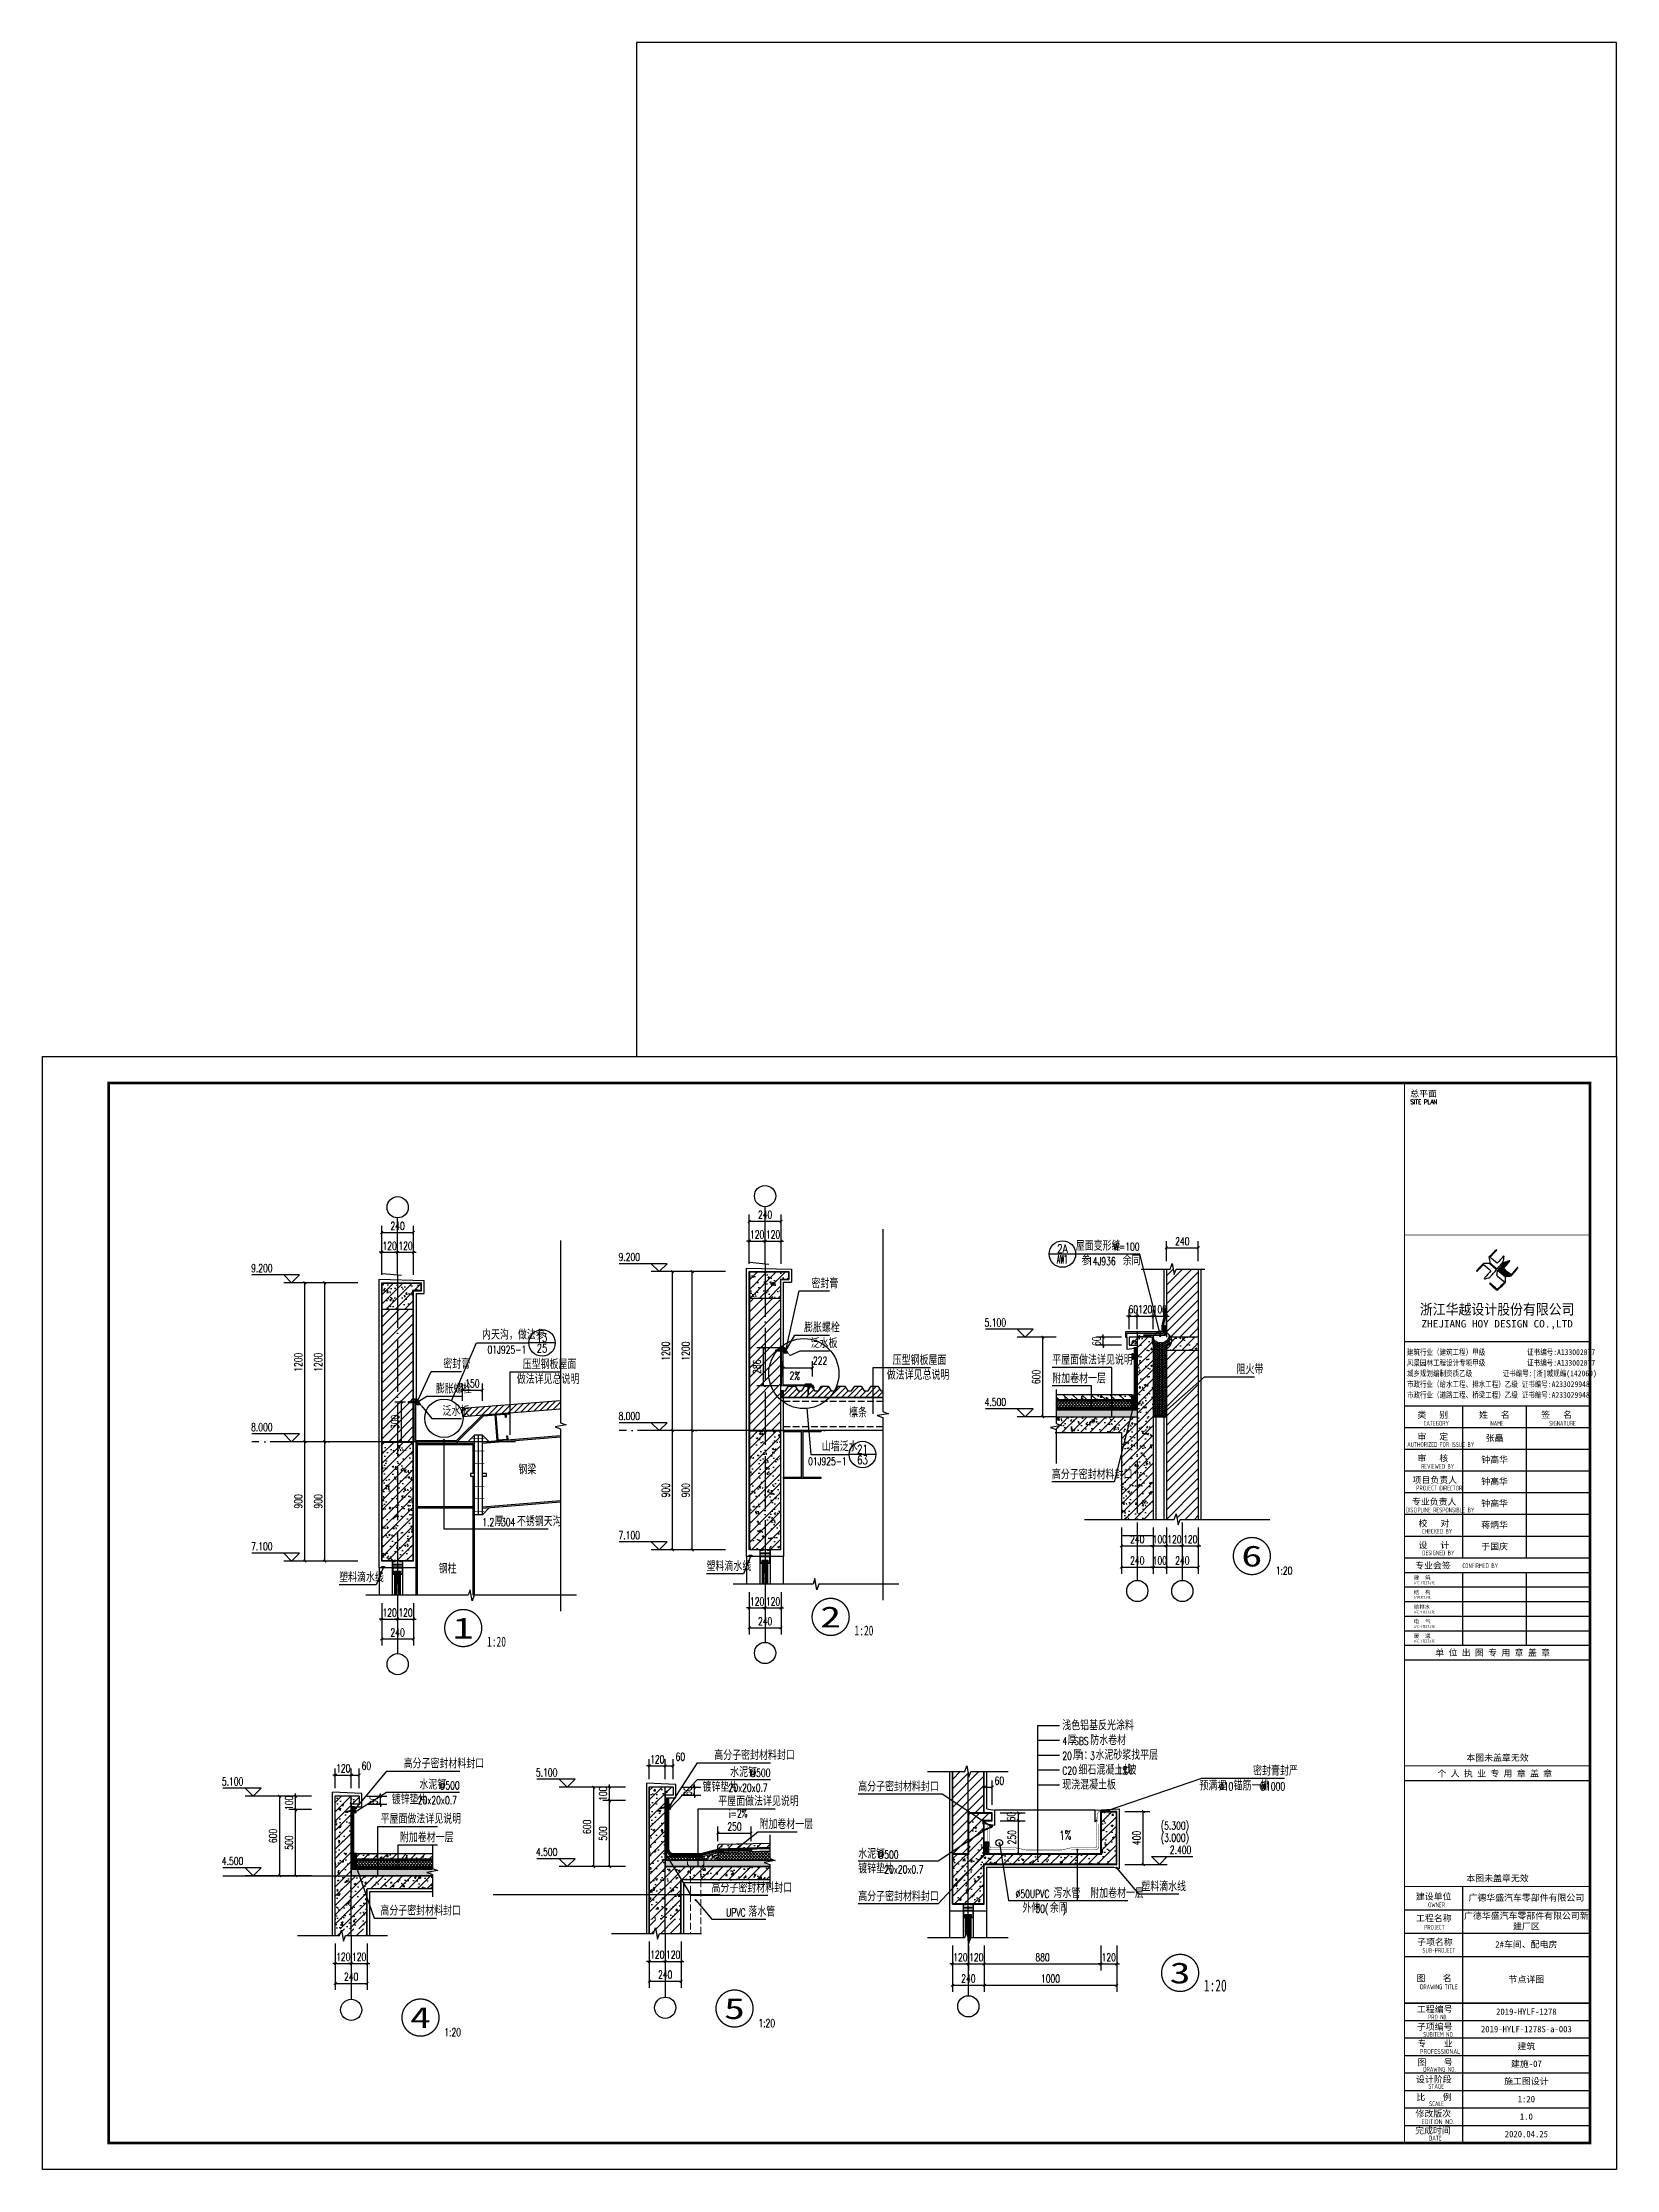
# Model space of a CAD drawing. Header units: millimetres. Extents: x 4279522 to 4437387, y 18981343 to 19528009.
# Drawn here: x 4422232 to 4434112, y 18983069 to 18999120 of the extents above; entities that cross this region are included whole.
import ezdxf
from ezdxf.enums import TextEntityAlignment as Align

# ---------------------------------------------------------------- set-up
doc = ezdxf.new("R2010")
doc.units = ezdxf.units.MM
doc.header["$LTSCALE"] = 1000
doc.header["$MEASUREMENT"] = 0
doc.linetypes.add('DASH', pattern=[0.35, 0.25, -0.1])
doc.linetypes.add('DOTE', pattern=[2.42, 2, -0.2, 0.02, -0.2])
doc.layers.get('Defpoints').update_dxf_attribs({"color": 1})
for name, color, linetype in [('0 - 五金配件', 15, 'Continuous'), ('0 - 填充', 251, 'Continuous'), ('AXIS', 145, 'Continuous'), ('AXIS_TEXT', 7, 'Continuous'), ('DIM_ELEV', 3, 'Continuous'), ('DIM_IDEN', 171, 'Continuous'), ('DIM_LEAD', 145, 'Continuous'), ('DIM_SYMB', 165, 'Continuous'), ('DOTE', 250, 'DOTE'), ('LVTRY', 6, 'Continuous'), ('PUB_DIM', 161, 'Continuous'), ('PUB_TEXT', 7, 'Continuous'), ('PUB_TITLE', 4, 'Continuous'), ('PUB_WALL', 9, 'Continuous'), ('S_WALL', 11, 'Continuous'), ('S_WINDOW', 4, 'Continuous'), ('SURFACE', 6, 'Continuous'), ('TK', 4, 'Continuous'), ('WALL', 9, 'Continuous'), ('剖面线', 7, 'Continuous'), ('填充', 8, 'Continuous'), ('彩板', 4, 'Continuous'), ('梁柱', 3, 'Continuous'), ('立面线条', 7, 'Continuous'), ('钢材层', 2, 'Continuous')]:
    doc.layers.add(name, color=color, linetype=linetype)
doc.layers.add('S_SURFACE', color=6, linetype='Continuous', lineweight=9)
doc.styles.add('-宋体', font='', dxfattribs={"width": 0.8})
doc.styles.add('_TCH_DIM', font='SIMPLEX', dxfattribs={"bigfont": 'GBCBIG'})
doc.styles.add('_TCH_DIM_T3', font='SIMPLEX', dxfattribs={"width": 0.705882, "bigfont": 'GBCBIG'})
doc.styles.add('_TCH_LABEL', font='COMPLEX', dxfattribs={"bigfont": 'GBCBIG'})
doc.styles.add('COMPLEX', font='COMPLEX')
doc.styles.add('HT', font='simhei.ttf', dxfattribs={"width": 0.7})
doc.styles.add('ROMANS', font='romans', dxfattribs={"width": 0.65, "height": 231.275})
doc.styles.add('TSSD_REIN', font='tssdeng.shx', dxfattribs={"width": 0.7, "bigfont": 'tssdchn.shx'})
doc.styles.add('图签宋体', font='', dxfattribs={"height": 300})
doc.styles.add('图签黑体', font='simhei.ttf', dxfattribs={"height": 550})
doc.styles.get('-宋体').set_extended_font_data('SimSun')
doc.styles.get('图签宋体').set_extended_font_data('NSimSun')
doc.dimstyles.new('_TCH_ARCH&&20', dxfattribs={"dimtxt": 59.5, "dimasz": 20, "dimexe": 50, "dimexo": 60, "dimgap": 20, "dimtad": 1, "dimdec": 0, "dimzin": 0, "dimdsep": 46, "dimtxsty": '_TCH_DIM_T3', "dimblk": 'ARCHTICK', "dimcen": 0.09, "dimclrt": 7, "dimazin": 2, "dimtfac": 1, "dimtdec": 0, "dimtix": 1, "dimtmove": 2, "dimatfit": 3, "dimfxl": 0, "dimtolj": 1, "dimtzin": 0, "dimarcsym": 0})
pattern_1 = [(45, (-892872.96, -16311.07), (-35.35533906, 35.35533906), []), (50, (-892872.96, -16311.07), (143.4520365, -12.550427), [15, -165]), (355, (-892872.96, -16311.07), (-27.7502667, 150.4384267), [12, -132]), (100.4514, (-892861.01, -16312.12), (115.7018763, 137.8879084), [12.748038, -140.2284224]), (46.1842, (-892872.96, -16271.07), (213.4482097, -33.1038029), [22.5, -247.5]), (96.6356, (-892855.17, -16273.83), (186.932541, 194.8235742), [19.1220576, -210.3426]), (351.1842, (-892872.96, -16271.07), (186.932389, 194.8237202), [18, -198]), (21, (-892852.96, -16281.07), (119.3814104, -80.5237781), [15, -165]), (326, (-892852.96, -16281.07), (48.6630664, 145.030009), [12, -132]), (71.4514, (-892843.01, -16287.78), (168.0445257, 64.5060993), [12.748038, -140.2284224]), (37.5, (-892872.96, -16311.07), (2.43197106, 66.57877077), [0, -130.4, 0, -134, 0, -132.5]), (7.5, (-892872.96, -16311.07), (52.6139075, 78.88234238), [0, -76.4, 0, -127.4, 0, -50.5]), (327.5, (-892917.56, -16311.07), (106.76448723, -4.51097435), [0, -50, 0, -156, 0, -207]), (317.5, (-892937.56, -16311.07), (116.63723387, 20.02099647), [0, -65, 0, -103.6, 0, -147])]
pattern_2 = [(45, (-893096.03, -16226.94), (-35.35533906, 35.35533906), []), (50, (-893096.03, -16226.94), (143.4520365, -12.550427), [15, -165]), (355, (-893096.03, -16226.94), (-27.7502667, 150.4384267), [12, -132]), (100.4514, (-893084.07, -16227.98), (115.7018763, 137.8879084), [12.748038, -140.2284224]), (46.1842, (-893096.03, -16186.94), (213.4482097, -33.1038029), [22.5, -247.5]), (96.6356, (-893078.24, -16189.7), (186.932541, 194.8235742), [19.1220576, -210.3426]), (351.1842, (-893096.03, -16186.94), (186.932389, 194.8237202), [18, -198]), (21, (-893076.03, -16196.94), (119.3814104, -80.5237781), [15, -165]), (326, (-893076.03, -16196.94), (48.6630664, 145.030009), [12, -132]), (71.4514, (-893066.08, -16203.65), (168.0445257, 64.5060993), [12.748038, -140.2284224]), (37.5, (-893096.03, -16226.94), (2.43197106, 66.57877077), [0, -130.4, 0, -134, 0, -132.5]), (7.5, (-893096.03, -16226.94), (52.6139075, 78.88234238), [0, -76.4, 0, -127.4, 0, -50.5]), (327.5, (-893140.63, -16226.94), (106.76448723, -4.51097435), [0, -50, 0, -156, 0, -207]), (317.5, (-893160.63, -16226.94), (116.63723387, 20.02099647), [0, -65, 0, -103.6, 0, -147])]
pattern_3 = [(45, (-886818.284, -7589.91), (-35.35533906, 35.35533906), []), (50, (-886818.28, -7589.91), (143.4520365, -12.550427), [15, -165]), (355, (-886818.28, -7589.91), (-27.7502667, 150.4384267), [12, -132]), (100.4514, (-886806.33, -7590.96), (115.7018763, 137.8879084), [12.748038, -140.2284224]), (46.1842, (-886818.28, -7549.91), (213.4482097, -33.1038029), [22.5, -247.5]), (96.6356, (-886800.5, -7552.67), (186.932541, 194.8235742), [19.1220576, -210.3426]), (351.1842, (-886818.28, -7549.9), (186.932389, 194.8237202), [18, -198]), (21, (-886798.28, -7559.91), (119.3814104, -80.5237781), [15, -165]), (326, (-886798.28, -7559.91), (48.6630664, 145.030009), [12, -132]), (71.4514, (-886788.34, -7566.62), (168.0445257, 64.5060993), [12.748038, -140.2284224]), (37.5, (-886818.284, -7589.91), (2.43197106, 66.57877077), [0, -130.4, 0, -134, 0, -132.5]), (7.5, (-886818.284, -7589.91), (52.6139075, 78.88234238), [0, -76.4, 0, -127.4, 0, -50.5]), (327.5, (-886862.884, -7589.91), (106.76448723, -4.51097435), [0, -50, 0, -156, 0, -207]), (317.5, (-886882.88, -7589.91), (116.63723387, 20.02099647), [0, -65, 0, -103.6, 0, -147])]

msp = doc.modelspace()

# ---------------------------------------------------------------- texts
at = {"layer": 'PUB_TEXT'}
for s, height, style, width, p in [('9.200', 59.5, '_TCH_DIM', 0.705882, (4426579.6, 18989925.9)), ('14J936', 59.5, '_TCH_DIM', 0.705882, (4430123.3, 18989893.5)), ('W=100', 59.5, '_TCH_DIM', 0.705882, (4430314.4, 18990004)), ('9.200', 59.5, '_TCH_DIM', 0.705882, (4423806.3, 18989841.7)), ('5.100', 59.5, '_TCH_DIM', 0.705882, (4429342.7, 18989431.1)), ('01J925-1', 59.5, '_TCH_LABEL', 0.705882, (4425591.1, 18989226.3)), ('4.500', 59.5, '_TCH_DIM', 0.705882, (4429342.7, 18988831.1)), ('8.000', 59.5, '_TCH_DIM', 0.705882, (4423806.3, 18988641.7)), ('8.000', 59.5, '_TCH_DIM', 0.705882, (4426579.6, 18988725.9)), ('01J925-1', 59.5, '_TCH_LABEL', 0.705882, (4428010.4, 18988384)), ('1.2', 59.5, '_TCH_DIM', 0.705882, (4425551.5, 18987924.4)), ('304', 59.5, '_TCH_DIM', 0.705882, (4425692.6, 18987924.4)), ('7.100', 59.5, '_TCH_DIM', 0.705882, (4426579.6, 18987825.9)), ('7.100', 59.5, '_TCH_DIM', 0.705882, (4423806.3, 18987741.7)), ('1:20', 59.5, '_TCH_LABEL', 0.705882, (4431540, 18987558.7)), ('1:20', 75.11, 'HT', 0.7, (4425587.3, 18987015.2)), ('1:20', 75.11, 'HT', 0.7, (4428360.6, 18987099.3)), ('4', 59.5, '_TCH_DIM', 0.705882, (4429929.2, 18986273)), ('SBS', 59.5, '_TCH_DIM', 0.705882, (4430018.3, 18986273)), ('5.100', 59.5, '_TCH_DIM', 0.705882, (4425956.1, 18986035.6)), ('@500', 59.5, '_TCH_DIM', 0.705882, (4427569.9, 18986032.4)), ('20', 59.5, '_TCH_DIM', 0.705882, (4429929.2, 18986161)), ('C20', 59.5, '_TCH_DIM', 0.705882, (4429929.2, 18986049.1)), ('1', 59.5, '_TCH_DIM', 0.705882, (4430058.3, 18986161)), ('3', 59.5, '_TCH_DIM', 0.705882, (4430139.5, 18986161)), ('1%', 59.5, '_TCH_DIM', 0.705882, (4430346.1, 18986049.1)), ('5.100', 59.5, '_TCH_DIM', 0.705882, (4423585.8, 18985967.4)), ('@500', 59.5, '_TCH_DIM', 0.705882, (4425224.3, 18985937.9)), ('20x20x0.7', 59.5, '_TCH_DIM', 0.705882, (4427409.9, 18985920.4)), ('%%c10', 59.5, '_TCH_DIM', 0.705882, (4431111.8, 18985930.2)), ('@1000', 59.5, '_TCH_DIM', 0.705882, (4431418.4, 18985930.2)), ('20x20x0.7', 59.5, '_TCH_DIM', 0.705882, (4425064.3, 18985825.9)), ('(5.300)', 59.5, '_TCH_DIM', 0.705882, (4430672.9, 18985634.1)), ('(3.000)', 59.5, '_TCH_DIM', 0.705882, (4430672.9, 18985543.1)), ('4.500', 59.5, '_TCH_DIM', 0.705882, (4425956.1, 18985435.6)), ('@500', 59.5, '_TCH_DIM', 0.705882, (4428536.4, 18985416)), ('2.400', 59.5, '_TCH_DIM', 0.705882, (4430740.9, 18985452.1)), ('4.500', 59.5, '_TCH_DIM', 0.705882, (4423585.8, 18985367.4)), ('20x20x0.7', 59.5, '_TCH_DIM', 0.705882, (4428585.5, 18985304)), ('%%c50UPVC', 59.5, '_TCH_DIM', 0.705882, (4429576.8, 18985119.2)), ('UPVC', 59.5, '_TCH_DIM', 0.705882, (4427391.3, 18984979)), ('50(', 59.5, '_TCH_DIM', 0.705882, (4429726.6, 18985007.2)), (')', 59.5, '_TCH_DIM', 0.705882, (4429932.9, 18985007.2)), ('1:20', 90.13, 'HT', 0.7, (4430998.4, 18984412.7)), ('1:20', 59.5, '_TCH_LABEL', 0.705882, (4427635.2, 18984143.9)), ('1:20', 59.5, '_TCH_LABEL', 0.705882, (4425264.9, 18984075.6))]:
    msp.add_text(s, height=height, dxfattribs=dict(at, style=style, width=width)).set_placement(p)
for s, height, style, width, p, p2 in [('AW1', 64.4, '_TCH_LABEL', 0.486111, (4429889.5, 18989905.4), (4429970, 18989905.4)), ('2A', 64.4, '_TCH_LABEL', 0.690789, (4429889.5, 18989985.9), (4429970, 18989985.9)), ('25', 64.4, '_TCH_LABEL', 0.772059, (4425961.8, 18989234.3), (4426042.3, 18989234.3)), ('13', 64.4, '_TCH_LABEL', 0.905172, (4425961.8, 18989314.8), (4426042.3, 18989314.8)), ('21', 64.4, '_TCH_LABEL', 0.905172, (4428381.1, 18988472.6), (4428461.6, 18988472.6)), ('63', 64.4, '_TCH_LABEL', 0.772059, (4428381.1, 18988392.1), (4428461.6, 18988392.1)), ('6', 158.4, 'HT', 1.986607, (4431280.9, 18987619.5), (4431439.2, 18987619.5)), ('1', 158.4, 'HT', 1.986607, (4425328.1, 18987076), (4425486.5, 18987076)), ('2', 158.4, 'HT', 1.986607, (4428101.4, 18987160.1), (4428259.8, 18987160.1)), ('3', 158.4, 'HT', 1.986607, (4430739.2, 18984473.5), (4430897.6, 18984473.5)), ('5', 158.4, 'HT', 1.986607, (4427376, 18984204.7), (4427534.4, 18984204.7)), ('4', 158.4, 'HT', 1.986607, (4425005.7, 18984136.4), (4425164.1, 18984136.4))]:
    msp.add_text(s, height=height, dxfattribs=dict(at, style=style, width=width)).set_placement(p, p2, align=Align.FIT)
for s, height, style, p in [('屋面变形缝', 67.52, '_TCH_DIM', (4430030.7, 18990004)), ('参', 67.5, '_TCH_DIM', (4430074.1, 18989893.5)), ('余同', 67.52, '_TCH_DIM', (4430385.3, 18989893.5)), ('密封膏', 67.52, '_TCH_DIM', (4428035.7, 18989719.9)), ('膨胀螺栓', 67.52, '_TCH_DIM', (4427979.9, 18989387.7)), ('内天沟，做法参', 67.52, '_TCH_LABEL', (4425549.7, 18989333)), ('泛水板', 67.52, '_TCH_DIM', (4428029.8, 18989269)), ('密封膏', 67.52, '_TCH_DIM', (4425257.4, 18989113.2)), ('压型钢板屋面', 67.52, '_TCH_DIM', (4425856.4, 18989109.9)), ('压型钢板屋面', 67.52, '_TCH_DIM', (4428648.9, 18989141.5)), ('平屋面做法详见说明', 67.52, '_TCH_DIM', (4429853.3, 18989143.5)), ('阻火带', 67.52, '_TCH_DIM', (4431244.9, 18989071.8)), ('膨胀螺栓', 67.52, '_TCH_DIM', (4425201.5, 18988925.9)), ('做法详见总说明', 67.52, '_TCH_DIM', (4425811.7, 18988997.9)), ('做法详见总说明', 67.52, '_TCH_DIM', (4428604.2, 18989029.5)), ('附加卷材一层', 67.52, '_TCH_DIM', (4429853.3, 18989002.9)), ('泛水板', 67.52, '_TCH_DIM', (4425251.4, 18988757.3)), ('檩条', 67.52, '_TCH_DIM', (4428320.2, 18988745.3)), ('山墙泛水', 67.52, '_TCH_LABEL', (4428114.2, 18988490)), ('钢梁', 67.52, '_TCH_DIM', (4425824, 18988316.1)), ('高分子密封材料封口', 67.52, '_TCH_DIM', (4429851, 18988278.7)), ('厚', 67.5, '_TCH_DIM', (4425643.5, 18987924.4)), ('不锈钢天沟', 67.52, '_TCH_DIM', (4425812.6, 18987924.4)), ('塑料滴水线', 67.52, '_TCH_DIM', (4424470.6, 18987502.2)), ('钢柱', 67.52, '_TCH_DIM', (4425222.6, 18987567.3)), ('塑料滴水线', 67.52, '_TCH_DIM', (4427244, 18987586.4)), ('浅色铝基反光涂料', 67.52, '_TCH_DIM', (4429929.2, 18986384.9)), ('厚', 67.5, '_TCH_DIM', (4429969.2, 18986273)), ('防水卷材', 67.52, '_TCH_DIM', (4430140.3, 18986273)), ('高分子密封材料封口', 67.52, '_TCH_DIM', (4424958, 18986096.8)), ('高分子密封材料封口', 67.52, '_TCH_DIM', (4427302.2, 18986159.9)), ('水泥钉', 67.52, '_TCH_DIM', (4427422.4, 18986032.4)), ('厚', 67.5, '_TCH_DIM', (4430009.2, 18986161)), ('细石混凝土找', 67.52, '_TCH_DIM', (4430051.2, 18986049.1)), ('：', 67.5, '_TCH_DIM', (4430090.3, 18986161)), ('水泥砂浆找平层', 67.52, '_TCH_DIM', (4430179.5, 18986161)), ('坡', 67.5, '_TCH_DIM', (4430422.1, 18986049.1)), ('密封膏封严', 67.52, '_TCH_DIM', (4431369.6, 18986042.2)), ('水泥钉', 67.52, '_TCH_DIM', (4425076.9, 18985937.9)), ('镀锌垫片', 67.52, '_TCH_DIM', (4427213.3, 18985920.4)), ('高分子密封材料封口', 67.52, '_TCH_DIM', (4428388.9, 18985922.6)), ('现浇混凝土板', 67.52, '_TCH_DIM', (4429929.2, 18985937.1)), ('预满埋', 67.52, '_TCH_DIM', (4430964.4, 18985930.2)), ('锚筋一排', 67.52, '_TCH_DIM', (4431221.8, 18985930.2)), ('镀锌垫片', 67.52, '_TCH_DIM', (4424867.7, 18985825.9)), ('平屋面做法详见说明', 67.52, '_TCH_DIM', (4427332.5, 18985813.1)), ('平屋面做法详见说明', 67.52, '_TCH_DIM', (4424783.9, 18985679.7)), ('附加卷材一层', 67.52, '_TCH_DIM', (4424929.1, 18985539.1)), ('附加卷材一层', 67.52, '_TCH_DIM', (4427643.6, 18985639)), ('水泥钉', 67.52, '_TCH_DIM', (4428388.9, 18985416)), ('镀锌垫片', 67.52, '_TCH_DIM', (4428388.9, 18985304)), ('高分子密封材料封口', 67.52, '_TCH_DIM', (4427281.7, 18985159.7)), ('高分子密封材料封口', 67.52, '_TCH_DIM', (4428388.9, 18985094.4)), ('泻水管', 67.52, '_TCH_DIM', (4429862.8, 18985119.2)), ('附加卷材一层', 67.52, '_TCH_DIM', (4430140.2, 18985119.2)), ('塑料滴水线', 67.52, '_TCH_DIM', (4430525.7, 18985169.3)), ('高分子密封材料封口', 67.52, '_TCH_DIM', (4424782.2, 18984986.6)), ('落水管', 67.52, '_TCH_DIM', (4427559.3, 18984979)), ('外伸', 67.52, '_TCH_DIM', (4429628.3, 18985007.2)), ('余同', 67.52, '_TCH_DIM', (4429834.6, 18985007.2))]:
    msp.add_text(s, height=height, dxfattribs=dict(at, style=style)).set_placement(p)
at = {"layer": 'PUB_TEXT', "style": '_TCH_DIM', "width": 0.705882}
for s, height, rotation, p in [('2%', 59.5, 358.85424, (4427869.8, 18989029.8)), ('i=2%', 59.5, 1.67049, (4427412.8, 18985723.9)), ('1%%%', 68, 3.45135, (4429908.6, 18985555.5))]:
    msp.add_text(s, height=height, rotation=rotation, dxfattribs=at).set_placement(p)

# ---------------------------------------------------------------- blocks, each defined once
blk = doc.blocks.new('A$C029342F8')
at = {"layer": '填充', "ltscale": 0.8}
h = blk.add_hatch(color=256, dxfattribs=at)
h.dxf.hatch_style = 1
h.paths.add_polyline_path([(93, 119, 1), (68, 119, 1)])
at = {"color": 6, "elevation": 1301}
blk.add_lwpolyline([(83, 99, 1.095398), (74, 139), (57, 145), (101, 169), (98, 155, -0.522977), (98, 90), (-58, -48), (83, 99)], format="xyb", close=True, dxfattribs=at)
at = {"layer": '填充', "ltscale": 0.8}
blk.add_circle((80, 119, 1301), 12.5, dxfattribs=at)
blk = doc.blocks.new('A$C2F155950')
blk.add_lwpolyline([(381, 144), (0, 117), (381, 91)])
blk.add_lwpolyline([(381, 0), (339, 0), (339, 204), (381, 204)], close=True)
at = {"layer": '填充', "const_width": 42.3}
blk.add_lwpolyline([(448, 162, -1), (406, 162, -1)], format="xyb", close=True, dxfattribs=at)
blk = doc.blocks.new('A$C26DA7742')
at = {"layer": '0 - 五金配件'}
blk.add_lwpolyline([(0, 0), (9, 0), (9, 41), (0, 41)], close=True, dxfattribs=at)
blk.add_lwpolyline([(0, 26), (76, 20), (0, 15)], dxfattribs=at)
blk = doc.blocks.new('sdrye5o')
at = {"layer": '钢材层', "linetype": 'ByBlock'}
for p, q in [((-1682565, 283815), (-1682555, 283815)), ((-1682565, 283814), (-1682565, 283815)), ((-1682565, 283814), (-1682555, 283814)), ((-1682555, 283814), (-1682555, 283815))]:
    blk.add_line(p, q, dxfattribs=at)
at = {"layer": '钢材层'}
for p, q in [((-1682562, 283815), (-1682562, 283819)), ((-1682561, 283814), (-1682559, 283813)), ((-1682561, 283811), (-1682559, 283810)), ((-1682561, 283808), (-1682559, 283807)), ((-1682561, 283805), (-1682559, 283804)), ((-1682561, 283802), (-1682559, 283801)), ((-1682558, 283815), (-1682558, 283819))]:
    blk.add_line(p, q, dxfattribs=at)
for points in [[(-1682564, 283815, 0.414214), (-1682564, 283816), (-1682564, 283819, -0.253027), (-1682563, 283819), (-1682557, 283819, -0.253027), (-1682556, 283819), (-1682556, 283816, 0.414214), (-1682555, 283815)], [(-1682557, 283819, 0.210526), (-1682558, 283819, 0.216506), (-1682562, 283819, 0.210526), (-1682563, 283819)], [(-1682560, 283795), (-1682561, 283798, -0.717764), (-1682561, 283799), (-1682558, 283797)]]:
    blk.add_lwpolyline(points, format="xyb", dxfattribs=at)
for points in [[(-1682562, 283814), (-1682562, 283813), (-1682563, 283813), (-1682557, 283811), (-1682558, 283811), (-1682558, 283810)], [(-1682562, 283811), (-1682562, 283810), (-1682563, 283810), (-1682557, 283808), (-1682558, 283808), (-1682558, 283807)], [(-1682558, 283804), (-1682558, 283805), (-1682557, 283805), (-1682563, 283807), (-1682562, 283807), (-1682562, 283808)], [(-1682562, 283805), (-1682562, 283804), (-1682563, 283804), (-1682557, 283802), (-1682558, 283802), (-1682558, 283801)], [(-1682562, 283800), (-1682562, 283797), (-1682560, 283794), (-1682558, 283797), (-1682558, 283799), (-1682557, 283799), (-1682563, 283801), (-1682562, 283801), (-1682562, 283802)], [(-1682557, 283814), (-1682557, 283814), (-1682558, 283814), (-1682558, 283813)]]:
    blk.add_lwpolyline(points, dxfattribs=at)
blk = doc.blocks.new('sdtryru')
at = {"layer": '钢材层', "linetype": 'ByBlock'}
for p, q in [((-1050029, 551308), (-1050038, 551308)), ((-1050038, 551307), (-1050038, 551308)), ((-1050029, 551307), (-1050038, 551307)), ((-1050029, 551280), (-1050038, 551280)), ((-1050038, 551280), (-1050038, 551279)), ((-1050029, 551279), (-1050038, 551279)), ((-1050029, 551307), (-1050029, 551308)), ((-1050029, 551280), (-1050029, 551279))]:
    blk.add_line(p, q, dxfattribs=at)
at = {"layer": '钢材层'}
for p, q in [((-1050036, 551308), (-1050036, 551312)), ((-1050036, 551279), (-1050036, 551276)), ((-1050032, 551307), (-1050035, 551306)), ((-1050032, 551304), (-1050035, 551303)), ((-1050032, 551301), (-1050035, 551300)), ((-1050032, 551298), (-1050035, 551297)), ((-1050032, 551295), (-1050035, 551294)), ((-1050032, 551293), (-1050035, 551293)), ((-1050032, 551290), (-1050035, 551290)), ((-1050032, 551287), (-1050035, 551287)), ((-1050032, 551284), (-1050035, 551284)), ((-1050032, 551281), (-1050035, 551281)), ((-1050031, 551308), (-1050031, 551312)), ((-1050031, 551279), (-1050031, 551276))]:
    blk.add_line(p, q, dxfattribs=at)
for points in [[(-1050029, 551308, -0.414214), (-1050029, 551309), (-1050029, 551312, 0.253027), (-1050030, 551312), (-1050037, 551312, 0.253027), (-1050038, 551312), (-1050038, 551309, -0.414214), (-1050038, 551308)], [(-1050029, 551279, 0.414214), (-1050029, 551279), (-1050029, 551276, -0.253027), (-1050030, 551275), (-1050037, 551275, -0.253027), (-1050038, 551276), (-1050038, 551279, 0.414214), (-1050038, 551279)], [(-1050037, 551312, -0.210526), (-1050036, 551312, -0.216506), (-1050031, 551312, -0.210526), (-1050030, 551312)], [(-1050037, 551275, 0.210526), (-1050036, 551276, 0.216506), (-1050031, 551276, 0.210526), (-1050030, 551275)]]:
    blk.add_lwpolyline(points, format="xyb", dxfattribs=at)
for points in [[(-1050036, 551307), (-1050037, 551307), (-1050036, 551307), (-1050036, 551306)], [(-1050032, 551307), (-1050032, 551306), (-1050031, 551306), (-1050037, 551304), (-1050036, 551304), (-1050036, 551303)], [(-1050032, 551304), (-1050032, 551303), (-1050031, 551303), (-1050037, 551301), (-1050036, 551301), (-1050036, 551300)], [(-1050036, 551296), (-1050036, 551298), (-1050037, 551298), (-1050031, 551300), (-1050032, 551300), (-1050032, 551301)], [(-1050032, 551298), (-1050032, 551297), (-1050031, 551297), (-1050037, 551295), (-1050035, 551295), (-1050035, 551294)], [(-1050032, 551290), (-1050032, 551291), (-1050031, 551291), (-1050037, 551292), (-1050035, 551293), (-1050035, 551294)], [(-1050036, 551291), (-1050036, 551290), (-1050037, 551289), (-1050031, 551288), (-1050032, 551288), (-1050032, 551287)], [(-1050032, 551284), (-1050032, 551285), (-1050031, 551285), (-1050037, 551286), (-1050036, 551287), (-1050036, 551288)], [(-1050032, 551281), (-1050032, 551282), (-1050031, 551282), (-1050037, 551283), (-1050036, 551284), (-1050036, 551285)], [(-1050036, 551280), (-1050037, 551280), (-1050036, 551281), (-1050036, 551282)]]:
    blk.add_lwpolyline(points, dxfattribs=at)
blk = doc.blocks.new('A$C053D6479')
at = {"layer": 'PUB_TITLE'}
h = blk.add_hatch(color=256, dxfattribs=at)
h.dxf.hatch_style = 1
edge = h.paths.add_edge_path()
edge.add_spline(control_points=[(1026, 827), (1105, 920), (1188, 1008), (1266, 1102)], knot_values=[13, 13, 13, 13, 14, 14, 14, 14], degree=3, periodic=0)
edge.add_spline(control_points=[(1266, 1102), (1258, 1111), (1249, 1119), (1239, 1116)], knot_values=[12, 12, 12, 12, 13, 13, 13, 13], degree=3, periodic=0)
edge.add_spline(control_points=[(1239, 1116), (1210, 1107), (1179, 1092), (1144, 1077)], knot_values=[11, 11, 11, 11, 12, 12, 12, 12], degree=3, periodic=0)
edge.add_spline(control_points=[(1144, 1077), (1109, 1063), (1069, 1053), (1047, 1038)], knot_values=[10, 10, 10, 10, 11, 11, 11, 11], degree=3, periodic=0)
edge.add_spline(control_points=[(1047, 1038), (1028, 1026), (1007, 992), (991, 972)], knot_values=[9, 9, 9, 9, 10, 10, 10, 10], degree=3, periodic=0)
edge.add_spline(control_points=[(991, 972), (942, 913), (899, 868), (849, 810)], knot_values=[8, 8, 8, 8, 9, 9, 9, 9], degree=3, periodic=0)
edge.add_spline(control_points=[(849, 810), (842, 801), (822, 776), (822, 775)], knot_values=[7, 7, 7, 7, 8, 8, 8, 8], degree=3, periodic=0)
edge.add_spline(control_points=[(822, 775), (823, 771), (848, 752), (859, 744)], knot_values=[6, 6, 6, 6, 7, 7, 7, 7], degree=3, periodic=0)
edge.add_spline(control_points=[(859, 744), (949, 670), (1035, 592), (1122, 521)], knot_values=[5, 5, 5, 5, 6, 6, 6, 6], degree=3, periodic=0)
edge.add_spline(control_points=[(1122, 521), (1153, 527), (1185, 530), (1217, 533)], knot_values=[4, 4, 4, 4, 5, 5, 5, 5], degree=3, periodic=0)
edge.add_spline(control_points=[(1217, 533), (1246, 535), (1293, 532), (1316, 542)], knot_values=[3, 3, 3, 3, 4, 4, 4, 4], degree=3, periodic=0)
edge.add_spline(control_points=[(1316, 542), (1327, 547), (1338, 565), (1349, 579)], knot_values=[2, 2, 2, 2, 3, 3, 3, 3], degree=3, periodic=0)
edge.add_spline(control_points=[(1349, 579), (1423, 670), (1507, 759), (1572, 848)], knot_values=[1, 1, 1, 1, 2, 2, 2, 2], degree=3, periodic=0)
edge.add_spline(control_points=[(1572, 848), (1564, 852), (1561, 861), (1551, 862)], knot_values=[0, 0, 0, 0, 1, 1, 1, 1], degree=3, periodic=0)
edge.add_spline(control_points=[(1551, 862), (1469, 769), (1393, 671), (1310, 579)], knot_values=[15, 15, 15, 15, 16, 16, 16, 16], degree=3, periodic=0)
edge.add_spline(control_points=[(1310, 579), (1216, 662), (1118, 742), (1026, 827)], knot_values=[14, 14, 14, 14, 15, 15, 15, 15], degree=3, periodic=0)
at = {"layer": 'TK'}
for points, knots in [([(555, 949), (624, 891), (699, 833), (760, 773), (689, 691), (614, 604), (539, 517), (529, 505), (516, 487), (506, 482), (492, 475), (469, 472), (452, 467), (416, 456), (383, 448), (342, 438), (323, 433), (297, 422), (293, 440), (291, 452), (313, 470), (322, 480), (400, 566), (477, 652), (553, 736), (460, 815), (366, 894), (270, 970), (183, 883), (101, 791), (16, 703), (-18, 714), (9, 735), (28, 755), (103, 838), (192, 930), (266, 1005), (319, 1009), (387, 1005), (442, 1007), (456, 1008), (472, 1011), (485, 1007), (507, 1000), (534, 967), (555, 949)], [0, 0, 0, 0, 1, 1, 1, 2, 2, 2, 3, 3, 3, 4, 4, 4, 5, 5, 5, 6, 6, 6, 7, 7, 7, 8, 8, 8, 9, 9, 9, 10, 10, 10, 11, 11, 11, 12, 12, 12, 13, 13, 13, 14, 14, 14, 15, 15, 15, 15]), ([(1031, 1298), (1066, 1286), (1054, 1262), (1045, 1224), (1036, 1188), (1031, 1158), (1024, 1121), (1020, 1104), (1017, 1085), (1012, 1071), (1004, 1052), (976, 1026), (956, 1003), (906, 946), (866, 899), (814, 839), (806, 829), (789, 806), (787, 806), (777, 804), (728, 856), (719, 864), (651, 922), (580, 978), (514, 1036), (509, 1106), (488, 1176), (479, 1247), (570, 1343), (663, 1436), (758, 1526), (764, 1523), (768, 1518), (774, 1515), (693, 1422), (599, 1343), (520, 1249), (607, 1171), (698, 1096), (789, 1021), (874, 1109), (950, 1206), (1031, 1298)], [0, 0, 0, 0, 1, 1, 1, 2, 2, 2, 3, 3, 3, 4, 4, 4, 5, 5, 5, 6, 6, 6, 7, 7, 7, 8, 8, 8, 9, 9, 9, 10, 10, 10, 11, 11, 11, 12, 12, 12, 13, 13, 13, 14, 14, 14, 14]), ([(1551, 862), (1561, 861), (1564, 852), (1572, 848), (1507, 759), (1423, 670), (1349, 579), (1338, 565), (1327, 547), (1316, 542), (1293, 532), (1246, 535), (1217, 533), (1185, 530), (1153, 527), (1122, 521), (1035, 592), (949, 670), (859, 744), (848, 752), (823, 771), (822, 775), (822, 776), (842, 801), (849, 810), (899, 868), (942, 913), (991, 972), (1007, 992), (1028, 1026), (1047, 1038), (1069, 1053), (1109, 1063), (1144, 1077), (1179, 1092), (1210, 1107), (1239, 1116), (1249, 1119), (1258, 1111), (1266, 1102), (1188, 1008), (1105, 920), (1026, 827), (1118, 742), (1216, 662), (1310, 579), (1393, 671), (1469, 769), (1551, 862)], [0, 0, 0, 0, 1, 1, 1, 2, 2, 2, 3, 3, 3, 4, 4, 4, 5, 5, 5, 6, 6, 6, 7, 7, 7, 8, 8, 8, 9, 9, 9, 10, 10, 10, 11, 11, 11, 12, 12, 12, 13, 13, 13, 14, 14, 14, 15, 15, 15, 16, 16, 16, 16]), ([(1097, 490), (1100, 425), (1106, 361), (1107, 294), (1018, 207), (925, 121), (830, 33), (818, 21), (800, 0), (787, 0), (768, -1), (725, 49), (712, 60), (662, 103), (616, 143), (568, 186), (545, 207), (518, 224), (499, 250), (501, 259), (511, 261), (516, 267), (609, 192), (696, 111), (785, 33), (883, 118), (977, 208), (1070, 298), (992, 373), (892, 456), (803, 534), (791, 544), (768, 561), (766, 569), (761, 588), (776, 634), (780, 655), (785, 690), (788, 721), (795, 746), (897, 661), (998, 576), (1097, 490)], [0, 0, 0, 0, 1, 1, 1, 2, 2, 2, 3, 3, 3, 4, 4, 4, 5, 5, 5, 6, 6, 6, 7, 7, 7, 8, 8, 8, 9, 9, 9, 10, 10, 10, 11, 11, 11, 12, 12, 12, 13, 13, 13, 14, 14, 14, 14])]:
    blk.add_open_spline(points, degree=3, knots=knots, dxfattribs=at)
blk = doc.blocks.new('GeYuanFrame_10541767', base_point=(18.76, 4.34))
at = {"layer": 'PUB_TITLE'}
for points in [[(554.76, 235.14), (554.76, 292.54)], [(578.76, 235.14), (578.76, 292.54)], [(554.76, 202.14), (554.76, 229.64)], [(578.76, 202.14), (578.76, 229.64)], [(554.76, 14.34), (554.76, 111.14)]]:
    blk.add_lwpolyline(points, dxfattribs=at)
at = {"layer": 'TK'}
for p, q in [((43.76, 414.34), (602.76, 414.34)), ((532.76, 316.74), (602.76, 316.74)), ((532.76, 284.34), (602.76, 284.34)), ((532.76, 276.14), (602.76, 276.14)), ((532.76, 267.94), (602.76, 267.94)), ((532.76, 259.74), (602.76, 259.74)), ((532.76, 251.54), (602.76, 251.54)), ((532.76, 243.34), (602.76, 243.34)), ((532.76, 235.14), (602.76, 235.14)), ((532.76, 235.14), (602.76, 235.14)), ((532.76, 102.34), (602.76, 102.34)), ((532.76, 93.54), (602.76, 93.54)), ((532.76, 84.74), (554.76, 84.74)), ((532.76, 84.74), (602.76, 84.74)), ((532.76, 67.18), (602.76, 67.18)), ((532.76, 67.14), (602.76, 67.14)), ((532.76, 60.58), (602.76, 60.58)), ((532.76, 53.98), (602.76, 53.98)), ((532.76, 47.38), (602.76, 47.38)), ((532.76, 40.78), (602.76, 40.78)), ((532.76, 34.18), (602.76, 34.18)), ((532.76, 27.58), (602.76, 27.58)), ((532.76, 20.98), (602.76, 20.98)), ((532.76, 14.34), (602.76, 14.34))]:
    blk.add_line(p, q, dxfattribs=at)
for points in [[(18.76, 424.34), (612.76, 424.34), (612.76, 4.34), (18.76, 4.34), (18.76, 424.34)], [(532.76, 292.54), (602.76, 292.54)], [(532.76, 235.14), (602.76, 235.14)], [(532.76, 229.64), (602.76, 229.64)], [(532.76, 224.14), (602.76, 224.14)], [(532.76, 218.64), (602.76, 218.64)], [(532.76, 213.14), (602.76, 213.14)], [(532.76, 207.64), (602.76, 207.64)], [(532.76, 202.14), (602.76, 202.14)], [(532.76, 196.64), (602.76, 196.64)], [(532.76, 151.14), (602.76, 151.14)]]:
    blk.add_lwpolyline(points, dxfattribs=at)
at = {"layer": 'TK', "const_width": 1}
blk.add_lwpolyline([(602.76, 414.34), (43.76, 414.34), (43.76, 14.34), (602.76, 14.34)], close=True, dxfattribs=at)
at = {"layer": 'TK'}
for points, const_width in [([(532.76, 414.34), (532.76, 14.34)], 0.4), ([(532.76, 356.95), (602.76, 356.95)], 0.35), ([(532.76, 292.54), (602.76, 292.54)], 0.35), ([(532.76, 292.54), (602.76, 292.54)], 0.35), ([(532.76, 235.14), (602.76, 235.14)], 0.35), ([(532.76, 202.14), (602.76, 202.14)], 0.35), ([(532.76, 156.64), (602.76, 156.64)], 0.35), ([(532.76, 111.14), (602.76, 111.14)], 0.35), ([(532.76, 67.18), (602.76, 67.18)], 0.35)]:
    blk.add_lwpolyline(points, dxfattribs=dict(at, const_width=const_width))
at = {"layer": 'PUB_TITLE', "xscale": 0.01000000000021828, "yscale": 0.01000000000021828, "zscale": 0.01}
blk.add_blockref('A$C053D6479', (559.86, 336.08), dxfattribs=at)
at = {"layer": 'TK', "style": '图签宋体'}
for s, height, p in [('总平面', 2.4, (534.9, 409.1)), ('类   别', 2.4, (537.65, 287.9)), ('姓   名', 2.4, (560.87, 287.9)), ('签   名', 2.4, (584.35, 287.9)), ('审   定', 2.4, (537.65, 279.7)), ('审   核', 2.4, (537.65, 271.5)), ('项目负责人', 2.4, (535.8, 263.3)), ('专业负责人', 2.4, (535.56, 255.1)), ('校   对', 2.4, (538.06, 246.9)), ('设   计', 2.4, (538.03, 238.7)), ('专业会签', 2.4, (536.79, 231.05)), ('建  筑', 1.44, (536.28, 226.92)), ('结  构', 1.44, (536.28, 221.42)), ('给排水', 1.44, (536.28, 215.92)), ('电  气', 1.44, (536.28, 210.42)), ('暖  通', 1.44, (536.28, 204.92)), ('单 位 出 图 专 用 章 盖 章', 2.4, (544.39, 198.16)), ('本图未盖章无效', 2.4, (556.1, 158.51)), ('个 人 执 业 专 用 章 盖 章', 2.4, (545.19, 152.58)), ('本图未盖章无效', 2.4, (556.1, 113.01)), ('建设单位', 2.4, (537.06, 106.14)), ('工程名称', 2.4, (537.14, 97.93)), ('子项名称', 2.4, (537.52, 88.95)), ('图    名', 2.4, (537.3, 75.3)), ('工程编号', 2.4, (537.44, 63.58)), ('子项编号', 2.4, (537.44, 57)), ('专    业', 2.4, (537.68, 50.69)), ('图    号', 2.4, (537.69, 43.58)), ('设计阶段', 2.4, (537.12, 37.12)), ('比    例', 2.4, (537.26, 30.44)), ('修改版次', 2.4, (536.91, 24.22)), ('完成时间', 2.4, (536.79, 17.83))]:
    blk.add_text(s, height=height, dxfattribs=at).set_placement(p)
at = {"layer": 'TK'}
for s, height, style, width, p in [('SITE PLAN', 1.697, 'ROMANS', 0.76, (535.02, 406.31)), ('建筑行业（建筑工程）甲级           证书编号:A133002877', 2.2, '-宋体', 0.8, (533.67, 311.64)), ('风景园林工程设计专项甲级           证书编号:A133002877', 2.2, '-宋体', 0.8, (533.67, 307.62)), ('城乡规划编制资质乙级        证书编号:[浙]城规编(142069)', 2.2, '-宋体', 0.8, (533.67, 303.63)), ('市政行业（给水工程、排水工程）乙级 证书编号:A233029948', 2.2, '-宋体', 0.8, (533.67, 299.55)), ('市政行业（道路工程、桥梁工程）乙级 证书编号:A233029948', 2.2, '-宋体', 0.8, (533.67, 295.5)), ('CATEGORY', 1.8, 'TSSD_REIN', 0.7, (539.99, 284.98)), ('NAME', 1.8, 'TSSD_REIN', 0.7, (565.18, 284.98)), ('SIGNATURE', 1.8, 'TSSD_REIN', 0.7, (587.34, 284.98)), ('AUTHORIZED FOR ISSUE BY', 1.8, 'TSSD_REIN', 0.7, (533.79, 276.98)), ('REVIEWED BY', 1.8, 'TSSD_REIN', 0.7, (539.03, 268.72)), ('PROJECT DIRECTOR', 1.8, 'TSSD_REIN', 0.7, (537.22, 260.55)), ('DISCIPLINE RESPONSIBLE BY', 1.8, 'TSSD_REIN', 0.7, (533.25, 252.28)), ('CHECKED BY', 1.8, 'TSSD_REIN', 0.7, (539.42, 244.25)), ('DESIGNED BY', 1.8, 'TSSD_REIN', 0.7, (539.43, 236.08)), ('CONFIRMED BY', 1.8, 'TSSD_REIN', 0.7, (554.61, 231.23)), ('ARCHITECTURE', 1.08, 'TSSD_REIN', 0.7, (536.32, 225.15)), ('STRUCTURE', 1.08, 'TSSD_REIN', 0.7, (536.32, 219.65)), ('ARCHITECTURE', 1.08, 'TSSD_REIN', 0.7, (536.32, 214.15)), ('ARCHITECTURE', 1.08, 'TSSD_REIN', 0.7, (536.32, 208.65)), ('ARCHITECTURE', 1.08, 'TSSD_REIN', 0.7, (536.32, 203.15)), ('OWNER', 1.8, 'TSSD_REIN', 0.7, (541.65, 103.29)), ('PROJECT', 1.8, 'TSSD_REIN', 0.7, (540.19, 94.83)), ('SUB-PROJECT', 1.8, 'TSSD_REIN', 0.7, (539.53, 86.11)), ('DRAWING TITLE', 1.8, 'TSSD_REIN', 0.7, (538.64, 72.34)), ('SUBITEM NO.', 1.8, 'TSSD_REIN', 0.7, (539.82, 54.39)), ('PRO N0.', 1.8, 'TSSD_REIN', 0.7, (541.68, 60.96)), ('PROFESSIONAL', 1.8, 'TSSD_REIN', 0.8, (538.55, 47.95)), ('DRAWING NO.', 1.8, 'TSSD_REIN', 0.7, (539.86, 41.26)), ('STAGE', 1.8, 'TSSD_REIN', 0.7, (541.76, 34.84)), ('SCALE', 1.8, 'TSSD_REIN', 0.7, (542.05, 28.23)), ('EDITION NO.', 1.8, 'TSSD_REIN', 0.8, (539.2, 21.45)), ('DATE', 1.8, 'TSSD_REIN', 0.7, (542, 15.26))]:
    blk.add_text(s, height=height, dxfattribs=dict(at, style=style, width=width)).set_placement(p)
for s, height, style, width, p in [('浙江华越设计股份有限公司', 3.96, 'HT', 0.9, (567.74, 328.97)), ('ZHEJIANG HOY DESIGN CO.,LTD', 2.8, '图签黑体', 1.11, (567.73, 323.1))]:
    blk.add_text(s, height=height, dxfattribs=dict(at, style=style, width=width)).set_placement(p, align=Align.MIDDLE)
at = {"layer": 'TK', "char_height": 2.4, "attachment_point": 5, "style": '图签宋体'}
for s, insert, width in [('张矗', (566.76, 280.21), 24), ('钟高华', (566.76, 272.04), 24), ('钟高华', (566.76, 263.84), 24), ('钟高华', (566.76, 255.57), 24), ('蒋炳华', (566.76, 247.44), 24), ('于国庆', (566.76, 239.24), 24), ('广德华盛汽车零部件有限公司', (578.76, 106.74), 48), ('广德华盛汽车零部件有限公司新建厂区', (578.76, 97.94), 48), ('2#车间、配电房', (578.76, 89.14), 48), ('节点详图', (578.76, 75.94), 48), ('2019-HYLF-1278', (578.76, 63.88), 48), ('2019-HYLF-1278S-a-003', (578.76, 57.28), 48), ('建筑', (578.76, 50.68), 48), ('建施-07', (578.76, 44.08), 48), ('施工图设计', (578.76, 37.48), 48), ('1:20', (578.76, 30.88), 48), ('1.0', (578.76, 24.28), 48), ('2020.04.25', (578.76, 17.69), 48)]:
    blk.add_mtext(s, dxfattribs=dict(at, insert=insert, width=width))
blk = doc.blocks.new('_ArchTick')
at = {"color": 0, "linetype": 'ByBlock', "const_width": 0.4}
blk.add_lwpolyline([(-0.5, -0.5), (0.5, 0.5)], dxfattribs=at)
blk = doc.blocks.new('*D39')
at = {"layer": 'Defpoints', "color": 0}
for p in [(4430237, 18989350), (4430435, 18989350), (4430435, 18989290)]:
    blk.add_point(p, dxfattribs=at)
at = {"layer": 'PUB_DIM', "color": 0, "lineweight": -2}
for p, q in [((4430375, 18989350), (4430187, 18989350)), ((4430237, 18989350), (4430237, 18989370)), ((4430237, 18989290), (4430237, 18989350)), ((4430375, 18989290), (4430187, 18989290)), ((4430237, 18989290), (4430237, 18989270))]:
    blk.add_line(p, q, dxfattribs=at)
at = {"layer": 'PUB_DIM', "color": 0, "lineweight": -2, "xscale": 20, "yscale": 20, "zscale": 20}
for p, rotation in [((4430237, 18989350), 270), ((4430237, 18989290), 90)]:
    blk.add_blockref('_ArchTick', p, dxfattribs=dict(at, rotation=rotation))
at = {"layer": 'PUB_DIM', "color": 7, "insert": (4430187, 18989320), "char_height": 59.5, "attachment_point": 5, "rotation": 90, "style": '_TCH_DIM_T3'}
blk.add_mtext('\\A1;60', dxfattribs=at)
blk = doc.blocks.new('*D40')
at = {"layer": 'Defpoints', "color": 0}
for p in [(4430715, 18989510), (4430615, 18989350), (4430715, 18989350)]:
    blk.add_point(p, dxfattribs=at)
at = {"layer": 'PUB_DIM', "color": 0, "lineweight": -2}
for p, q in [((4430615, 18989510), (4430595, 18989510)), ((4430615, 18989410), (4430615, 18989560)), ((4430615, 18989510), (4430715, 18989510)), ((4430715, 18989410), (4430715, 18989560)), ((4430715, 18989510), (4430735, 18989510))]:
    blk.add_line(p, q, dxfattribs=at)
at = {"layer": 'PUB_DIM', "color": 0, "lineweight": -2, "xscale": 20, "yscale": 20, "zscale": 20}
blk.add_blockref('_ArchTick', (4430615, 18989510), dxfattribs=at)
at = {"layer": 'PUB_DIM', "color": 0, "lineweight": -2, "xscale": 20, "yscale": 20, "zscale": 20, "rotation": 180}
blk.add_blockref('_ArchTick', (4430715, 18989510), dxfattribs=at)
at = {"layer": 'PUB_DIM', "color": 7, "insert": (4430665, 18989560), "char_height": 59.5, "attachment_point": 5, "style": '_TCH_DIM_T3'}
blk.add_mtext('\\A1;100', dxfattribs=at)
blk = doc.blocks.new('*D41')
at = {"layer": 'Defpoints', "color": 0}
for p in [(4430615, 18989510), (4430495, 18989350), (4430615, 18989350)]:
    blk.add_point(p, dxfattribs=at)
at = {"layer": 'PUB_DIM', "color": 0, "lineweight": -2}
for p, q in [((4430495, 18989510), (4430475, 18989510)), ((4430495, 18989410), (4430495, 18989560)), ((4430495, 18989510), (4430615, 18989510)), ((4430615, 18989410), (4430615, 18989560)), ((4430615, 18989510), (4430635, 18989510))]:
    blk.add_line(p, q, dxfattribs=at)
at = {"layer": 'PUB_DIM', "color": 0, "lineweight": -2, "xscale": 20, "yscale": 20, "zscale": 20}
blk.add_blockref('_ArchTick', (4430495, 18989510), dxfattribs=at)
at = {"layer": 'PUB_DIM', "color": 0, "lineweight": -2, "xscale": 20, "yscale": 20, "zscale": 20, "rotation": 180}
blk.add_blockref('_ArchTick', (4430615, 18989510), dxfattribs=at)
at = {"layer": 'PUB_DIM', "color": 7, "insert": (4430555, 18989560), "char_height": 59.5, "attachment_point": 5, "style": '_TCH_DIM_T3'}
blk.add_mtext('\\A1;120', dxfattribs=at)
blk = doc.blocks.new('*D42')
at = {"layer": 'Defpoints', "color": 0}
for p in [(4430495, 18989510), (4430435, 18989350), (4430495, 18989350)]:
    blk.add_point(p, dxfattribs=at)
at = {"layer": 'PUB_DIM', "color": 0, "lineweight": -2}
for p, q in [((4430435, 18989510), (4430415, 18989510)), ((4430435, 18989410), (4430435, 18989560)), ((4430435, 18989510), (4430495, 18989510)), ((4430495, 18989410), (4430495, 18989560)), ((4430495, 18989510), (4430515, 18989510))]:
    blk.add_line(p, q, dxfattribs=at)
at = {"layer": 'PUB_DIM', "color": 0, "lineweight": -2, "xscale": 20, "yscale": 20, "zscale": 20}
blk.add_blockref('_ArchTick', (4430435, 18989510), dxfattribs=at)
at = {"layer": 'PUB_DIM', "color": 0, "lineweight": -2, "xscale": 20, "yscale": 20, "zscale": 20, "rotation": 180}
blk.add_blockref('_ArchTick', (4430495, 18989510), dxfattribs=at)
at = {"layer": 'PUB_DIM', "color": 7, "insert": (4430465, 18989560), "char_height": 59.5, "attachment_point": 5, "style": '_TCH_DIM_T3'}
blk.add_mtext('\\A1;60', dxfattribs=at)
blk = doc.blocks.new('*D43')
at = {"layer": 'Defpoints', "color": 0}
for p in [(4429782, 18989350), (4429942, 18989350), (4429942, 18988750)]:
    blk.add_point(p, dxfattribs=at)
at = {"layer": 'PUB_DIM', "color": 0, "lineweight": -2}
for p, q in [((4429882, 18989350), (4429732, 18989350)), ((4429782, 18988750), (4429782, 18989350)), ((4429882, 18988750), (4429732, 18988750))]:
    blk.add_line(p, q, dxfattribs=at)
at = {"layer": 'PUB_DIM', "color": 0, "lineweight": -2, "xscale": 20, "yscale": 20, "zscale": 20}
for p, rotation in [((4429782, 18989350), 90), ((4429782, 18988750), 270)]:
    blk.add_blockref('_ArchTick', p, dxfattribs=dict(at, rotation=rotation))
at = {"layer": 'PUB_DIM', "color": 7, "insert": (4429732, 18989050), "char_height": 59.5, "attachment_point": 5, "rotation": 90, "style": '_TCH_DIM_T3'}
blk.add_mtext('\\A1;600', dxfattribs=at)
blk = doc.blocks.new('*D44')
at = {"layer": 'Defpoints', "color": 0}
for p in [(4430955, 18990025), (4430715, 18989865), (4430955, 18989865)]:
    blk.add_point(p, dxfattribs=at)
at = {"layer": 'PUB_DIM', "color": 0, "lineweight": -2}
for p, q in [((4430715, 18989925), (4430715, 18990075)), ((4430715, 18990025), (4430955, 18990025)), ((4430955, 18989925), (4430955, 18990075))]:
    blk.add_line(p, q, dxfattribs=at)
at = {"layer": 'PUB_DIM', "color": 0, "lineweight": -2, "xscale": 20, "yscale": 20, "zscale": 20, "rotation": 180}
blk.add_blockref('_ArchTick', (4430715, 18990025), dxfattribs=at)
at = {"layer": 'PUB_DIM', "color": 0, "lineweight": -2, "xscale": 20, "yscale": 20, "zscale": 20}
blk.add_blockref('_ArchTick', (4430955, 18990025), dxfattribs=at)
at = {"layer": 'PUB_DIM', "color": 7, "insert": (4430835, 18990074), "char_height": 59.5, "attachment_point": 5, "style": '_TCH_DIM_T3'}
blk.add_mtext('\\A1;240', dxfattribs=at)
blk = doc.blocks.new('*D45')
at = {"layer": 'Defpoints', "color": 0}
for p in [(4430375, 18987975), (4430615, 18987975), (4430615, 18987615)]:
    blk.add_point(p, dxfattribs=at)
at = {"layer": 'PUB_DIM', "color": 0, "lineweight": -2}
for p, q in [((4430375, 18987915), (4430375, 18987565)), ((4430615, 18987915), (4430615, 18987565)), ((4430375, 18987615), (4430615, 18987615))]:
    blk.add_line(p, q, dxfattribs=at)
at = {"layer": 'PUB_DIM', "color": 0, "lineweight": -2, "xscale": 20, "yscale": 20, "zscale": 20, "rotation": 180}
blk.add_blockref('_ArchTick', (4430375, 18987615), dxfattribs=at)
at = {"layer": 'PUB_DIM', "color": 0, "lineweight": -2, "xscale": 20, "yscale": 20, "zscale": 20}
blk.add_blockref('_ArchTick', (4430615, 18987615), dxfattribs=at)
at = {"layer": 'PUB_DIM', "color": 7, "insert": (4430495, 18987665), "char_height": 59.5, "attachment_point": 5, "style": '_TCH_DIM_T3'}
blk.add_mtext('\\A1;240', dxfattribs=at)
blk = doc.blocks.new('*D46')
at = {"layer": 'Defpoints', "color": 0}
for p in [(4430615, 18987975), (4430715, 18987975), (4430715, 18987615)]:
    blk.add_point(p, dxfattribs=at)
at = {"layer": 'PUB_DIM', "color": 0, "lineweight": -2}
for p, q in [((4430615, 18987915), (4430615, 18987565)), ((4430715, 18987915), (4430715, 18987565)), ((4430615, 18987615), (4430595, 18987615)), ((4430615, 18987615), (4430715, 18987615)), ((4430715, 18987615), (4430735, 18987615))]:
    blk.add_line(p, q, dxfattribs=at)
at = {"layer": 'PUB_DIM', "color": 0, "lineweight": -2, "xscale": 20, "yscale": 20, "zscale": 20}
blk.add_blockref('_ArchTick', (4430615, 18987615), dxfattribs=at)
at = {"layer": 'PUB_DIM', "color": 0, "lineweight": -2, "xscale": 20, "yscale": 20, "zscale": 20, "rotation": 180}
blk.add_blockref('_ArchTick', (4430715, 18987615), dxfattribs=at)
at = {"layer": 'PUB_DIM', "color": 7, "insert": (4430665, 18987665), "char_height": 59.5, "attachment_point": 5, "style": '_TCH_DIM_T3'}
blk.add_mtext('\\A1;100', dxfattribs=at)
blk = doc.blocks.new('*D47')
at = {"layer": 'Defpoints', "color": 0}
for p in [(4430715, 18987975), (4430955, 18987975), (4430955, 18987615)]:
    blk.add_point(p, dxfattribs=at)
at = {"layer": 'PUB_DIM', "color": 0, "lineweight": -2}
for p, q in [((4430715, 18987915), (4430715, 18987565)), ((4430955, 18987915), (4430955, 18987565)), ((4430715, 18987615), (4430955, 18987615))]:
    blk.add_line(p, q, dxfattribs=at)
at = {"layer": 'PUB_DIM', "color": 0, "lineweight": -2, "xscale": 20, "yscale": 20, "zscale": 20, "rotation": 180}
blk.add_blockref('_ArchTick', (4430715, 18987615), dxfattribs=at)
at = {"layer": 'PUB_DIM', "color": 0, "lineweight": -2, "xscale": 20, "yscale": 20, "zscale": 20}
blk.add_blockref('_ArchTick', (4430955, 18987615), dxfattribs=at)
at = {"layer": 'PUB_DIM', "color": 7, "insert": (4430835, 18987665), "char_height": 59.5, "attachment_point": 5, "style": '_TCH_DIM_T3'}
blk.add_mtext('\\A1;240', dxfattribs=at)
blk = doc.blocks.new('*D48')
at = {"layer": 'Defpoints', "color": 0}
for p in [(4430375, 18987975), (4430615, 18987975), (4430615, 18987775)]:
    blk.add_point(p, dxfattribs=at)
at = {"layer": 'PUB_DIM', "color": 0, "lineweight": -2}
for p, q in [((4430375, 18987915), (4430375, 18987725)), ((4430615, 18987915), (4430615, 18987725)), ((4430375, 18987775), (4430615, 18987775))]:
    blk.add_line(p, q, dxfattribs=at)
at = {"layer": 'PUB_DIM', "color": 0, "lineweight": -2, "xscale": 20, "yscale": 20, "zscale": 20, "rotation": 180}
blk.add_blockref('_ArchTick', (4430375, 18987775), dxfattribs=at)
at = {"layer": 'PUB_DIM', "color": 0, "lineweight": -2, "xscale": 20, "yscale": 20, "zscale": 20}
blk.add_blockref('_ArchTick', (4430615, 18987775), dxfattribs=at)
at = {"layer": 'PUB_DIM', "color": 7, "insert": (4430495, 18987825), "char_height": 59.5, "attachment_point": 5, "style": '_TCH_DIM_T3'}
blk.add_mtext('\\A1;240', dxfattribs=at)
blk = doc.blocks.new('*D49')
at = {"layer": 'Defpoints', "color": 0}
for p in [(4430615, 18987975), (4430715, 18987975), (4430715, 18987775)]:
    blk.add_point(p, dxfattribs=at)
at = {"layer": 'PUB_DIM', "color": 0, "lineweight": -2}
for p, q in [((4430615, 18987915), (4430615, 18987725)), ((4430715, 18987915), (4430715, 18987725)), ((4430615, 18987775), (4430595, 18987775)), ((4430615, 18987775), (4430715, 18987775)), ((4430715, 18987775), (4430735, 18987775))]:
    blk.add_line(p, q, dxfattribs=at)
at = {"layer": 'PUB_DIM', "color": 0, "lineweight": -2, "xscale": 20, "yscale": 20, "zscale": 20}
blk.add_blockref('_ArchTick', (4430615, 18987775), dxfattribs=at)
at = {"layer": 'PUB_DIM', "color": 0, "lineweight": -2, "xscale": 20, "yscale": 20, "zscale": 20, "rotation": 180}
blk.add_blockref('_ArchTick', (4430715, 18987775), dxfattribs=at)
at = {"layer": 'PUB_DIM', "color": 7, "insert": (4430665, 18987825), "char_height": 59.5, "attachment_point": 5, "style": '_TCH_DIM_T3'}
blk.add_mtext('\\A1;100', dxfattribs=at)
blk = doc.blocks.new('*D50')
at = {"layer": 'Defpoints', "color": 0}
for p in [(4430715, 18987975), (4430835, 18987975), (4430835, 18987775)]:
    blk.add_point(p, dxfattribs=at)
at = {"layer": 'PUB_DIM', "color": 0, "lineweight": -2}
for p, q in [((4430715, 18987915), (4430715, 18987725)), ((4430835, 18987915), (4430835, 18987725)), ((4430715, 18987775), (4430695, 18987775)), ((4430715, 18987775), (4430835, 18987775)), ((4430835, 18987775), (4430855, 18987775))]:
    blk.add_line(p, q, dxfattribs=at)
at = {"layer": 'PUB_DIM', "color": 0, "lineweight": -2, "xscale": 20, "yscale": 20, "zscale": 20}
blk.add_blockref('_ArchTick', (4430715, 18987775), dxfattribs=at)
at = {"layer": 'PUB_DIM', "color": 0, "lineweight": -2, "xscale": 20, "yscale": 20, "zscale": 20, "rotation": 180}
blk.add_blockref('_ArchTick', (4430835, 18987775), dxfattribs=at)
at = {"layer": 'PUB_DIM', "color": 7, "insert": (4430775, 18987825), "char_height": 59.5, "attachment_point": 5, "style": '_TCH_DIM_T3'}
blk.add_mtext('\\A1;120', dxfattribs=at)
blk = doc.blocks.new('*D51')
at = {"layer": 'Defpoints', "color": 0}
for p in [(4430835, 18987975), (4430955, 18987975), (4430955, 18987775)]:
    blk.add_point(p, dxfattribs=at)
at = {"layer": 'PUB_DIM', "color": 0, "lineweight": -2}
for p, q in [((4430835, 18987915), (4430835, 18987725)), ((4430955, 18987915), (4430955, 18987725)), ((4430835, 18987775), (4430815, 18987775)), ((4430835, 18987775), (4430955, 18987775)), ((4430955, 18987775), (4430975, 18987775))]:
    blk.add_line(p, q, dxfattribs=at)
at = {"layer": 'PUB_DIM', "color": 0, "lineweight": -2, "xscale": 20, "yscale": 20, "zscale": 20}
blk.add_blockref('_ArchTick', (4430835, 18987775), dxfattribs=at)
at = {"layer": 'PUB_DIM', "color": 0, "lineweight": -2, "xscale": 20, "yscale": 20, "zscale": 20, "rotation": 180}
blk.add_blockref('_ArchTick', (4430955, 18987775), dxfattribs=at)
at = {"layer": 'PUB_DIM', "color": 7, "insert": (4430895, 18987825), "char_height": 59.5, "attachment_point": 5, "style": '_TCH_DIM_T3'}
blk.add_mtext('\\A1;120', dxfattribs=at)
blk = doc.blocks.new('*D100')
at = {"layer": 'Defpoints', "color": 0}
for p in [(4424142, 18985786), (4424322, 18985786), (4424322, 18985286)]:
    blk.add_point(p, dxfattribs=at)
at = {"layer": 'PUB_DIM', "color": 0, "lineweight": -2}
for p, q in [((4424262, 18985786), (4424092, 18985786)), ((4424142, 18985286), (4424142, 18985786)), ((4424262, 18985286), (4424092, 18985286))]:
    blk.add_line(p, q, dxfattribs=at)
at = {"layer": 'PUB_DIM', "color": 0, "lineweight": -2, "xscale": 20, "yscale": 20, "zscale": 20}
for p, rotation in [((4424142, 18985786), 90), ((4424142, 18985286), 270)]:
    blk.add_blockref('_ArchTick', p, dxfattribs=dict(at, rotation=rotation))
at = {"layer": 'PUB_DIM', "color": 7, "insert": (4424092, 18985536), "char_height": 59.5, "attachment_point": 5, "rotation": 90, "style": '_TCH_DIM_T3'}
blk.add_mtext('\\A1;500', dxfattribs=at)
blk = doc.blocks.new('*D101')
at = {"layer": 'Defpoints', "color": 0}
for p in [(4424142, 18985886), (4424322, 18985886), (4424322, 18985786)]:
    blk.add_point(p, dxfattribs=at)
at = {"layer": 'PUB_DIM', "color": 0, "lineweight": -2}
for p, q in [((4424262, 18985886), (4424092, 18985886)), ((4424262, 18985786), (4424092, 18985786)), ((4424142, 18985886), (4424142, 18985906)), ((4424142, 18985786), (4424142, 18985886)), ((4424142, 18985786), (4424142, 18985766))]:
    blk.add_line(p, q, dxfattribs=at)
at = {"layer": 'PUB_DIM', "color": 0, "lineweight": -2, "xscale": 20, "yscale": 20, "zscale": 20}
for p, rotation in [((4424142, 18985886), 270), ((4424142, 18985786), 90)]:
    blk.add_blockref('_ArchTick', p, dxfattribs=dict(at, rotation=rotation))
at = {"layer": 'PUB_DIM', "color": 7, "insert": (4424092, 18985836), "char_height": 59.5, "attachment_point": 5, "rotation": 90, "style": '_TCH_DIM_T3'}
blk.add_mtext('\\A1;100', dxfattribs=at)
blk = doc.blocks.new('*D102')
at = {"layer": 'Defpoints', "color": 0}
for p in [(4424442, 18984834), (4424682, 18984834), (4424682, 18984474)]:
    blk.add_point(p, dxfattribs=at)
at = {"layer": 'PUB_DIM', "color": 0, "lineweight": -2}
for p, q in [((4424442, 18984774), (4424442, 18984424)), ((4424682, 18984774), (4424682, 18984424)), ((4424442, 18984474), (4424682, 18984474))]:
    blk.add_line(p, q, dxfattribs=at)
at = {"layer": 'PUB_DIM', "color": 0, "lineweight": -2, "xscale": 20, "yscale": 20, "zscale": 20, "rotation": 180}
blk.add_blockref('_ArchTick', (4424442, 18984474), dxfattribs=at)
at = {"layer": 'PUB_DIM', "color": 0, "lineweight": -2, "xscale": 20, "yscale": 20, "zscale": 20}
blk.add_blockref('_ArchTick', (4424682, 18984474), dxfattribs=at)
at = {"layer": 'PUB_DIM', "color": 7, "insert": (4424562, 18984524), "char_height": 59.5, "attachment_point": 5, "style": '_TCH_DIM_T3'}
blk.add_mtext('\\A1;240', dxfattribs=at)
blk = doc.blocks.new('*D103')
at = {"layer": 'Defpoints', "color": 0}
for p in [(4424442, 18984834), (4424562, 18984834), (4424562, 18984624)]:
    blk.add_point(p, dxfattribs=at)
at = {"layer": 'PUB_DIM', "color": 0, "lineweight": -2}
for p, q in [((4424442, 18984774), (4424442, 18984574)), ((4424562, 18984774), (4424562, 18984574)), ((4424442, 18984624), (4424422, 18984624)), ((4424442, 18984624), (4424562, 18984624)), ((4424562, 18984624), (4424582, 18984624))]:
    blk.add_line(p, q, dxfattribs=at)
at = {"layer": 'PUB_DIM', "color": 0, "lineweight": -2, "xscale": 20, "yscale": 20, "zscale": 20}
blk.add_blockref('_ArchTick', (4424442, 18984624), dxfattribs=at)
at = {"layer": 'PUB_DIM', "color": 0, "lineweight": -2, "xscale": 20, "yscale": 20, "zscale": 20, "rotation": 180}
blk.add_blockref('_ArchTick', (4424562, 18984624), dxfattribs=at)
at = {"layer": 'PUB_DIM', "color": 7, "insert": (4424502, 18984674), "char_height": 59.5, "attachment_point": 5, "style": '_TCH_DIM_T3'}
blk.add_mtext('\\A1;120', dxfattribs=at)
blk = doc.blocks.new('*D104')
at = {"layer": 'Defpoints', "color": 0}
for p in [(4424562, 18984834), (4424682, 18984834), (4424682, 18984624)]:
    blk.add_point(p, dxfattribs=at)
at = {"layer": 'PUB_DIM', "color": 0, "lineweight": -2}
for p, q in [((4424562, 18984774), (4424562, 18984574)), ((4424682, 18984774), (4424682, 18984574)), ((4424562, 18984624), (4424542, 18984624)), ((4424562, 18984624), (4424682, 18984624)), ((4424682, 18984624), (4424702, 18984624))]:
    blk.add_line(p, q, dxfattribs=at)
at = {"layer": 'PUB_DIM', "color": 0, "lineweight": -2, "xscale": 20, "yscale": 20, "zscale": 20}
blk.add_blockref('_ArchTick', (4424562, 18984624), dxfattribs=at)
at = {"layer": 'PUB_DIM', "color": 0, "lineweight": -2, "xscale": 20, "yscale": 20, "zscale": 20, "rotation": 180}
blk.add_blockref('_ArchTick', (4424682, 18984624), dxfattribs=at)
at = {"layer": 'PUB_DIM', "color": 7, "insert": (4424622, 18984674), "char_height": 59.5, "attachment_point": 5, "style": '_TCH_DIM_T3'}
blk.add_mtext('\\A1;120', dxfattribs=at)
blk = doc.blocks.new('*D105')
at = {"layer": 'Defpoints', "color": 0}
for p in [(4424022, 18985886), (4424322, 18985886), (4424322, 18985286)]:
    blk.add_point(p, dxfattribs=at)
at = {"layer": 'PUB_DIM', "color": 0, "lineweight": -2}
for p, q in [((4424262, 18985886), (4423972, 18985886)), ((4424022, 18985286), (4424022, 18985886)), ((4424262, 18985286), (4423972, 18985286))]:
    blk.add_line(p, q, dxfattribs=at)
at = {"layer": 'PUB_DIM', "color": 0, "lineweight": -2, "xscale": 20, "yscale": 20, "zscale": 20}
for p, rotation in [((4424022, 18985886), 90), ((4424022, 18985286), 270)]:
    blk.add_blockref('_ArchTick', p, dxfattribs=dict(at, rotation=rotation))
at = {"layer": 'PUB_DIM', "color": 7, "insert": (4423972, 18985586), "char_height": 59.5, "attachment_point": 5, "rotation": 90, "style": '_TCH_DIM_T3'}
blk.add_mtext('\\A1;600', dxfattribs=at)
blk = doc.blocks.new('*D106')
at = {"layer": 'Defpoints', "color": 0}
for p in [(4424622, 18985886), (4424622, 18985826), (4424782, 18985886)]:
    blk.add_point(p, dxfattribs=at)
at = {"layer": 'PUB_DIM', "color": 0, "lineweight": -2}
for p, q in [((4424682, 18985886), (4424832, 18985886)), ((4424682, 18985826), (4424832, 18985826)), ((4424782, 18985886), (4424782, 18985906)), ((4424782, 18985826), (4424782, 18985886)), ((4424782, 18985826), (4424782, 18985806))]:
    blk.add_line(p, q, dxfattribs=at)
at = {"layer": 'PUB_DIM', "color": 0, "lineweight": -2, "xscale": 20, "yscale": 20, "zscale": 20}
for p, rotation in [((4424782, 18985886), 270), ((4424782, 18985826), 90)]:
    blk.add_blockref('_ArchTick', p, dxfattribs=dict(at, rotation=rotation))
at = {"layer": 'PUB_DIM', "color": 7, "insert": (4424732, 18985856), "char_height": 59.5, "attachment_point": 5, "rotation": 90, "style": '_TCH_DIM_T3'}
blk.add_mtext('\\A1;60', dxfattribs=at)
blk = doc.blocks.new('*D107')
at = {"layer": 'Defpoints', "color": 0}
for p in [(4424562, 18986046), (4424442, 18985886), (4424562, 18985886)]:
    blk.add_point(p, dxfattribs=at)
at = {"layer": 'PUB_DIM', "color": 0, "lineweight": -2}
for p, q in [((4424442, 18985946), (4424442, 18986096)), ((4424562, 18985946), (4424562, 18986096)), ((4424442, 18986046), (4424422, 18986046)), ((4424442, 18986046), (4424562, 18986046)), ((4424562, 18986046), (4424582, 18986046))]:
    blk.add_line(p, q, dxfattribs=at)
at = {"layer": 'PUB_DIM', "color": 0, "lineweight": -2, "xscale": 20, "yscale": 20, "zscale": 20}
blk.add_blockref('_ArchTick', (4424442, 18986046), dxfattribs=at)
at = {"layer": 'PUB_DIM', "color": 0, "lineweight": -2, "xscale": 20, "yscale": 20, "zscale": 20, "rotation": 180}
blk.add_blockref('_ArchTick', (4424562, 18986046), dxfattribs=at)
at = {"layer": 'PUB_DIM', "color": 7, "insert": (4424502, 18986096), "char_height": 59.5, "attachment_point": 5, "style": '_TCH_DIM_T3'}
blk.add_mtext('\\A1;120', dxfattribs=at)
blk = doc.blocks.new('*D108')
at = {"layer": 'Defpoints', "color": 0}
for p in [(4424622, 18986046), (4424562, 18985886), (4424622, 18985886)]:
    blk.add_point(p, dxfattribs=at)
at = {"layer": 'PUB_DIM', "color": 0, "lineweight": -2}
for p, q in [((4424562, 18985946), (4424562, 18986096)), ((4424622, 18985946), (4424622, 18986096)), ((4424562, 18986046), (4424622, 18986046))]:
    blk.add_line(p, q, dxfattribs=at)
at = {"layer": 'PUB_DIM', "color": 0, "lineweight": -2, "xscale": 20, "yscale": 20, "zscale": 20, "rotation": 180}
blk.add_blockref('_ArchTick', (4424562, 18986046), dxfattribs=at)
at = {"layer": 'PUB_DIM', "color": 0, "lineweight": -2, "xscale": 20, "yscale": 20, "zscale": 20}
blk.add_blockref('_ArchTick', (4424622, 18986046), dxfattribs=at)
at = {"layer": 'PUB_DIM', "color": 7, "insert": (4424676, 18986115), "char_height": 59.5, "attachment_point": 5, "style": '_TCH_DIM_T3'}
blk.add_mtext('\\A1;60', dxfattribs=at)
blk = doc.blocks.new('*D109')
at = {"layer": 'Defpoints', "color": 0}
for p in [(4426512, 18985855), (4426692, 18985855), (4426692, 18985355)]:
    blk.add_point(p, dxfattribs=at)
at = {"layer": 'PUB_DIM', "color": 0, "lineweight": -2}
for p, q in [((4426632, 18985855), (4426462, 18985855)), ((4426512, 18985355), (4426512, 18985855)), ((4426632, 18985355), (4426462, 18985355))]:
    blk.add_line(p, q, dxfattribs=at)
at = {"layer": 'PUB_DIM', "color": 0, "lineweight": -2, "xscale": 20, "yscale": 20, "zscale": 20}
for p, rotation in [((4426512, 18985855), 90), ((4426512, 18985355), 270)]:
    blk.add_blockref('_ArchTick', p, dxfattribs=dict(at, rotation=rotation))
at = {"layer": 'PUB_DIM', "color": 7, "insert": (4426462, 18985605), "char_height": 59.5, "attachment_point": 5, "rotation": 90, "style": '_TCH_DIM_T3'}
blk.add_mtext('\\A1;500', dxfattribs=at)
blk = doc.blocks.new('*D110')
at = {"layer": 'Defpoints', "color": 0}
for p in [(4426512, 18985955), (4426692, 18985955), (4426692, 18985855)]:
    blk.add_point(p, dxfattribs=at)
at = {"layer": 'PUB_DIM', "color": 0, "lineweight": -2}
for p, q in [((4426632, 18985955), (4426462, 18985955)), ((4426512, 18985955), (4426512, 18985975)), ((4426512, 18985855), (4426512, 18985955)), ((4426632, 18985855), (4426462, 18985855)), ((4426512, 18985855), (4426512, 18985835))]:
    blk.add_line(p, q, dxfattribs=at)
at = {"layer": 'PUB_DIM', "color": 0, "lineweight": -2, "xscale": 20, "yscale": 20, "zscale": 20}
for p, rotation in [((4426512, 18985955), 270), ((4426512, 18985855), 90)]:
    blk.add_blockref('_ArchTick', p, dxfattribs=dict(at, rotation=rotation))
at = {"layer": 'PUB_DIM', "color": 7, "insert": (4426462, 18985905), "char_height": 59.5, "attachment_point": 5, "rotation": 90, "style": '_TCH_DIM_T3'}
blk.add_mtext('\\A1;100', dxfattribs=at)
blk = doc.blocks.new('*D111')
at = {"layer": 'Defpoints', "color": 0}
for p in [(4426812, 18984850), (4427052, 18984850), (4427052, 18984490)]:
    blk.add_point(p, dxfattribs=at)
at = {"layer": 'PUB_DIM', "color": 0, "lineweight": -2}
for p, q in [((4426812, 18984790), (4426812, 18984440)), ((4427052, 18984790), (4427052, 18984440)), ((4426812, 18984490), (4427052, 18984490))]:
    blk.add_line(p, q, dxfattribs=at)
at = {"layer": 'PUB_DIM', "color": 0, "lineweight": -2, "xscale": 20, "yscale": 20, "zscale": 20, "rotation": 180}
blk.add_blockref('_ArchTick', (4426812, 18984490), dxfattribs=at)
at = {"layer": 'PUB_DIM', "color": 0, "lineweight": -2, "xscale": 20, "yscale": 20, "zscale": 20}
blk.add_blockref('_ArchTick', (4427052, 18984490), dxfattribs=at)
at = {"layer": 'PUB_DIM', "color": 7, "insert": (4426932, 18984540), "char_height": 59.5, "attachment_point": 5, "style": '_TCH_DIM_T3'}
blk.add_mtext('\\A1;240', dxfattribs=at)
blk = doc.blocks.new('*D112')
at = {"layer": 'Defpoints', "color": 0}
for p in [(4426812, 18984850), (4426932, 18984850), (4426932, 18984640)]:
    blk.add_point(p, dxfattribs=at)
at = {"layer": 'PUB_DIM', "color": 0, "lineweight": -2}
for p, q in [((4426812, 18984790), (4426812, 18984590)), ((4426932, 18984790), (4426932, 18984590)), ((4426812, 18984640), (4426792, 18984640)), ((4426812, 18984640), (4426932, 18984640)), ((4426932, 18984640), (4426952, 18984640))]:
    blk.add_line(p, q, dxfattribs=at)
at = {"layer": 'PUB_DIM', "color": 0, "lineweight": -2, "xscale": 20, "yscale": 20, "zscale": 20}
blk.add_blockref('_ArchTick', (4426812, 18984640), dxfattribs=at)
at = {"layer": 'PUB_DIM', "color": 0, "lineweight": -2, "xscale": 20, "yscale": 20, "zscale": 20, "rotation": 180}
blk.add_blockref('_ArchTick', (4426932, 18984640), dxfattribs=at)
at = {"layer": 'PUB_DIM', "color": 7, "insert": (4426872, 18984690), "char_height": 59.5, "attachment_point": 5, "style": '_TCH_DIM_T3'}
blk.add_mtext('\\A1;120', dxfattribs=at)
blk = doc.blocks.new('*D113')
at = {"layer": 'Defpoints', "color": 0}
for p in [(4426932, 18984850), (4427052, 18984850), (4427052, 18984640)]:
    blk.add_point(p, dxfattribs=at)
at = {"layer": 'PUB_DIM', "color": 0, "lineweight": -2}
for p, q in [((4426932, 18984790), (4426932, 18984590)), ((4427052, 18984790), (4427052, 18984590)), ((4426932, 18984640), (4426912, 18984640)), ((4426932, 18984640), (4427052, 18984640)), ((4427052, 18984640), (4427072, 18984640))]:
    blk.add_line(p, q, dxfattribs=at)
at = {"layer": 'PUB_DIM', "color": 0, "lineweight": -2, "xscale": 20, "yscale": 20, "zscale": 20}
blk.add_blockref('_ArchTick', (4426932, 18984640), dxfattribs=at)
at = {"layer": 'PUB_DIM', "color": 0, "lineweight": -2, "xscale": 20, "yscale": 20, "zscale": 20, "rotation": 180}
blk.add_blockref('_ArchTick', (4427052, 18984640), dxfattribs=at)
at = {"layer": 'PUB_DIM', "color": 7, "insert": (4426992, 18984690), "char_height": 59.5, "attachment_point": 5, "style": '_TCH_DIM_T3'}
blk.add_mtext('\\A1;120', dxfattribs=at)
blk = doc.blocks.new('*D114')
at = {"layer": 'Defpoints', "color": 0}
for p in [(4426392, 18985955), (4426692, 18985955), (4426692, 18985355)]:
    blk.add_point(p, dxfattribs=at)
at = {"layer": 'PUB_DIM', "color": 0, "lineweight": -2}
for p, q in [((4426632, 18985955), (4426342, 18985955)), ((4426392, 18985355), (4426392, 18985955)), ((4426632, 18985355), (4426342, 18985355))]:
    blk.add_line(p, q, dxfattribs=at)
at = {"layer": 'PUB_DIM', "color": 0, "lineweight": -2, "xscale": 20, "yscale": 20, "zscale": 20}
for p, rotation in [((4426392, 18985955), 90), ((4426392, 18985355), 270)]:
    blk.add_blockref('_ArchTick', p, dxfattribs=dict(at, rotation=rotation))
at = {"layer": 'PUB_DIM', "color": 7, "insert": (4426342, 18985655), "char_height": 59.5, "attachment_point": 5, "rotation": 90, "style": '_TCH_DIM_T3'}
blk.add_mtext('\\A1;600', dxfattribs=at)
blk = doc.blocks.new('*D115')
at = {"layer": 'Defpoints', "color": 0}
for p in [(4426992, 18985955), (4427152, 18985955), (4426992, 18985895)]:
    blk.add_point(p, dxfattribs=at)
at = {"layer": 'PUB_DIM', "color": 0, "lineweight": -2}
for p, q in [((4427052, 18985955), (4427202, 18985955)), ((4427152, 18985955), (4427152, 18985975)), ((4427152, 18985895), (4427152, 18985955)), ((4427052, 18985895), (4427202, 18985895)), ((4427152, 18985895), (4427152, 18985875))]:
    blk.add_line(p, q, dxfattribs=at)
at = {"layer": 'PUB_DIM', "color": 0, "lineweight": -2, "xscale": 20, "yscale": 20, "zscale": 20}
for p, rotation in [((4427152, 18985955), 270), ((4427152, 18985895), 90)]:
    blk.add_blockref('_ArchTick', p, dxfattribs=dict(at, rotation=rotation))
at = {"layer": 'PUB_DIM', "color": 7, "insert": (4427102, 18985925), "char_height": 59.5, "attachment_point": 5, "rotation": 90, "style": '_TCH_DIM_T3'}
blk.add_mtext('\\A1;60', dxfattribs=at)
blk = doc.blocks.new('*D116')
at = {"layer": 'Defpoints', "color": 0}
for p in [(4426932, 18986115), (4426812, 18985955), (4426932, 18985955)]:
    blk.add_point(p, dxfattribs=at)
at = {"layer": 'PUB_DIM', "color": 0, "lineweight": -2}
for p, q in [((4426812, 18986115), (4426792, 18986115)), ((4426812, 18986015), (4426812, 18986165)), ((4426812, 18986115), (4426932, 18986115)), ((4426932, 18986015), (4426932, 18986165)), ((4426932, 18986115), (4426952, 18986115))]:
    blk.add_line(p, q, dxfattribs=at)
at = {"layer": 'PUB_DIM', "color": 0, "lineweight": -2, "xscale": 20, "yscale": 20, "zscale": 20}
blk.add_blockref('_ArchTick', (4426812, 18986115), dxfattribs=at)
at = {"layer": 'PUB_DIM', "color": 0, "lineweight": -2, "xscale": 20, "yscale": 20, "zscale": 20, "rotation": 180}
blk.add_blockref('_ArchTick', (4426932, 18986115), dxfattribs=at)
at = {"layer": 'PUB_DIM', "color": 7, "insert": (4426872, 18986164), "char_height": 59.5, "attachment_point": 5, "style": '_TCH_DIM_T3'}
blk.add_mtext('\\A1;120', dxfattribs=at)
blk = doc.blocks.new('*D117')
at = {"layer": 'Defpoints', "color": 0}
for p in [(4426992, 18986115), (4426932, 18985955), (4426992, 18985955)]:
    blk.add_point(p, dxfattribs=at)
at = {"layer": 'PUB_DIM', "color": 0, "lineweight": -2}
for p, q in [((4426932, 18986015), (4426932, 18986165)), ((4426932, 18986115), (4426992, 18986115)), ((4426992, 18986015), (4426992, 18986165))]:
    blk.add_line(p, q, dxfattribs=at)
at = {"layer": 'PUB_DIM', "color": 0, "lineweight": -2, "xscale": 20, "yscale": 20, "zscale": 20, "rotation": 180}
blk.add_blockref('_ArchTick', (4426932, 18986115), dxfattribs=at)
at = {"layer": 'PUB_DIM', "color": 0, "lineweight": -2, "xscale": 20, "yscale": 20, "zscale": 20}
blk.add_blockref('_ArchTick', (4426992, 18986115), dxfattribs=at)
at = {"layer": 'PUB_DIM', "color": 7, "insert": (4427046, 18986184), "char_height": 59.5, "attachment_point": 5, "style": '_TCH_DIM_T3'}
blk.add_mtext('\\A1;60', dxfattribs=at)
blk = doc.blocks.new('*D118')
at = {"layer": 'Defpoints', "color": 0}
for p in [(4427580, 18985608), (4427330, 18985488), (4427580, 18985488)]:
    blk.add_point(p, dxfattribs=at)
at = {"layer": 'PUB_DIM', "color": 0, "lineweight": -2}
for p, q in [((4427330, 18985548), (4427330, 18985658)), ((4427330, 18985608), (4427580, 18985608)), ((4427580, 18985548), (4427580, 18985658))]:
    blk.add_line(p, q, dxfattribs=at)
at = {"layer": 'PUB_DIM', "color": 0, "lineweight": -2, "xscale": 20, "yscale": 20, "zscale": 20, "rotation": 180}
blk.add_blockref('_ArchTick', (4427330, 18985608), dxfattribs=at)
at = {"layer": 'PUB_DIM', "color": 0, "lineweight": -2, "xscale": 20, "yscale": 20, "zscale": 20}
blk.add_blockref('_ArchTick', (4427580, 18985608), dxfattribs=at)
at = {"layer": 'PUB_DIM', "color": 7, "insert": (4427455, 18985657), "char_height": 59.5, "attachment_point": 5, "style": '_TCH_DIM_T3'}
blk.add_mtext('\\A1;250', dxfattribs=at)
blk = doc.blocks.new('*D119')
at = {"layer": 'Defpoints', "color": 0}
for p in [(4427674, 18989270), (4427846, 18989270), (4427846, 18988984)]:
    blk.add_point(p, dxfattribs=at)
at = {"layer": 'PUB_DIM', "color": 0, "lineweight": -2}
for p, q in [((4427786, 18989270), (4427624, 18989270)), ((4427674, 18988984), (4427674, 18989270)), ((4427786, 18988984), (4427624, 18988984))]:
    blk.add_line(p, q, dxfattribs=at)
at = {"layer": 'PUB_DIM', "color": 0, "lineweight": -2, "xscale": 20, "yscale": 20, "zscale": 20}
for p, rotation in [((4427674, 18989270), 90), ((4427674, 18988984), 270)]:
    blk.add_blockref('_ArchTick', p, dxfattribs=dict(at, rotation=rotation))
at = {"layer": 'PUB_DIM', "color": 7, "insert": (4427625, 18989127), "char_height": 59.5, "attachment_point": 5, "rotation": 90, "style": '_TCH_DIM_T3'}
blk.add_mtext('\\A1;286', dxfattribs=at)
blk = doc.blocks.new('*D120')
at = {"layer": 'Defpoints', "color": 0}
for p in [(4427821, 18988994), (4428043, 18989118), (4428043, 18988994)]:
    blk.add_point(p, dxfattribs=at)
at = {"layer": 'PUB_DIM', "color": 0, "lineweight": -2}
for p, q in [((4427821, 18989054), (4427821, 18989168)), ((4428043, 18989054), (4428043, 18989168)), ((4427821, 18989118), (4428043, 18989118))]:
    blk.add_line(p, q, dxfattribs=at)
at = {"layer": 'PUB_DIM', "color": 0, "lineweight": -2, "xscale": 20, "yscale": 20, "zscale": 20, "rotation": 180}
blk.add_blockref('_ArchTick', (4427821, 18989118), dxfattribs=at)
at = {"layer": 'PUB_DIM', "color": 0, "lineweight": -2, "xscale": 20, "yscale": 20, "zscale": 20}
blk.add_blockref('_ArchTick', (4428043, 18989118), dxfattribs=at)
at = {"layer": 'PUB_DIM', "color": 7, "insert": (4428101, 18989173), "char_height": 59.5, "attachment_point": 5, "style": '_TCH_DIM_T3'}
blk.add_mtext('\\A1;222', dxfattribs=at)
blk = doc.blocks.new('*D121')
at = {"layer": 'Defpoints', "color": 0}
for p in [(4427566, 18987487), (4427806, 18987487), (4427806, 18987157)]:
    blk.add_point(p, dxfattribs=at)
at = {"layer": 'PUB_DIM', "color": 0, "lineweight": -2}
for p, q in [((4427566, 18987427), (4427566, 18987107)), ((4427806, 18987427), (4427806, 18987107)), ((4427566, 18987157), (4427806, 18987157))]:
    blk.add_line(p, q, dxfattribs=at)
at = {"layer": 'PUB_DIM', "color": 0, "lineweight": -2, "xscale": 20, "yscale": 20, "zscale": 20, "rotation": 180}
blk.add_blockref('_ArchTick', (4427566, 18987157), dxfattribs=at)
at = {"layer": 'PUB_DIM', "color": 0, "lineweight": -2, "xscale": 20, "yscale": 20, "zscale": 20}
blk.add_blockref('_ArchTick', (4427806, 18987157), dxfattribs=at)
at = {"layer": 'PUB_DIM', "color": 7, "insert": (4427686, 18987206), "char_height": 59.5, "attachment_point": 5, "style": '_TCH_DIM_T3'}
blk.add_mtext('\\A1;240', dxfattribs=at)
blk = doc.blocks.new('*D122')
at = {"layer": 'Defpoints', "color": 0}
for p in [(4427566, 18987487), (4427686, 18987487), (4427686, 18987307)]:
    blk.add_point(p, dxfattribs=at)
at = {"layer": 'PUB_DIM', "color": 0, "lineweight": -2}
for p, q in [((4427566, 18987427), (4427566, 18987257)), ((4427686, 18987427), (4427686, 18987257)), ((4427566, 18987307), (4427546, 18987307)), ((4427566, 18987307), (4427686, 18987307)), ((4427686, 18987307), (4427706, 18987307))]:
    blk.add_line(p, q, dxfattribs=at)
at = {"layer": 'PUB_DIM', "color": 0, "lineweight": -2, "xscale": 20, "yscale": 20, "zscale": 20}
blk.add_blockref('_ArchTick', (4427566, 18987307), dxfattribs=at)
at = {"layer": 'PUB_DIM', "color": 0, "lineweight": -2, "xscale": 20, "yscale": 20, "zscale": 20, "rotation": 180}
blk.add_blockref('_ArchTick', (4427686, 18987307), dxfattribs=at)
at = {"layer": 'PUB_DIM', "color": 7, "insert": (4427626, 18987356), "char_height": 59.5, "attachment_point": 5, "style": '_TCH_DIM_T3'}
blk.add_mtext('\\A1;120', dxfattribs=at)
blk = doc.blocks.new('*D123')
at = {"layer": 'Defpoints', "color": 0}
for p in [(4427686, 18987487), (4427806, 18987487), (4427806, 18987307)]:
    blk.add_point(p, dxfattribs=at)
at = {"layer": 'PUB_DIM', "color": 0, "lineweight": -2}
for p, q in [((4427686, 18987427), (4427686, 18987257)), ((4427806, 18987427), (4427806, 18987257)), ((4427686, 18987307), (4427666, 18987307)), ((4427686, 18987307), (4427806, 18987307)), ((4427806, 18987307), (4427826, 18987307))]:
    blk.add_line(p, q, dxfattribs=at)
at = {"layer": 'PUB_DIM', "color": 0, "lineweight": -2, "xscale": 20, "yscale": 20, "zscale": 20}
blk.add_blockref('_ArchTick', (4427686, 18987307), dxfattribs=at)
at = {"layer": 'PUB_DIM', "color": 0, "lineweight": -2, "xscale": 20, "yscale": 20, "zscale": 20, "rotation": 180}
blk.add_blockref('_ArchTick', (4427806, 18987307), dxfattribs=at)
at = {"layer": 'PUB_DIM', "color": 7, "insert": (4427746, 18987356), "char_height": 59.5, "attachment_point": 5, "style": '_TCH_DIM_T3'}
blk.add_mtext('\\A1;120', dxfattribs=at)
blk = doc.blocks.new('*D124')
at = {"layer": 'Defpoints', "color": 0}
for p in [(4427806, 18990225), (4427566, 18989845), (4427806, 18989845)]:
    blk.add_point(p, dxfattribs=at)
at = {"layer": 'PUB_DIM', "color": 0, "lineweight": -2}
for p, q in [((4427566, 18989905), (4427566, 18990275)), ((4427806, 18989905), (4427806, 18990275)), ((4427566, 18990225), (4427806, 18990225))]:
    blk.add_line(p, q, dxfattribs=at)
at = {"layer": 'PUB_DIM', "color": 0, "lineweight": -2, "xscale": 20, "yscale": 20, "zscale": 20, "rotation": 180}
blk.add_blockref('_ArchTick', (4427566, 18990225), dxfattribs=at)
at = {"layer": 'PUB_DIM', "color": 0, "lineweight": -2, "xscale": 20, "yscale": 20, "zscale": 20}
blk.add_blockref('_ArchTick', (4427806, 18990225), dxfattribs=at)
at = {"layer": 'PUB_DIM', "color": 7, "insert": (4427686, 18990275), "char_height": 59.5, "attachment_point": 5, "style": '_TCH_DIM_T3'}
blk.add_mtext('\\A1;240', dxfattribs=at)
blk = doc.blocks.new('*D125')
at = {"layer": 'Defpoints', "color": 0}
for p in [(4427686, 18990075), (4427566, 18989845), (4427686, 18989845)]:
    blk.add_point(p, dxfattribs=at)
at = {"layer": 'PUB_DIM', "color": 0, "lineweight": -2}
for p, q in [((4427566, 18989905), (4427566, 18990125)), ((4427686, 18989905), (4427686, 18990125)), ((4427566, 18990075), (4427546, 18990075)), ((4427566, 18990075), (4427686, 18990075)), ((4427686, 18990075), (4427706, 18990075))]:
    blk.add_line(p, q, dxfattribs=at)
at = {"layer": 'PUB_DIM', "color": 0, "lineweight": -2, "xscale": 20, "yscale": 20, "zscale": 20}
blk.add_blockref('_ArchTick', (4427566, 18990075), dxfattribs=at)
at = {"layer": 'PUB_DIM', "color": 0, "lineweight": -2, "xscale": 20, "yscale": 20, "zscale": 20, "rotation": 180}
blk.add_blockref('_ArchTick', (4427686, 18990075), dxfattribs=at)
at = {"layer": 'PUB_DIM', "color": 7, "insert": (4427626, 18990125), "char_height": 59.5, "attachment_point": 5, "style": '_TCH_DIM_T3'}
blk.add_mtext('\\A1;120', dxfattribs=at)
blk = doc.blocks.new('*D126')
at = {"layer": 'Defpoints', "color": 0}
for p in [(4427806, 18990075), (4427686, 18989845), (4427806, 18989845)]:
    blk.add_point(p, dxfattribs=at)
at = {"layer": 'PUB_DIM', "color": 0, "lineweight": -2}
for p, q in [((4427686, 18989905), (4427686, 18990125)), ((4427806, 18989905), (4427806, 18990125)), ((4427686, 18990075), (4427666, 18990075)), ((4427686, 18990075), (4427806, 18990075)), ((4427806, 18990075), (4427826, 18990075))]:
    blk.add_line(p, q, dxfattribs=at)
at = {"layer": 'PUB_DIM', "color": 0, "lineweight": -2, "xscale": 20, "yscale": 20, "zscale": 20}
blk.add_blockref('_ArchTick', (4427686, 18990075), dxfattribs=at)
at = {"layer": 'PUB_DIM', "color": 0, "lineweight": -2, "xscale": 20, "yscale": 20, "zscale": 20, "rotation": 180}
blk.add_blockref('_ArchTick', (4427806, 18990075), dxfattribs=at)
at = {"layer": 'PUB_DIM', "color": 7, "insert": (4427746, 18990125), "char_height": 59.5, "attachment_point": 5, "style": '_TCH_DIM_T3'}
blk.add_mtext('\\A1;120', dxfattribs=at)
blk = doc.blocks.new('*D127')
at = {"layer": 'Defpoints', "color": 0}
for p in [(4427136, 18988645), (4427446, 18988645), (4427446, 18987745)]:
    blk.add_point(p, dxfattribs=at)
at = {"layer": 'PUB_DIM', "color": 0, "lineweight": -2}
for p, q in [((4427386, 18988645), (4427086, 18988645)), ((4427136, 18987745), (4427136, 18988645)), ((4427386, 18987745), (4427086, 18987745))]:
    blk.add_line(p, q, dxfattribs=at)
at = {"layer": 'PUB_DIM', "color": 0, "lineweight": -2, "xscale": 20, "yscale": 20, "zscale": 20}
for p, rotation in [((4427136, 18988645), 90), ((4427136, 18987745), 270)]:
    blk.add_blockref('_ArchTick', p, dxfattribs=dict(at, rotation=rotation))
at = {"layer": 'PUB_DIM', "color": 7, "insert": (4427086, 18988195), "char_height": 59.5, "attachment_point": 5, "rotation": 90, "style": '_TCH_DIM_T3'}
blk.add_mtext('\\A1;900', dxfattribs=at)
blk = doc.blocks.new('*D128')
at = {"layer": 'Defpoints', "color": 0}
for p in [(4427136, 18989845), (4427446, 18989845), (4427446, 18988645)]:
    blk.add_point(p, dxfattribs=at)
at = {"layer": 'PUB_DIM', "color": 0, "lineweight": -2}
for p, q in [((4427386, 18989845), (4427086, 18989845)), ((4427136, 18988645), (4427136, 18989845)), ((4427386, 18988645), (4427086, 18988645))]:
    blk.add_line(p, q, dxfattribs=at)
at = {"layer": 'PUB_DIM', "color": 0, "lineweight": -2, "xscale": 20, "yscale": 20, "zscale": 20}
for p, rotation in [((4427136, 18989845), 90), ((4427136, 18988645), 270)]:
    blk.add_blockref('_ArchTick', p, dxfattribs=dict(at, rotation=rotation))
at = {"layer": 'PUB_DIM', "color": 7, "insert": (4427086, 18989245), "char_height": 59.5, "attachment_point": 5, "rotation": 90, "style": '_TCH_DIM_T3'}
blk.add_mtext('\\A1;1200', dxfattribs=at)
blk = doc.blocks.new('*D129')
at = {"layer": 'Defpoints', "color": 0}
for p in [(4426986, 18988645), (4427446, 18988645), (4427446, 18987745)]:
    blk.add_point(p, dxfattribs=at)
at = {"layer": 'PUB_DIM', "color": 0, "lineweight": -2}
for p, q in [((4427386, 18988645), (4426936, 18988645)), ((4426986, 18987745), (4426986, 18988645)), ((4427386, 18987745), (4426936, 18987745))]:
    blk.add_line(p, q, dxfattribs=at)
at = {"layer": 'PUB_DIM', "color": 0, "lineweight": -2, "xscale": 20, "yscale": 20, "zscale": 20}
for p, rotation in [((4426986, 18988645), 90), ((4426986, 18987745), 270)]:
    blk.add_blockref('_ArchTick', p, dxfattribs=dict(at, rotation=rotation))
at = {"layer": 'PUB_DIM', "color": 7, "insert": (4426936, 18988195), "char_height": 59.5, "attachment_point": 5, "rotation": 90, "style": '_TCH_DIM_T3'}
blk.add_mtext('\\A1;900', dxfattribs=at)
blk = doc.blocks.new('*D130')
at = {"layer": 'Defpoints', "color": 0}
for p in [(4426986, 18989845), (4427446, 18989845), (4427446, 18988645)]:
    blk.add_point(p, dxfattribs=at)
at = {"layer": 'PUB_DIM', "color": 0, "lineweight": -2}
for p, q in [((4427386, 18989845), (4426936, 18989845)), ((4426986, 18988645), (4426986, 18989845)), ((4427386, 18988645), (4426936, 18988645))]:
    blk.add_line(p, q, dxfattribs=at)
at = {"layer": 'PUB_DIM', "color": 0, "lineweight": -2, "xscale": 20, "yscale": 20, "zscale": 20}
for p, rotation in [((4426986, 18989845), 90), ((4426986, 18988645), 270)]:
    blk.add_blockref('_ArchTick', p, dxfattribs=dict(at, rotation=rotation))
at = {"layer": 'PUB_DIM', "color": 7, "insert": (4426936, 18989245), "char_height": 59.5, "attachment_point": 5, "rotation": 90, "style": '_TCH_DIM_T3'}
blk.add_mtext('\\A1;1200', dxfattribs=at)
blk = doc.blocks.new('*D131')
at = {"layer": 'Defpoints', "color": 0}
for p in [(4429400, 18985955), (4429340, 18985761), (4429400, 18985761)]:
    blk.add_point(p, dxfattribs=at)
at = {"layer": 'PUB_DIM', "color": 0, "lineweight": -2}
for p, q in [((4429340, 18985821), (4429340, 18986005)), ((4429340, 18985955), (4429400, 18985955)), ((4429400, 18985821), (4429400, 18986005))]:
    blk.add_line(p, q, dxfattribs=at)
at = {"layer": 'PUB_DIM', "color": 0, "lineweight": -2, "xscale": 20, "yscale": 20, "zscale": 20, "rotation": 180}
blk.add_blockref('_ArchTick', (4429340, 18985955), dxfattribs=at)
at = {"layer": 'PUB_DIM', "color": 0, "lineweight": -2, "xscale": 20, "yscale": 20, "zscale": 20}
blk.add_blockref('_ArchTick', (4429400, 18985955), dxfattribs=at)
at = {"layer": 'PUB_DIM', "color": 7, "insert": (4429454, 18986003), "char_height": 59.5, "attachment_point": 5, "style": '_TCH_DIM_T3'}
blk.add_mtext('\\A1;60', dxfattribs=at)
blk = doc.blocks.new('*D132')
at = {"layer": 'Defpoints', "color": 0}
for p in [(4429400, 18985761), (4429400, 18985701), (4429599, 18985761)]:
    blk.add_point(p, dxfattribs=at)
at = {"layer": 'PUB_DIM', "color": 0, "lineweight": -2}
for p, q in [((4429460, 18985761), (4429649, 18985761)), ((4429460, 18985701), (4429649, 18985701)), ((4429599, 18985701), (4429599, 18985761))]:
    blk.add_line(p, q, dxfattribs=at)
at = {"layer": 'PUB_DIM', "color": 0, "lineweight": -2, "xscale": 20, "yscale": 20, "zscale": 20}
for p, rotation in [((4429599, 18985761), 90), ((4429599, 18985701), 270)]:
    blk.add_blockref('_ArchTick', p, dxfattribs=dict(at, rotation=rotation))
at = {"layer": 'PUB_DIM', "color": 7, "insert": (4429543, 18985732), "char_height": 59.5, "attachment_point": 5, "rotation": 90, "style": '_TCH_DIM_T3'}
blk.add_mtext('\\A1;60', dxfattribs=at)
blk = doc.blocks.new('*D133')
at = {"layer": 'Defpoints', "color": 0}
for p in [(4429400, 18985701), (4429599, 18985701), (4429400, 18985451)]:
    blk.add_point(p, dxfattribs=at)
at = {"layer": 'PUB_DIM', "color": 0, "lineweight": -2}
for p, q in [((4429460, 18985701), (4429649, 18985701)), ((4429599, 18985451), (4429599, 18985701)), ((4429460, 18985451), (4429649, 18985451))]:
    blk.add_line(p, q, dxfattribs=at)
at = {"layer": 'PUB_DIM', "color": 0, "lineweight": -2, "xscale": 20, "yscale": 20, "zscale": 20}
for p, rotation in [((4429599, 18985701), 90), ((4429599, 18985451), 270)]:
    blk.add_blockref('_ArchTick', p, dxfattribs=dict(at, rotation=rotation))
at = {"layer": 'PUB_DIM', "color": 7, "insert": (4429549, 18985576), "char_height": 59.5, "attachment_point": 5, "rotation": 90, "style": '_TCH_DIM_T3'}
blk.add_mtext('\\A1;250', dxfattribs=at)
blk = doc.blocks.new('*D134')
at = {"layer": 'Defpoints', "color": 0}
for p in [(4430340, 18985771), (4430540, 18985771), (4430340, 18985371)]:
    blk.add_point(p, dxfattribs=at)
at = {"layer": 'PUB_DIM', "color": 0, "lineweight": -2}
for p, q in [((4430400, 18985771), (4430590, 18985771)), ((4430540, 18985371), (4430540, 18985771)), ((4430400, 18985371), (4430590, 18985371))]:
    blk.add_line(p, q, dxfattribs=at)
at = {"layer": 'PUB_DIM', "color": 0, "lineweight": -2, "xscale": 20, "yscale": 20, "zscale": 20}
for p, rotation in [((4430540, 18985771), 90), ((4430540, 18985371), 270)]:
    blk.add_blockref('_ArchTick', p, dxfattribs=dict(at, rotation=rotation))
at = {"layer": 'PUB_DIM', "color": 7, "insert": (4430490, 18985571), "char_height": 59.5, "attachment_point": 5, "rotation": 90, "style": '_TCH_DIM_T3'}
blk.add_mtext('\\A1;400', dxfattribs=at)
blk = doc.blocks.new('*D135')
at = {"layer": 'Defpoints', "color": 0}
for p in [(4429340, 18984820), (4430340, 18984820), (4430340, 18984460)]:
    blk.add_point(p, dxfattribs=at)
at = {"layer": 'PUB_DIM', "color": 0, "lineweight": -2}
for p, q in [((4429340, 18984760), (4429340, 18984410)), ((4430340, 18984760), (4430340, 18984410)), ((4429340, 18984460), (4430340, 18984460))]:
    blk.add_line(p, q, dxfattribs=at)
at = {"layer": 'PUB_DIM', "color": 0, "lineweight": -2, "xscale": 20, "yscale": 20, "zscale": 20, "rotation": 180}
blk.add_blockref('_ArchTick', (4429340, 18984460), dxfattribs=at)
at = {"layer": 'PUB_DIM', "color": 0, "lineweight": -2, "xscale": 20, "yscale": 20, "zscale": 20}
blk.add_blockref('_ArchTick', (4430340, 18984460), dxfattribs=at)
at = {"layer": 'PUB_DIM', "color": 7, "insert": (4429840, 18984510), "char_height": 59.5, "attachment_point": 5, "style": '_TCH_DIM_T3'}
blk.add_mtext('\\A1;1000', dxfattribs=at)
blk = doc.blocks.new('*D136')
at = {"layer": 'Defpoints', "color": 0}
for p in [(4429100, 18984820), (4429340, 18984820), (4429340, 18984460)]:
    blk.add_point(p, dxfattribs=at)
at = {"layer": 'PUB_DIM', "color": 0, "lineweight": -2}
for p, q in [((4429100, 18984760), (4429100, 18984410)), ((4429340, 18984760), (4429340, 18984410)), ((4429100, 18984460), (4429340, 18984460))]:
    blk.add_line(p, q, dxfattribs=at)
at = {"layer": 'PUB_DIM', "color": 0, "lineweight": -2, "xscale": 20, "yscale": 20, "zscale": 20, "rotation": 180}
blk.add_blockref('_ArchTick', (4429100, 18984460), dxfattribs=at)
at = {"layer": 'PUB_DIM', "color": 0, "lineweight": -2, "xscale": 20, "yscale": 20, "zscale": 20}
blk.add_blockref('_ArchTick', (4429340, 18984460), dxfattribs=at)
at = {"layer": 'PUB_DIM', "color": 7, "insert": (4429220, 18984510), "char_height": 59.5, "attachment_point": 5, "style": '_TCH_DIM_T3'}
blk.add_mtext('\\A1;240', dxfattribs=at)
blk = doc.blocks.new('*D137')
at = {"layer": 'Defpoints', "color": 0}
for p in [(4430220, 18984820), (4430340, 18984820), (4430340, 18984620)]:
    blk.add_point(p, dxfattribs=at)
at = {"layer": 'PUB_DIM', "color": 0, "lineweight": -2}
for p, q in [((4430220, 18984760), (4430220, 18984570)), ((4430340, 18984760), (4430340, 18984570)), ((4430220, 18984620), (4430200, 18984620)), ((4430220, 18984620), (4430340, 18984620)), ((4430340, 18984620), (4430360, 18984620))]:
    blk.add_line(p, q, dxfattribs=at)
at = {"layer": 'PUB_DIM', "color": 0, "lineweight": -2, "xscale": 20, "yscale": 20, "zscale": 20}
blk.add_blockref('_ArchTick', (4430220, 18984620), dxfattribs=at)
at = {"layer": 'PUB_DIM', "color": 0, "lineweight": -2, "xscale": 20, "yscale": 20, "zscale": 20, "rotation": 180}
blk.add_blockref('_ArchTick', (4430340, 18984620), dxfattribs=at)
at = {"layer": 'PUB_DIM', "color": 7, "insert": (4430280, 18984670), "char_height": 59.5, "attachment_point": 5, "style": '_TCH_DIM_T3'}
blk.add_mtext('\\A1;120', dxfattribs=at)
blk = doc.blocks.new('*D138')
at = {"layer": 'Defpoints', "color": 0}
for p in [(4429340, 18984820), (4430220, 18984820), (4430220, 18984620)]:
    blk.add_point(p, dxfattribs=at)
at = {"layer": 'PUB_DIM', "color": 0, "lineweight": -2}
for p, q in [((4429340, 18984760), (4429340, 18984570)), ((4430220, 18984760), (4430220, 18984570)), ((4429340, 18984620), (4430220, 18984620))]:
    blk.add_line(p, q, dxfattribs=at)
at = {"layer": 'PUB_DIM', "color": 0, "lineweight": -2, "xscale": 20, "yscale": 20, "zscale": 20, "rotation": 180}
blk.add_blockref('_ArchTick', (4429340, 18984620), dxfattribs=at)
at = {"layer": 'PUB_DIM', "color": 0, "lineweight": -2, "xscale": 20, "yscale": 20, "zscale": 20}
blk.add_blockref('_ArchTick', (4430220, 18984620), dxfattribs=at)
at = {"layer": 'PUB_DIM', "color": 7, "insert": (4429780, 18984670), "char_height": 59.5, "attachment_point": 5, "style": '_TCH_DIM_T3'}
blk.add_mtext('\\A1;880', dxfattribs=at)
blk = doc.blocks.new('*D139')
at = {"layer": 'Defpoints', "color": 0}
for p in [(4429220, 18984820), (4429340, 18984820), (4429340, 18984620)]:
    blk.add_point(p, dxfattribs=at)
at = {"layer": 'PUB_DIM', "color": 0, "lineweight": -2}
for p, q in [((4429220, 18984760), (4429220, 18984570)), ((4429340, 18984760), (4429340, 18984570)), ((4429220, 18984620), (4429200, 18984620)), ((4429220, 18984620), (4429340, 18984620)), ((4429340, 18984620), (4429360, 18984620))]:
    blk.add_line(p, q, dxfattribs=at)
at = {"layer": 'PUB_DIM', "color": 0, "lineweight": -2, "xscale": 20, "yscale": 20, "zscale": 20}
blk.add_blockref('_ArchTick', (4429220, 18984620), dxfattribs=at)
at = {"layer": 'PUB_DIM', "color": 0, "lineweight": -2, "xscale": 20, "yscale": 20, "zscale": 20, "rotation": 180}
blk.add_blockref('_ArchTick', (4429340, 18984620), dxfattribs=at)
at = {"layer": 'PUB_DIM', "color": 7, "insert": (4429280, 18984670), "char_height": 59.5, "attachment_point": 5, "style": '_TCH_DIM_T3'}
blk.add_mtext('\\A1;120', dxfattribs=at)
blk = doc.blocks.new('*D140')
at = {"layer": 'Defpoints', "color": 0}
for p in [(4429100, 18984820), (4429220, 18984820), (4429220, 18984620)]:
    blk.add_point(p, dxfattribs=at)
at = {"layer": 'PUB_DIM', "color": 0, "lineweight": -2}
for p, q in [((4429100, 18984760), (4429100, 18984570)), ((4429220, 18984760), (4429220, 18984570)), ((4429100, 18984620), (4429080, 18984620)), ((4429100, 18984620), (4429220, 18984620)), ((4429220, 18984620), (4429240, 18984620))]:
    blk.add_line(p, q, dxfattribs=at)
at = {"layer": 'PUB_DIM', "color": 0, "lineweight": -2, "xscale": 20, "yscale": 20, "zscale": 20}
blk.add_blockref('_ArchTick', (4429100, 18984620), dxfattribs=at)
at = {"layer": 'PUB_DIM', "color": 0, "lineweight": -2, "xscale": 20, "yscale": 20, "zscale": 20, "rotation": 180}
blk.add_blockref('_ArchTick', (4429220, 18984620), dxfattribs=at)
at = {"layer": 'PUB_DIM', "color": 7, "insert": (4429160, 18984670), "char_height": 59.5, "attachment_point": 5, "style": '_TCH_DIM_T3'}
blk.add_mtext('\\A1;120', dxfattribs=at)
blk = doc.blocks.new('*D141')
at = {"layer": 'Defpoints', "color": 0}
for p in [(4424792, 18987403), (4425032, 18987403), (4425032, 18987073)]:
    blk.add_point(p, dxfattribs=at)
at = {"layer": 'PUB_DIM', "color": 0, "lineweight": -2}
for p, q in [((4424792, 18987343), (4424792, 18987023)), ((4425032, 18987343), (4425032, 18987023)), ((4424792, 18987073), (4425032, 18987073))]:
    blk.add_line(p, q, dxfattribs=at)
at = {"layer": 'PUB_DIM', "color": 0, "lineweight": -2, "xscale": 20, "yscale": 20, "zscale": 20, "rotation": 180}
blk.add_blockref('_ArchTick', (4424792, 18987073), dxfattribs=at)
at = {"layer": 'PUB_DIM', "color": 0, "lineweight": -2, "xscale": 20, "yscale": 20, "zscale": 20}
blk.add_blockref('_ArchTick', (4425032, 18987073), dxfattribs=at)
at = {"layer": 'PUB_DIM', "color": 7, "insert": (4424912, 18987122), "char_height": 59.5, "attachment_point": 5, "style": '_TCH_DIM_T3'}
blk.add_mtext('\\A1;240', dxfattribs=at)
blk = doc.blocks.new('*D142')
at = {"layer": 'Defpoints', "color": 0}
for p in [(4424792, 18987403), (4424912, 18987403), (4424912, 18987223)]:
    blk.add_point(p, dxfattribs=at)
at = {"layer": 'PUB_DIM', "color": 0, "lineweight": -2}
for p, q in [((4424792, 18987223), (4424772, 18987223)), ((4424792, 18987343), (4424792, 18987173)), ((4424792, 18987223), (4424912, 18987223)), ((4424912, 18987343), (4424912, 18987173)), ((4424912, 18987223), (4424932, 18987223))]:
    blk.add_line(p, q, dxfattribs=at)
at = {"layer": 'PUB_DIM', "color": 0, "lineweight": -2, "xscale": 20, "yscale": 20, "zscale": 20}
blk.add_blockref('_ArchTick', (4424792, 18987223), dxfattribs=at)
at = {"layer": 'PUB_DIM', "color": 0, "lineweight": -2, "xscale": 20, "yscale": 20, "zscale": 20, "rotation": 180}
blk.add_blockref('_ArchTick', (4424912, 18987223), dxfattribs=at)
at = {"layer": 'PUB_DIM', "color": 7, "insert": (4424852, 18987272), "char_height": 59.5, "attachment_point": 5, "style": '_TCH_DIM_T3'}
blk.add_mtext('\\A1;120', dxfattribs=at)
blk = doc.blocks.new('*D143')
at = {"layer": 'Defpoints', "color": 0}
for p in [(4424912, 18987403), (4425032, 18987403), (4425032, 18987223)]:
    blk.add_point(p, dxfattribs=at)
at = {"layer": 'PUB_DIM', "color": 0, "lineweight": -2}
for p, q in [((4424912, 18987223), (4424892, 18987223)), ((4424912, 18987343), (4424912, 18987173)), ((4424912, 18987223), (4425032, 18987223)), ((4425032, 18987343), (4425032, 18987173)), ((4425032, 18987223), (4425052, 18987223))]:
    blk.add_line(p, q, dxfattribs=at)
at = {"layer": 'PUB_DIM', "color": 0, "lineweight": -2, "xscale": 20, "yscale": 20, "zscale": 20}
blk.add_blockref('_ArchTick', (4424912, 18987223), dxfattribs=at)
at = {"layer": 'PUB_DIM', "color": 0, "lineweight": -2, "xscale": 20, "yscale": 20, "zscale": 20, "rotation": 180}
blk.add_blockref('_ArchTick', (4425032, 18987223), dxfattribs=at)
at = {"layer": 'PUB_DIM', "color": 7, "insert": (4424972, 18987272), "char_height": 59.5, "attachment_point": 5, "style": '_TCH_DIM_T3'}
blk.add_mtext('\\A1;120', dxfattribs=at)
blk = doc.blocks.new('*D144')
at = {"layer": 'Defpoints', "color": 0}
for p in [(4424942, 18988861), (4425032, 18988861), (4425032, 18988561)]:
    blk.add_point(p, dxfattribs=at)
at = {"layer": 'PUB_DIM', "color": 0, "lineweight": -2}
for p, q in [((4424972, 18988861), (4424892, 18988861)), ((4424942, 18988561), (4424942, 18988861)), ((4424972, 18988561), (4424892, 18988561))]:
    blk.add_line(p, q, dxfattribs=at)
at = {"layer": 'PUB_DIM', "color": 0, "lineweight": -2, "xscale": 20, "yscale": 20, "zscale": 20}
for p, rotation in [((4424942, 18988861), 90), ((4424942, 18988561), 270)]:
    blk.add_blockref('_ArchTick', p, dxfattribs=dict(at, rotation=rotation))
at = {"layer": 'PUB_DIM', "color": 7, "insert": (4424893, 18988711), "char_height": 59.5, "attachment_point": 5, "rotation": 90, "style": '_TCH_DIM_T3'}
blk.add_mtext('\\A1;300', dxfattribs=at)
blk = doc.blocks.new('*D145')
at = {"layer": 'Defpoints', "color": 0}
for p in [(4425552, 18988951), (4425402, 18988811), (4425552, 18988811)]:
    blk.add_point(p, dxfattribs=at)
at = {"layer": 'PUB_DIM', "color": 0, "lineweight": -2}
for p, q in [((4425402, 18988871), (4425402, 18989001)), ((4425552, 18988871), (4425552, 18989001)), ((4425402, 18988951), (4425552, 18988951))]:
    blk.add_line(p, q, dxfattribs=at)
at = {"layer": 'PUB_DIM', "color": 0, "lineweight": -2, "xscale": 20, "yscale": 20, "zscale": 20, "rotation": 180}
blk.add_blockref('_ArchTick', (4425402, 18988951), dxfattribs=at)
at = {"layer": 'PUB_DIM', "color": 0, "lineweight": -2, "xscale": 20, "yscale": 20, "zscale": 20}
blk.add_blockref('_ArchTick', (4425552, 18988951), dxfattribs=at)
at = {"layer": 'PUB_DIM', "color": 7, "insert": (4425477, 18989001), "char_height": 59.5, "attachment_point": 5, "style": '_TCH_DIM_T3'}
blk.add_mtext('\\A1;150', dxfattribs=at)
blk = doc.blocks.new('*D146')
at = {"layer": 'Defpoints', "color": 0}
for p in [(4425032, 18990141), (4424792, 18989761), (4425032, 18989761)]:
    blk.add_point(p, dxfattribs=at)
at = {"layer": 'PUB_DIM', "color": 0, "lineweight": -2}
for p, q in [((4424792, 18989821), (4424792, 18990191)), ((4424792, 18990141), (4425032, 18990141)), ((4425032, 18989821), (4425032, 18990191))]:
    blk.add_line(p, q, dxfattribs=at)
at = {"layer": 'PUB_DIM', "color": 0, "lineweight": -2, "xscale": 20, "yscale": 20, "zscale": 20, "rotation": 180}
blk.add_blockref('_ArchTick', (4424792, 18990141), dxfattribs=at)
at = {"layer": 'PUB_DIM', "color": 0, "lineweight": -2, "xscale": 20, "yscale": 20, "zscale": 20}
blk.add_blockref('_ArchTick', (4425032, 18990141), dxfattribs=at)
at = {"layer": 'PUB_DIM', "color": 7, "insert": (4424912, 18990190), "char_height": 59.5, "attachment_point": 5, "style": '_TCH_DIM_T3'}
blk.add_mtext('\\A1;240', dxfattribs=at)
blk = doc.blocks.new('*D147')
at = {"layer": 'Defpoints', "color": 0}
for p in [(4424912, 18989991), (4424792, 18989761), (4424912, 18989761)]:
    blk.add_point(p, dxfattribs=at)
at = {"layer": 'PUB_DIM', "color": 0, "lineweight": -2}
for p, q in [((4424792, 18989991), (4424772, 18989991)), ((4424792, 18989821), (4424792, 18990041)), ((4424792, 18989991), (4424912, 18989991)), ((4424912, 18989821), (4424912, 18990041)), ((4424912, 18989991), (4424932, 18989991))]:
    blk.add_line(p, q, dxfattribs=at)
at = {"layer": 'PUB_DIM', "color": 0, "lineweight": -2, "xscale": 20, "yscale": 20, "zscale": 20}
blk.add_blockref('_ArchTick', (4424792, 18989991), dxfattribs=at)
at = {"layer": 'PUB_DIM', "color": 0, "lineweight": -2, "xscale": 20, "yscale": 20, "zscale": 20, "rotation": 180}
blk.add_blockref('_ArchTick', (4424912, 18989991), dxfattribs=at)
at = {"layer": 'PUB_DIM', "color": 7, "insert": (4424852, 18990040), "char_height": 59.5, "attachment_point": 5, "style": '_TCH_DIM_T3'}
blk.add_mtext('\\A1;120', dxfattribs=at)
blk = doc.blocks.new('*D148')
at = {"layer": 'Defpoints', "color": 0}
for p in [(4425032, 18989991), (4424912, 18989761), (4425032, 18989761)]:
    blk.add_point(p, dxfattribs=at)
at = {"layer": 'PUB_DIM', "color": 0, "lineweight": -2}
for p, q in [((4424912, 18989991), (4424892, 18989991)), ((4424912, 18989821), (4424912, 18990041)), ((4424912, 18989991), (4425032, 18989991)), ((4425032, 18989821), (4425032, 18990041)), ((4425032, 18989991), (4425052, 18989991))]:
    blk.add_line(p, q, dxfattribs=at)
at = {"layer": 'PUB_DIM', "color": 0, "lineweight": -2, "xscale": 20, "yscale": 20, "zscale": 20}
blk.add_blockref('_ArchTick', (4424912, 18989991), dxfattribs=at)
at = {"layer": 'PUB_DIM', "color": 0, "lineweight": -2, "xscale": 20, "yscale": 20, "zscale": 20, "rotation": 180}
blk.add_blockref('_ArchTick', (4425032, 18989991), dxfattribs=at)
at = {"layer": 'PUB_DIM', "color": 7, "insert": (4424972, 18990040), "char_height": 59.5, "attachment_point": 5, "style": '_TCH_DIM_T3'}
blk.add_mtext('\\A1;120', dxfattribs=at)
blk = doc.blocks.new('*D149')
at = {"layer": 'Defpoints', "color": 0}
for p in [(4424362, 18988561), (4424672, 18988561), (4424672, 18987661)]:
    blk.add_point(p, dxfattribs=at)
at = {"layer": 'PUB_DIM', "color": 0, "lineweight": -2}
for p, q in [((4424612, 18988561), (4424312, 18988561)), ((4424362, 18987661), (4424362, 18988561)), ((4424612, 18987661), (4424312, 18987661))]:
    blk.add_line(p, q, dxfattribs=at)
at = {"layer": 'PUB_DIM', "color": 0, "lineweight": -2, "xscale": 20, "yscale": 20, "zscale": 20}
for p, rotation in [((4424362, 18988561), 90), ((4424362, 18987661), 270)]:
    blk.add_blockref('_ArchTick', p, dxfattribs=dict(at, rotation=rotation))
at = {"layer": 'PUB_DIM', "color": 7, "insert": (4424313, 18988111), "char_height": 59.5, "attachment_point": 5, "rotation": 90, "style": '_TCH_DIM_T3'}
blk.add_mtext('\\A1;900', dxfattribs=at)
blk = doc.blocks.new('*D150')
at = {"layer": 'Defpoints', "color": 0}
for p in [(4424362, 18989761), (4424672, 18989761), (4424672, 18988561)]:
    blk.add_point(p, dxfattribs=at)
at = {"layer": 'PUB_DIM', "color": 0, "lineweight": -2}
for p, q in [((4424612, 18989761), (4424312, 18989761)), ((4424362, 18988561), (4424362, 18989761)), ((4424612, 18988561), (4424312, 18988561))]:
    blk.add_line(p, q, dxfattribs=at)
at = {"layer": 'PUB_DIM', "color": 0, "lineweight": -2, "xscale": 20, "yscale": 20, "zscale": 20}
for p, rotation in [((4424362, 18989761), 90), ((4424362, 18988561), 270)]:
    blk.add_blockref('_ArchTick', p, dxfattribs=dict(at, rotation=rotation))
at = {"layer": 'PUB_DIM', "color": 7, "insert": (4424313, 18989161), "char_height": 59.5, "attachment_point": 5, "rotation": 90, "style": '_TCH_DIM_T3'}
blk.add_mtext('\\A1;1200', dxfattribs=at)
blk = doc.blocks.new('*D151')
at = {"layer": 'Defpoints', "color": 0}
for p in [(4424212, 18988561), (4424672, 18988561), (4424672, 18987661)]:
    blk.add_point(p, dxfattribs=at)
at = {"layer": 'PUB_DIM', "color": 0, "lineweight": -2}
for p, q in [((4424612, 18988561), (4424162, 18988561)), ((4424212, 18987661), (4424212, 18988561)), ((4424612, 18987661), (4424162, 18987661))]:
    blk.add_line(p, q, dxfattribs=at)
at = {"layer": 'PUB_DIM', "color": 0, "lineweight": -2, "xscale": 20, "yscale": 20, "zscale": 20}
for p, rotation in [((4424212, 18988561), 90), ((4424212, 18987661), 270)]:
    blk.add_blockref('_ArchTick', p, dxfattribs=dict(at, rotation=rotation))
at = {"layer": 'PUB_DIM', "color": 7, "insert": (4424163, 18988111), "char_height": 59.5, "attachment_point": 5, "rotation": 90, "style": '_TCH_DIM_T3'}
blk.add_mtext('\\A1;900', dxfattribs=at)
blk = doc.blocks.new('*D152')
at = {"layer": 'Defpoints', "color": 0}
for p in [(4424212, 18989761), (4424672, 18989761), (4424672, 18988561)]:
    blk.add_point(p, dxfattribs=at)
at = {"layer": 'PUB_DIM', "color": 0, "lineweight": -2}
for p, q in [((4424612, 18989761), (4424162, 18989761)), ((4424212, 18988561), (4424212, 18989761)), ((4424612, 18988561), (4424162, 18988561))]:
    blk.add_line(p, q, dxfattribs=at)
at = {"layer": 'PUB_DIM', "color": 0, "lineweight": -2, "xscale": 20, "yscale": 20, "zscale": 20}
for p, rotation in [((4424212, 18989761), 90), ((4424212, 18988561), 270)]:
    blk.add_blockref('_ArchTick', p, dxfattribs=dict(at, rotation=rotation))
at = {"layer": 'PUB_DIM', "color": 7, "insert": (4424163, 18989161), "char_height": 59.5, "attachment_point": 5, "rotation": 90, "style": '_TCH_DIM_T3'}
blk.add_mtext('\\A1;1200', dxfattribs=at)
blk = doc.blocks.new('_AXISO')
blk.add_circle((0, 0), 0.5)
at = {"layer": 'AXIS_TEXT', "style": 'COMPLEX', "width": 1.041667}
blk.add_attdef('A', text='', height=0.56, dxfattribs=at).set_placement((-0.25, -0.28), (0.25, -0.28), align=Align.FIT)

# ---------------------------------------------------------------- dimensions: what is measured, and where the dimension line sits
at = {"layer": 'PUB_DIM'}
for p1, p2, distance, picture, middle in [((4427565.7, 18989844.9), (4427805.7, 18989844.9), 380, '*D124', (4427685.7, 18990274.6)), ((4424792.3, 18989760.7), (4425032.3, 18989760.7), 380, '*D146', (4424912.3, 18990190.5)), ((4427565.7, 18989844.9), (4427685.7, 18989844.9), 230, '*D125', (4427625.7, 18990124.6)), ((4427685.7, 18989844.9), (4427805.7, 18989844.9), 230, '*D126', (4427745.7, 18990124.6)), ((4430715.1, 18989864.7), (4430955.1, 18989864.7), 160, '*D44', (4430835.1, 18990074.4)), ((4424792.3, 18989760.7), (4424912.3, 18989760.7), 230, '*D147', (4424852.3, 18990040.5)), ((4424912.3, 18989760.7), (4425032.3, 18989760.7), 230, '*D148', (4424972.3, 18990040.5)), ((4427445.6, 18988644.9), (4427445.6, 18989844.9), 460, '*D130', (4426935.9, 18989244.9)), ((4427445.6, 18988644.9), (4427445.6, 18989844.9), 310, '*D128', (4427085.9, 18989244.9)), ((4424672.3, 18988560.7), (4424672.3, 18989760.7), 460, '*D152', (4424162.6, 18989160.7)), ((4424672.3, 18988560.7), (4424672.3, 18989760.7), 310, '*D150', (4424312.6, 18989160.7)), ((4430435.1, 18989350.1), (4430495.1, 18989350.1), 160, '*D42', (4430465.1, 18989559.9)), ((4430495.1, 18989350.1), (4430615.1, 18989350.1), 160, '*D41', (4430555.1, 18989559.9)), ((4430615.1, 18989350.1), (4430715.1, 18989350.1), 160, '*D40', (4430665.1, 18989559.9)), ((4429942, 18988750.1), (4429942, 18989350.1), 160, '*D43', (4429732.2, 18989050.1)), ((4430435.1, 18989290.1), (4430435.1, 18989350.1), 198, '*D39', (4430187.3, 18989320.1)), ((4427846.4, 18988984.3), (4427846.4, 18989269.9), 172, '*D119', (4427624.6, 18989127.1)), ((4425402.2, 18988811.4), (4425552.2, 18988811.4), 140, '*D145', (4425477.2, 18989001.1)), ((4425032.3, 18988560.7), (4425032.3, 18988860.7), 90, '*D144', (4424892.6, 18988710.7)), ((4427445.6, 18987744.9), (4427445.6, 18988644.9), 460, '*D129', (4426935.9, 18988194.9)), ((4427445.6, 18987744.9), (4427445.6, 18988644.9), 310, '*D127', (4427085.9, 18988194.9)), ((4424672.3, 18987660.7), (4424672.3, 18988560.7), 460, '*D151', (4424162.6, 18988110.7)), ((4424672.3, 18987660.7), (4424672.3, 18988560.7), 310, '*D149', (4424312.6, 18988110.7)), ((4430375.1, 18987974.9), (4430615.1, 18987974.9), -360, '*D45', (4430495.1, 18987664.7)), ((4430375.1, 18987974.9), (4430615.1, 18987974.9), -200, '*D48', (4430495.1, 18987824.7)), ((4430615.1, 18987974.9), (4430715.1, 18987974.9), -360, '*D46', (4430665.1, 18987664.7)), ((4430615.1, 18987974.9), (4430715.1, 18987974.9), -200, '*D49', (4430665.1, 18987824.7)), ((4430715.1, 18987974.9), (4430835.1, 18987974.9), -200, '*D50', (4430775.1, 18987824.7)), ((4430715.1, 18987974.9), (4430955.1, 18987974.9), -360, '*D47', (4430835.1, 18987664.7)), ((4430835.1, 18987974.9), (4430955.1, 18987974.9), -200, '*D51', (4430895.1, 18987824.7)), ((4424792.3, 18987402.6), (4424912.3, 18987402.6), -180, '*D142', (4424852.3, 18987272.3)), ((4424792.3, 18987402.6), (4425032.3, 18987402.6), -330, '*D141', (4424912.3, 18987122.3)), ((4424912.3, 18987402.6), (4425032.3, 18987402.6), -180, '*D143', (4424972.3, 18987272.3)), ((4427565.7, 18987486.7), (4427685.7, 18987486.7), -180, '*D122', (4427625.7, 18987356.5)), ((4427565.7, 18987486.7), (4427805.7, 18987486.7), -330, '*D121', (4427685.7, 18987206.5)), ((4427685.7, 18987486.7), (4427805.7, 18987486.7), -180, '*D123', (4427745.7, 18987356.5)), ((4424441.8, 18985886.4), (4424561.8, 18985886.4), 160, '*D107', (4424501.8, 18986096.1)), ((4426812.1, 18985954.6), (4426932.1, 18985954.6), 160, '*D116', (4426872.1, 18986164.4)), ((4426692.1, 18985354.6), (4426692.1, 18985954.6), 300, '*D114', (4426342.3, 18985654.6)), ((4426692.1, 18985854.6), (4426692.1, 18985954.6), 180, '*D110', (4426462.3, 18985904.6)), ((4426992.1, 18985894.6), (4426992.1, 18985954.6), -160, '*D115', (4427102.3, 18985924.6)), ((4424321.8, 18985286.4), (4424321.8, 18985886.4), 300, '*D105', (4423972.1, 18985586.4)), ((4424321.8, 18985786.4), (4424321.8, 18985886.4), 180, '*D101', (4424092.1, 18985836.4)), ((4424321.8, 18985286.4), (4424321.8, 18985786.4), 180, '*D100', (4424092.1, 18985536.4)), ((4424621.8, 18985826.4), (4424621.8, 18985886.4), -160, '*D106', (4424732.1, 18985856.4)), ((4426692.1, 18985354.6), (4426692.1, 18985854.6), 180, '*D109', (4426462.3, 18985604.6)), ((4430339.7, 18985371.1), (4430339.7, 18985771.1), -200, '*D134', (4430489.9, 18985571.1)), ((4427329.9, 18985487.6), (4427579.9, 18985487.6), 120, '*D118', (4427454.9, 18985657.4)), ((4429399.7, 18985451.1), (4429399.7, 18985701.1), -199.1, '*D133', (4429549, 18985576.1)), ((4424441.8, 18984833.8), (4424561.8, 18984833.8), -210, '*D103', (4424501.8, 18984673.5)), ((4424441.8, 18984833.8), (4424681.8, 18984833.8), -360, '*D102', (4424561.8, 18984523.5)), ((4424561.8, 18984833.8), (4424681.8, 18984833.8), -210, '*D104', (4424621.8, 18984673.5)), ((4426812.1, 18984849.8), (4426932.1, 18984849.8), -210, '*D112', (4426872.1, 18984689.6)), ((4426812.1, 18984849.8), (4427052.1, 18984849.8), -360, '*D111', (4426932.1, 18984539.6)), ((4426932.1, 18984849.8), (4427052.1, 18984849.8), -210, '*D113', (4426992.1, 18984689.6)), ((4429099.7, 18984820.4), (4429219.7, 18984820.4), -200, '*D140', (4429159.7, 18984670.1)), ((4429099.7, 18984820.4), (4429339.7, 18984820.4), -360, '*D136', (4429219.7, 18984510.1)), ((4429219.7, 18984820.4), (4429339.7, 18984820.4), -200, '*D139', (4429279.7, 18984670.1)), ((4429339.7, 18984820.4), (4430339.7, 18984820.4), -360, '*D135', (4429839.7, 18984510.1)), ((4429339.7, 18984820.4), (4430219.7, 18984820.4), -200, '*D138', (4429779.7, 18984670.1)), ((4430219.7, 18984820.4), (4430339.7, 18984820.4), -200, '*D137', (4430279.7, 18984670.1))]:
    dim = msp.add_aligned_dim(p1=p1, p2=p2, distance=distance, dimstyle='_TCH_ARCH&&20', dxfattribs=at)
    dim.commit()
    dim.dimension.update_dxf_attribs({"geometry": picture, "text_midpoint": middle})
for base, p1, p2, angle, picture, middle in [((4428042.6, 18989118.2), (4427820.7, 18988994.3), (4428042.6, 18988994.3), 0, '*D120', (4428100.6, 18989173.2)), ((4424621.8, 18986046.4), (4424561.8, 18985886.4), (4424621.8, 18985886.4), 0, '*D108', (4424675.8, 18986115.4)), ((4426992.1, 18986114.6), (4426932.1, 18985954.6), (4426992.1, 18985954.6), 0, '*D117', (4427046.1, 18986183.6)), ((4429399.7, 18985954.7), (4429339.7, 18985761.1), (4429399.7, 18985761.1), 0, '*D131', (4429453.7, 18986002.6)), ((4429598.7, 18985761.1), (4429399.7, 18985701.1), (4429399.7, 18985761.1), 90, '*D132', (4429542.6, 18985732))]:
    dim = msp.add_linear_dim(base=base, p1=p1, p2=p2, angle=angle, dimstyle='_TCH_ARCH&&20', dxfattribs=at)
    dim.commit()
    dim.dimension.update_dxf_attribs({"geometry": picture, "text_midpoint": middle, "dimtype": 129})

# ---------------------------------------------------------------- hatches: boundary and pattern name
h = msp.add_hatch()
h.set_pattern_fill('ANSI31', color=256, scale=2, style=0)
h.set_pattern_definition([(45, (5486386.2883, 18438632.8764), (-2.24506403, 2.24506403), [])])
edge = h.paths.add_edge_path()
edge.add_arc((4430515.1, 18989350.1), 5, 90, 180, ccw=False)
edge.add_line((4430515.1, 18989355.1), (4430595.1, 18989355.1))
edge.add_arc((4430595.1, 18989350.1), 5, 0, 90, ccw=False)
edge.add_line((4430600.1, 18989350.1), (4430510.1, 18989350.1))
h = msp.add_hatch()
h.set_pattern_fill('钢筋混凝土', color=256, scale=20, style=0)
h.set_pattern_definition([(135, (3256639.66, 18643629.313), (35.355339, 35.355339), []), (130, (3256639.66, 18643629.31), (-143.452037, -12.550427), [15, -165]), (185, (3256639.66, 18643629.31), (27.750267, 150.438427), [12, -132]), (79.5486, (3256627.7, 18643628.27), (-115.701876, 137.887908), [12.748038, -140.228422]), (133.8158, (3256639.66, 18643669.31), (-213.44821, -33.103803), [22.5, -247.5]), (83.3644, (3256621.87, 18643666.55), (-186.93254, 194.823574), [19.122058, -210.3426]), (188.8158, (3256639.66, 18643669.31), (-186.93239, 194.82372), [18, -198]), (159, (3256619.66, 18643659.31), (-119.38141, -80.523778), [15, -165]), (214, (3256619.66, 18643659.31), (-48.663066, 145.030009), [12, -132]), (108.5486, (3256609.71, 18643652.6), (-168.044526, 64.5061), [12.748038, -140.228422]), (142.5, (3256639.66, 18643629.313), (-2.431971, 66.5787708), [0, -130.4, 0, -134, 0, -132.5]), (172.5, (3256639.66, 18643629.31), (-52.6139075, 78.8823424), [0, -76.4, 0, -127.4, 0, -50.5]), (212.5, (3256684.26, 18643629.313), (-106.7644872, -4.5109743), [0, -50, 0, -156, 0, -207]), (222.5, (3256704.26, 18643629.31), (-116.637234, 20.0209965), [0, -65, 0, -103.6, 0, -147])])
h.paths.add_polyline_path([(4429882, 18988916.4), (4429882, 18988876.4), (4430455.1, 18988876.4), (4430455.1, 18988916.4)])
h = msp.add_hatch()
h.set_pattern_fill('ANSI37', color=256, scale=10, style=0)
h.set_pattern_definition([(135, (3256639.658, 18643629.313), (11.22532015, 11.22532015), []), (45, (3256639.658, 18643629.313), (11.22532015, -11.22532015), [])])
h.paths.add_polyline_path([(4429882, 18988866.4), (4429882, 18988820.1), (4430455.1, 18988820.1), (4430455.1, 18988866.4)])
h = msp.add_hatch()
h.set_pattern_fill('加气混凝土', color=256, scale=5, style=0)
h.set_pattern_definition([(180, (3256621.96, 18643611.01), (-30, 60), [0, -60]), (180, (3256657.06, 18643602.91), (-30, 60), [0, -60]), (180, (3256637.56, 18643602.31), (-30, 60), [0, -60]), (180, (3256616.26, 18643620.01), (-30, 60), [0, -60]), (180, (3256641.16, 18643599.31), (-30, 60), [0, -60]), (180, (3256610.26, 18643657.81), (-30, 60), [0, -60]), (180, (3256628.56, 18643653.01), (-30, 60), [0, -60]), (180, (3256618.96, 18643645.51), (-30, 60), [0, -60]), (180, (3256667.86, 18643644.31), (-30, 60), [0, -60]), (180, (3256638.46, 18643641.61), (-30, 60), [0, -60]), (180, (3256649.86, 18643626.31), (-30, 60), [0, -60]), (180, (3256649.26, 18643603.81), (-30, 60), [0, -60]), (180, (3256626.76, 18643601.41), (-30, 60), [0, -60]), (180, (3256610.26, 18643627.81), (-30, 60), [0, -60]), (180, (3256666.36, 18643618.51), (-30, 60), [0, -60]), (180, (3256661.26, 18643628.71), (-30, 60), [0, -60]), (180, (3256637.86, 18643624.51), (-30, 60), [0, -60]), (180, (3256646.26, 18643615.81), (-30, 60), [0, -60]), (180, (3256651.06, 18643635.61), (-30, 60), [0, -60]), (180, (3256643.56, 18643658.11), (-30, 60), [0, -60]), (180, (3256663.96, 18643605.91), (-30, 60), [0, -60]), (180, (3256630.96, 18643645.81), (-30, 60), [0, -60]), (180, (3256658.86, 18643646.71), (-30, 60), [0, -60]), (180, (3256663.66, 18643654.51), (-30, 60), [0, -60]), (49.398706, (3256613.944, 18643639.0272), (149.999998343, 180.000000787), [2.6341554, -1103.7111]), (161.5650512, (3256618.23, 18643640.17), (-149.99999945, 59.99999956), [2.710524, -376.76279]), (90, (3256618.23, 18643637.6), (-30, 60), [2.5714284, -117.428565]), (18.434949, (3256615.658, 18643636.741), (150.000000755, 59.99999553), [2.710524, -376.76279]), (126.8698977, (3256615.658, 18643636.741), (-30.00000006, 59.99999997), [2.857143, -297.14285]), (45, (3256613.373, 18643606.17), (30.00000363, 59.99999594), [2.424366, -167.28126]), (135, (3256616.801, 18643606.17), (-29.9999998, 59.99999976), [2.424366, -167.28126]), (45, (3256615.087, 18643604.456), (30.00000363, 59.99999594), [2.424366, -167.28126]), (135, (3256615.087, 18643604.456), (-29.9999998, 59.99999976), [2.424366, -167.28126]), (63.434949, (3256642.23, 18643646.456), (5.2e-06, 119.9999967), [3.1943826, -63.88765]), (7e-15, (3256643.66, 18643649.31), (30, 60), [3.4285716, -56.571425]), (116.565051, (3256648.516, 18643646.456), (-3e-07, 119.9999994), [3.1943826, -63.88765]), (63.434949, (3256647.087, 18643643.6), (5.2e-06, 119.9999967), [3.1943826, -63.88765]), (180, (3256647.087, 18643643.6), (-30, 60), [3.4285716, -56.571425]), (116.565051, (3256643.66, 18643643.6), (-3e-07, 119.9999994), [3.1943826, -63.88765]), (72.897272, (3256619.6584, 18643626.17), (89.9999965592, 300.000000484), [3.8861346, -1628.29025]), (36.027374, (3256620.8013, 18643629.8843), (569.999992774, 419.999999525), [3.8861346, -812.202]), (7e-15, (3256623.944, 18643632.17), (30, 60), [3.7142856, -56.28571]), (143.9726267, (3256630.8013, 18643629.8843), (-569.999995788, 419.999995472), [3.8861346, -812.202]), (108.4349489, (3256631.944, 18643626.456), (-90.00000046, 299.99999948), [3.6140316, -375.85928]), (72.897272, (3256630.8013, 18643622.7415), (89.9999965592, 300.000000484), [3.8861346, -1628.29025]), (36.027374, (3256627.6584, 18643620.4558), (569.999992774, 419.999999525), [3.8861346, -812.202]), (180, (3256627.66, 18643620.456), (-30, 60), [3.7142856, -56.28571]), (143.9726267, (3256623.944, 18643620.4558), (-569.999995788, 419.999995472), [3.8861346, -812.202]), (108.4349489, (3256620.801, 18643622.741), (-90.00000046, 299.99999948), [3.6140316, -375.85928]), (29.744882, (3256619.087, 18643654.17), (90.000000213, 59.999999257), [2.303502, -481.43196]), (90, (3256621.087, 18643653.027), (-30, 60), [2.2857144, -117.714275]), (150.2551187, (3256621.087, 18643653.027), (-90.000000053, 59.99999972), [2.303502, -481.43196]), (63.434949, (3256633.087, 18643611.6), (5.2e-06, 119.9999967), [3.1943826, -63.88765]), (11.309933, (3256634.5155, 18643614.456), (270.0000002, 59.999998494), [2.9137254, -608.96855]), (138.8140749, (3256639.6584, 18643613.0272), (-749.999995456, 659.999994229), [3.0371844, -1272.5802]), (90, (3256639.658, 18643610.17), (-30, 60), [2.857143, -117.14285]), (41.185926, (3256637.3727, 18643608.17), (749.999986669, 660.0000042036), [3.0371844, -1272.5802]), (163.3007558, (3256637.3727, 18643608.17), (-989.9999925516, 299.999996858), [2.982945, -1249.85375]), (119.0546041, (3256634.5155, 18643609.0272), (-29.9999999204, 59.999999469), [2.9416086, -1232.53395]), (70.016894, (3256658.2298, 18643636.7415), (150.000000565, 419.9999988885), [3.3442002, -1401.21975]), (24.443955, (3256659.3727, 18643639.8843), (390.0000014866, 179.9999962603), [3.4522986, -1446.51315]), (155.5560453, (3256665.6584, 18643639.8843), (-390.0000001945, 179.999999134), [3.4522986, -1446.51315]), (109.9831066, (3256666.8013, 18643636.7415), (-150.000000452, 419.999998958), [3.3442002, -1401.21975]), (70.016894, (3256665.6584, 18643633.5986), (150.000000565, 419.9999988885), [3.3442002, -1401.21975]), (19.983107, (3256662.5155, 18643632.456), (150.000000088, 59.999997267), [3.3442002, -698.93775]), (160.0168935, (3256662.5155, 18643632.456), (-149.999999176, 59.999999905), [3.3442002, -698.93775]), (109.9831066, (3256659.3727, 18643633.5986), (-150.000000452, 419.999998958), [3.3442002, -1401.21975]), (57.994617, (3256635.944, 18643631.313), (30.000004026, 59.999996937), [2.6954232, -563.3434]), (161.5650512, (3256639.944, 18643632.741), (-149.99999945, 59.99999956), [2.710524, -376.76279]), (90, (3256639.944, 18643630.17), (-30, 60), [2.5714284, -117.428565]), (18.434949, (3256637.373, 18643629.313), (150.000000755, 59.99999553), [2.710524, -376.76279]), (125.5376778, (3256637.3727, 18643629.313), (-209.999999696, 299.999999551), [2.457807, -1029.82115]), (63.434949, (3256653.373, 18643616.74), (5.2e-06, 119.9999967), [3.1943826, -63.88765]), (7e-15, (3256654.8, 18643619.6), (30, 60), [3.142857, -56.85714]), (120.9637566, (3256659.6584, 18643616.7415), (-30.000000098, 59.999999709), [3.3319728, -696.3822]), (59.036244, (3256657.944, 18643613.8843), (30.0000041, 59.999997245), [3.3319728, -696.3822]), (180, (3256657.944, 18643613.884), (-30, 60), [3.142857, -56.85714]), (116.565051, (3256654.8, 18643613.884), (-3e-07, 119.9999994), [3.1943826, -63.88765])])
h.paths.add_polyline_path([(4429882, 18988800.1), (4429882, 18988750.1), (4430495.1, 18988750.1), (4430495.1, 18988800.1)])
h = msp.add_hatch()
h.set_pattern_fill('钢筋混凝土', color=256, scale=20, style=0)
h.set_pattern_definition([(45, (5598417.21, 18640165.537), (-35.355339, 35.355339), []), (50, (5598417.21, 18640165.54), (143.452037, -12.550427), [15, -165]), (355, (5598417.21, 18640165.54), (-27.750267, 150.438427), [12, -132]), (100.4514, (5598429.16, 18640164.49), (115.701876, 137.887908), [12.748038, -140.228422]), (46.1842, (5598417.21, 18640205.54), (213.44821, -33.103803), [22.5, -247.5]), (96.6356, (5598435, 18640202.78), (186.93254, 194.823574), [19.122058, -210.3426]), (351.1842, (5598417.2, 18640205.54), (186.93239, 194.82372), [18, -198]), (21, (5598437.21, 18640195.54), (119.38141, -80.523778), [15, -165]), (326, (5598437.21, 18640195.54), (48.663066, 145.030009), [12, -132]), (71.4514, (5598447.16, 18640188.83), (168.044526, 64.5061), [12.748038, -140.228422]), (37.5, (5598417.21, 18640165.537), (2.431971, 66.5787708), [0, -130.4, 0, -134, 0, -132.5]), (7.5, (5598417.21, 18640165.54), (52.6139075, 78.8823424), [0, -76.4, 0, -127.4, 0, -50.5]), (327.5, (5598372.61, 18640165.537), (106.7644872, -4.5109743), [0, -50, 0, -156, 0, -207]), (317.5, (5598352.61, 18640165.54), (116.637234, 20.0209965), [0, -65, 0, -103.6, 0, -147])])
h.paths.add_polyline_path([(4425174.9, 18985452.6), (4425174.9, 18985412.6), (4424601.8, 18985412.6), (4424601.8, 18985452.6)])
h = msp.add_hatch()
h.set_pattern_fill('ANSI37', color=256, scale=10, style=0)
h.set_pattern_definition([(45, (5603488.978, 18638890.155), (-11.22532015, 11.22532015), []), (135, (5603488.978, 18638890.155), (-11.22532015, -11.22532015), [])])
h.paths.add_polyline_path([(4427092.1, 18985428.5), (4426942.1, 18985428.5), (4426942.1, 18985419.5, -0.3007862), (4426942.1, 18985415.1), (4426942.1, 18985411.1), (4426945.6, 18985404.6), (4427092.1, 18985404.6)])
h.paths.add_polyline_path([(4427181.1, 18985428.5), (4427092.1, 18985428.5), (4427092.1, 18985404.6), (4427181.1, 18985404.6)])
h.paths.add_polyline_path([(4427199.9, 18985428.5), (4427181.1, 18985428.5), (4427181.1, 18985404.6), (4427199.9, 18985404.6)])
h.paths.add_polyline_path([(4427753.4, 18985404.6), (4427720.6, 18985416.6), (4427720.6, 18985473.3), (4427329.9, 18985462.5), (4427329.9, 18985404.6)])
h = msp.add_hatch()
h.set_pattern_fill('钢筋混凝土', color=256, scale=20, style=0)
h.set_pattern_definition([(45, (5603488.98, 18638890.155), (-35.355339, 35.355339), []), (50, (5603488.98, 18638890.16), (143.452037, -12.550427), [15, -165]), (355, (5603488.98, 18638890.16), (-27.750267, 150.438427), [12, -132]), (100.4514, (5603500.93, 18638889.11), (115.701876, 137.887908), [12.748038, -140.228422]), (46.1842, (5603488.98, 18638930.16), (213.44821, -33.103803), [22.5, -247.5]), (96.6356, (5603506.77, 18638927.4), (186.93254, 194.823574), [19.122058, -210.3426]), (351.1842, (5603488.98, 18638930.16), (186.93239, 194.82372), [18, -198]), (21, (5603508.98, 18638920.16), (119.38141, -80.523778), [15, -165]), (326, (5603508.98, 18638920.16), (48.663066, 145.030009), [12, -132]), (71.4514, (5603518.93, 18638913.45), (168.044526, 64.5061), [12.748038, -140.228422]), (37.5, (5603488.98, 18638890.155), (2.431971, 66.5787708), [0, -130.4, 0, -134, 0, -132.5]), (7.5, (5603488.98, 18638890.155), (52.6139075, 78.8823424), [0, -76.4, 0, -127.4, 0, -50.5]), (327.5, (5603444.38, 18638890.155), (106.7644872, -4.5109743), [0, -50, 0, -156, 0, -207]), (317.5, (5603424.38, 18638890.16), (116.637234, 20.0209965), [0, -65, 0, -103.6, 0, -147])])
edge = h.paths.add_edge_path()
edge.add_line((4427720.6, 18985498.4), (4427720.6, 18985531.9))
edge.add_line((4427720.6, 18985531.9), (4427342.5, 18985524.4))
edge.add_arc((4427342.9, 18985511.4), 13, 92.06119, 180)
edge.add_line((4427329.9, 18985511.4), (4427329.9, 18985487.6))
edge.add_line((4427329.9, 18985487.6), (4427720.6, 18985498.4))
h = msp.add_hatch()
h.set_pattern_fill('加气混凝土', color=256, scale=5, style=0)
h.set_pattern_definition([(7e-15, (5598434.91, 18640147.237), (30, 60), [0, -60]), (7e-15, (5598399.81, 18640139.137), (30, 60), [0, -60]), (7e-15, (5598419.31, 18640138.537), (30, 60), [0, -60]), (7e-15, (5598440.61, 18640156.237), (30, 60), [0, -60]), (7e-15, (5598415.71, 18640135.537), (30, 60), [0, -60]), (7e-15, (5598446.61, 18640194.037), (30, 60), [0, -60]), (7e-15, (5598428.31, 18640189.237), (30, 60), [0, -60]), (7e-15, (5598437.91, 18640181.737), (30, 60), [0, -60]), (7e-15, (5598389.01, 18640180.537), (30, 60), [0, -60]), (7e-15, (5598418.41, 18640177.837), (30, 60), [0, -60]), (7e-15, (5598407.01, 18640162.537), (30, 60), [0, -60]), (7e-15, (5598407.61, 18640140.037), (30, 60), [0, -60]), (7e-15, (5598430.11, 18640137.637), (30, 60), [0, -60]), (7e-15, (5598446.61, 18640164.037), (30, 60), [0, -60]), (7e-15, (5598390.51, 18640154.737), (30, 60), [0, -60]), (7e-15, (5598395.61, 18640164.937), (30, 60), [0, -60]), (7e-15, (5598419.01, 18640160.737), (30, 60), [0, -60]), (7e-15, (5598410.61, 18640152.037), (30, 60), [0, -60]), (7e-15, (5598405.81, 18640171.837), (30, 60), [0, -60]), (7e-15, (5598413.31, 18640194.337), (30, 60), [0, -60]), (7e-15, (5598392.91, 18640142.137), (30, 60), [0, -60]), (7e-15, (5598425.91, 18640182.037), (30, 60), [0, -60]), (7e-15, (5598398.01, 18640182.937), (30, 60), [0, -60]), (7e-15, (5598393.21, 18640190.737), (30, 60), [0, -60]), (130.601294, (5598442.923, 18640175.2513), (-149.999998343, 180.000000787), [2.6341554, -1103.7111]), (18.4349488, (5598438.637, 18640176.394), (149.99999945, 59.99999956), [2.710524, -376.76279]), (90, (5598438.637, 18640173.823), (30, 60), [2.5714284, -117.428565]), (161.565051, (5598441.209, 18640172.966), (-150.000000755, 59.99999553), [2.710524, -376.76279]), (53.1301023, (5598441.209, 18640172.966), (30.00000006, 59.99999997), [2.857143, -297.14285]), (135, (5598443.495, 18640142.394), (-30.00000363, 59.99999594), [2.424366, -167.28126]), (45, (5598440.066, 18640142.394), (29.9999998, 59.99999976), [2.424366, -167.28126]), (135, (5598441.78, 18640140.68), (-30.00000363, 59.99999594), [2.424366, -167.28126]), (45, (5598441.78, 18640140.68), (29.9999998, 59.99999976), [2.424366, -167.28126]), (116.565051, (5598414.64, 18640182.68), (-5.2e-06, 119.9999967), [3.1943826, -63.88765]), (180, (5598413.21, 18640185.537), (-30, 60), [3.4285716, -56.571425]), (63.434949, (5598408.35, 18640182.68), (3e-07, 119.9999994), [3.1943826, -63.88765]), (116.565051, (5598409.78, 18640179.823), (-5.2e-06, 119.9999967), [3.1943826, -63.88765]), (7e-15, (5598409.78, 18640179.82), (30, 60), [3.4285716, -56.571425]), (63.434949, (5598413.21, 18640179.823), (3e-07, 119.9999994), [3.1943826, -63.88765]), (107.102728, (5598437.2089, 18640162.3941), (-89.9999965592, 300.000000484), [3.8861346, -1628.29025]), (143.972626, (5598436.066, 18640166.1084), (-569.999992774, 419.999999525), [3.8861346, -812.202]), (180, (5598432.923, 18640168.394), (-30, 60), [3.7142856, -56.28571]), (36.0273733, (5598426.066, 18640166.1084), (569.999995788, 419.999995472), [3.8861346, -812.202]), (71.5650511, (5598424.923, 18640162.68), (90.00000046, 299.99999948), [3.6140316, -375.85928]), (107.102728, (5598426.066, 18640158.9656), (-89.9999965592, 300.000000484), [3.8861346, -1628.29025]), (143.972626, (5598429.209, 18640156.68), (-569.999992774, 419.999999525), [3.8861346, -812.202]), (7e-15, (5598429.21, 18640156.68), (30, 60), [3.7142856, -56.28571]), (36.0273733, (5598432.923, 18640156.68), (569.999995788, 419.999995472), [3.8861346, -812.202]), (71.5650511, (5598436.066, 18640158.966), (90.00000046, 299.99999948), [3.6140316, -375.85928]), (150.255118, (5598437.78, 18640190.394), (-90.000000213, 59.999999257), [2.303502, -481.43196]), (90, (5598435.78, 18640189.25), (30, 60), [2.2857144, -117.714275]), (29.7448813, (5598435.78, 18640189.251), (90.000000053, 59.99999972), [2.303502, -481.43196]), (116.565051, (5598423.78, 18640147.823), (-5.2e-06, 119.9999967), [3.1943826, -63.88765]), (168.690067, (5598422.352, 18640150.68), (-270.0000002, 59.999998494), [2.9137254, -608.96855]), (41.1859251, (5598417.2089, 18640149.2513), (749.999995456, 659.999994229), [3.0371844, -1272.5802]), (90, (5598417.21, 18640146.394), (30, 60), [2.857143, -117.14285]), (138.814074, (5598419.4946, 18640144.394), (-749.999986669, 660.0000042036), [3.0371844, -1272.5802]), (16.6992442, (5598419.4946, 18640144.394), (989.9999925516, 299.999996858), [2.982945, -1249.85375]), (60.9453959, (5598422.3517, 18640145.2513), (29.9999999204, 59.999999469), [2.9416086, -1232.53395]), (109.983106, (5598398.6374, 18640172.9656), (-150.000000565, 419.9999988885), [3.3442002, -1401.21975]), (155.556045, (5598397.4946, 18640176.1084), (-390.0000014866, 179.9999962603), [3.4522986, -1446.51315]), (24.4439547, (5598391.2089, 18640176.1084), (390.0000001945, 179.999999134), [3.4522986, -1446.51315]), (70.0168934, (5598390.066, 18640172.9656), (150.000000452, 419.999998958), [3.3442002, -1401.21975]), (109.983106, (5598391.2089, 18640169.8227), (-150.000000565, 419.9999988885), [3.3442002, -1401.21975]), (160.016893, (5598394.3517, 18640168.68), (-150.000000088, 59.999997267), [3.3442002, -698.93775]), (19.9831065, (5598394.3517, 18640168.68), (149.999999176, 59.999999905), [3.3442002, -698.93775]), (70.0168934, (5598397.4946, 18640169.8227), (150.000000452, 419.999998958), [3.3442002, -1401.21975]), (122.005383, (5598420.923, 18640167.537), (-30.000004026, 59.999996937), [2.6954232, -563.3434]), (18.4349488, (5598416.923, 18640168.966), (149.99999945, 59.99999956), [2.710524, -376.76279]), (90, (5598416.923, 18640166.394), (30, 60), [2.5714284, -117.428565]), (161.565051, (5598419.495, 18640165.537), (-150.000000755, 59.99999553), [2.710524, -376.76279]), (54.4623222, (5598419.4946, 18640165.537), (209.999999696, 299.999999551), [2.457807, -1029.82115]), (116.565051, (5598403.495, 18640152.966), (-5.2e-06, 119.9999967), [3.1943826, -63.88765]), (180, (5598402.066, 18640155.82), (-30, 60), [3.142857, -56.85714]), (59.0362434, (5598397.209, 18640152.9656), (30.000000098, 59.999999709), [3.3319728, -696.3822]), (120.963756, (5598398.923, 18640150.1084), (-30.0000041, 59.999997245), [3.3319728, -696.3822]), (7e-15, (5598398.923, 18640150.11), (30, 60), [3.142857, -56.85714]), (63.434949, (5598402.066, 18640150.11), (3e-07, 119.9999994), [3.1943826, -63.88765])])
h.paths.add_polyline_path([(4425174.9, 18985336.4), (4425174.9, 18985286.4), (4424561.8, 18985286.4), (4424561.8, 18985336.4)])
h = msp.add_hatch()
h.set_pattern_fill('ANSI37', color=256, scale=10, style=0)
h.set_pattern_definition([(45, (5598417.209, 18640165.537), (-11.22532015, 11.22532015), []), (135, (5598417.209, 18640165.537), (-11.22532015, -11.22532015), [])])
h.paths.add_polyline_path([(4425174.9, 18985402.6), (4425174.9, 18985356.4), (4424601.8, 18985356.4), (4424601.8, 18985402.6)])
h = msp.add_hatch()
h.set_pattern_fill('加气混凝土', color=256, scale=5, style=0)
h.set_pattern_definition([(0, (5603506.68, 18638871.855), (30, 60), [0, -60]), (0, (5603471.58, 18638863.755), (30, 60), [0, -60]), (0, (5603491.08, 18638863.155), (30, 60), [0, -60]), (0, (5603512.38, 18638880.855), (30, 60), [0, -60]), (0, (5603487.48, 18638860.155), (30, 60), [0, -60]), (0, (5603518.38, 18638918.655), (30, 60), [0, -60]), (0, (5603500.08, 18638913.855), (30, 60), [0, -60]), (0, (5603509.68, 18638906.355), (30, 60), [0, -60]), (0, (5603460.78, 18638905.155), (30, 60), [0, -60]), (0, (5603490.18, 18638902.455), (30, 60), [0, -60]), (0, (5603478.78, 18638887.155), (30, 60), [0, -60]), (0, (5603479.38, 18638864.655), (30, 60), [0, -60]), (0, (5603501.88, 18638862.255), (30, 60), [0, -60]), (0, (5603518.38, 18638888.655), (30, 60), [0, -60]), (0, (5603462.28, 18638879.355), (30, 60), [0, -60]), (0, (5603467.38, 18638889.555), (30, 60), [0, -60]), (0, (5603490.78, 18638885.355), (30, 60), [0, -60]), (0, (5603482.38, 18638876.655), (30, 60), [0, -60]), (0, (5603477.58, 18638896.455), (30, 60), [0, -60]), (0, (5603485.08, 18638918.955), (30, 60), [0, -60]), (0, (5603464.68, 18638866.755), (30, 60), [0, -60]), (0, (5603497.68, 18638906.655), (30, 60), [0, -60]), (0, (5603469.78, 18638907.555), (30, 60), [0, -60]), (0, (5603464.98, 18638915.355), (30, 60), [0, -60]), (130.601294, (5603514.6923, 18638899.8696), (-149.999998343, 180.000000787), [2.6341554, -1103.7111]), (18.4349488, (5603510.407, 18638901.012), (149.99999945, 59.99999956), [2.710524, -376.76279]), (90, (5603510.407, 18638898.44), (30, 60), [2.5714284, -117.428565]), (161.565051, (5603512.978, 18638897.584), (-150.000000755, 59.99999553), [2.710524, -376.76279]), (53.1301023, (5603512.978, 18638897.584), (30.00000006, 59.99999997), [2.857143, -297.14285]), (135, (5603515.264, 18638867.012), (-30.00000363, 59.99999594), [2.424366, -167.28126]), (45, (5603511.835, 18638867.012), (29.9999998, 59.99999976), [2.424366, -167.28126]), (135, (5603513.55, 18638865.298), (-30.00000363, 59.99999594), [2.424366, -167.28126]), (45, (5603513.55, 18638865.298), (29.9999998, 59.99999976), [2.424366, -167.28126]), (116.565051, (5603486.407, 18638907.3), (-5.2e-06, 119.9999967), [3.1943826, -63.88765]), (180, (5603484.98, 18638910.155), (-30, 60), [3.4285716, -56.571425]), (63.434949, (5603480.12, 18638907.3), (3e-07, 119.9999994), [3.1943826, -63.88765]), (116.565051, (5603481.55, 18638904.44), (-5.2e-06, 119.9999967), [3.1943826, -63.88765]), (0, (5603481.55, 18638904.44), (30, 60), [3.4285716, -56.571425]), (63.434949, (5603484.98, 18638904.44), (3e-07, 119.9999994), [3.1943826, -63.88765]), (107.102728, (5603508.978, 18638887.0125), (-89.9999965592, 300.000000484), [3.8861346, -1628.29025]), (143.972626, (5603507.835, 18638890.7268), (-569.999992774, 419.999999525), [3.8861346, -812.202]), (180, (5603504.69, 18638893.01), (-30, 60), [3.7142856, -56.28571]), (36.0273733, (5603497.835, 18638890.7268), (569.999995788, 419.999995472), [3.8861346, -812.202]), (71.5650511, (5603496.692, 18638887.298), (90.00000046, 299.99999948), [3.6140316, -375.85928]), (107.102728, (5603497.8351, 18638883.584), (-89.9999965592, 300.000000484), [3.8861346, -1628.29025]), (143.972626, (5603500.978, 18638881.298), (-569.999992774, 419.999999525), [3.8861346, -812.202]), (0, (5603500.98, 18638881.3), (30, 60), [3.7142856, -56.28571]), (36.0273733, (5603504.6923, 18638881.298), (569.999995788, 419.999995472), [3.8861346, -812.202]), (71.5650511, (5603507.835, 18638883.584), (90.00000046, 299.99999948), [3.6140316, -375.85928]), (150.255118, (5603509.5494, 18638915.0125), (-90.000000213, 59.999999257), [2.303502, -481.43196]), (90, (5603507.55, 18638913.87), (30, 60), [2.2857144, -117.714275]), (29.7448813, (5603507.5494, 18638913.8696), (90.000000053, 59.99999972), [2.303502, -481.43196]), (116.565051, (5603495.55, 18638872.44), (-5.2e-06, 119.9999967), [3.1943826, -63.88765]), (168.690067, (5603494.121, 18638875.298), (-270.0000002, 59.999998494), [2.9137254, -608.96855]), (41.1859251, (5603488.978, 18638873.8696), (749.999995456, 659.999994229), [3.0371844, -1272.5802]), (90, (5603488.978, 18638871.012), (30, 60), [2.857143, -117.14285]), (138.814074, (5603491.2637, 18638869.0125), (-749.999986669, 660.0000042036), [3.0371844, -1272.5802]), (16.6992442, (5603491.2637, 18638869.0125), (989.9999925516, 299.999996858), [2.982945, -1249.85375]), (60.9453959, (5603494.1208, 18638869.8696), (29.9999999204, 59.999999469), [2.9416086, -1232.53395]), (109.983106, (5603470.4066, 18638897.584), (-150.000000565, 419.9999988885), [3.3442002, -1401.21975]), (155.556045, (5603469.2637, 18638900.7268), (-390.0000014866, 179.9999962603), [3.4522986, -1446.51315]), (24.4439547, (5603462.978, 18638900.7268), (390.0000001945, 179.999999134), [3.4522986, -1446.51315]), (70.0168934, (5603461.8351, 18638897.584), (150.000000452, 419.999998958), [3.3442002, -1401.21975]), (109.983106, (5603462.978, 18638894.441), (-150.000000565, 419.9999988885), [3.3442002, -1401.21975]), (160.016893, (5603466.121, 18638893.298), (-150.000000088, 59.999997267), [3.3442002, -698.93775]), (19.9831065, (5603466.121, 18638893.298), (149.999999176, 59.999999905), [3.3442002, -698.93775]), (70.0168934, (5603469.2637, 18638894.441), (150.000000452, 419.999998958), [3.3442002, -1401.21975]), (122.005383, (5603492.692, 18638892.1553), (-30.000004026, 59.999996937), [2.6954232, -563.3434]), (18.4349488, (5603488.692, 18638893.584), (149.99999945, 59.99999956), [2.710524, -376.76279]), (90, (5603488.692, 18638891.012), (30, 60), [2.5714284, -117.428565]), (161.565051, (5603491.264, 18638890.155), (-150.000000755, 59.99999553), [2.710524, -376.76279]), (54.4623222, (5603491.2637, 18638890.1553), (209.999999696, 299.999999551), [2.457807, -1029.82115]), (116.565051, (5603475.264, 18638877.584), (-5.2e-06, 119.9999967), [3.1943826, -63.88765]), (180, (5603473.835, 18638880.44), (-30, 60), [3.142857, -56.85714]), (59.0362434, (5603468.978, 18638877.584), (30.000000098, 59.999999709), [3.3319728, -696.3822]), (120.963756, (5603470.6923, 18638874.727), (-30.0000041, 59.999997245), [3.3319728, -696.3822]), (0, (5603470.69, 18638874.727), (30, 60), [3.142857, -56.85714]), (63.434949, (5603473.835, 18638874.727), (3e-07, 119.9999994), [3.1943826, -63.88765])])
h.paths.add_polyline_path([(4426945.6, 18985404.6), (4426932.1, 18985404.6), (4426932.1, 18985354.6), (4426972.5, 18985354.6)])
h.paths.add_polyline_path([(4427092.1, 18985404.6), (4426945.6, 18985404.6), (4426972.5, 18985354.6), (4427092.1, 18985354.6)])
h.paths.add_polyline_path([(4427181.1, 18985404.6), (4427092.1, 18985404.6), (4427092.1, 18985354.6), (4427181.1, 18985354.6)])
h.paths.add_polyline_path([(4427762.6, 18985401.3), (4427753.4, 18985404.6), (4427181.1, 18985404.6), (4427181.1, 18985354.6), (4427720.6, 18985354.6), (4427720.6, 18985371.6), (4427678.6, 18985386.5)])
at = {"layer": '0 - 填充'}
h = msp.add_hatch(dxfattribs=at)
h.set_pattern_fill('钢筋混凝土', color=256, scale=20, style=0)
h.set_pattern_definition(pattern_2)
h.paths.add_polyline_path([(4427805.7, 18989784.9), (4427865.7, 18989784.9), (4427865.7, 18989844.9), (4427565.7, 18989844.9), (4427565.7, 18989644.9), (4427805.7, 18989644.9)])
h = msp.add_hatch(dxfattribs=at)
h.set_pattern_fill('普通砖', color=256, scale=20, style=0)
h.set_pattern_definition([(45, (-886818.284, -7554.01), (-35.3553532, 35.3553532), [])])
h.paths.add_polyline_path([(4430955.1, 18989864.7), (4430715.1, 18989864.7), (4430715.1, 18989386.3, -0.1738299), (4430747.3, 18989350.1), (4430955.1, 18989350.1)])
h.paths.add_polyline_path([(4430715.1, 18987974.9), (4430773.4, 18987974.9), (4430788.7, 18988016.9), (4430803.5, 18987932.9), (4430818.4, 18987974.9), (4430955.1, 18987974.9), (4430955.1, 18989250.1), (4430715.1, 18989250.1)])
h = msp.add_hatch(dxfattribs=at)
h.set_pattern_fill('钢筋混凝土', color=256, scale=20, style=0)
h.set_pattern_definition(pattern_1)
h.paths.add_polyline_path([(4425028.3, 18989704.7), (4425088.3, 18989704.7), (4425088.3, 18989756.7), (4424796.3, 18989756.7), (4424796.3, 18989560.7), (4425028.3, 18989560.7)])
h = msp.add_hatch(dxfattribs=at)
h.set_pattern_fill('普通砖', color=256, scale=20, style=0)
h.set_pattern_definition([(45, (-893096.03, -16191.036), (-35.3553532, 35.3553532), [])])
h.paths.add_polyline_path([(4427775.1, 18989244.9), (4427767.7, 18989244.9), (4427767.7, 18989254.9), (4427783.9, 18989254.9, -0.0286668), (4427805.7, 18989275.9), (4427805.7, 18989644.9), (4427565.7, 18989644.9), (4427565.7, 18988644.9), (4427805.7, 18988644.9), (4427805.7, 18988875.1, -0.218247), (4427713.8, 18989075.5, -0.1754193)])
h.paths.add_polyline_path([(4427805.7, 18989244.9), (4427775.1, 18989244.9, 0.1754193), (4427713.8, 18989075.5, 0.218247), (4427805.7, 18988875.1)], flags=17)
h = msp.add_hatch(dxfattribs=at)
h.set_pattern_fill('普通砖', color=256, scale=20, style=0)
h.set_pattern_definition([(45, (-892872.96, -16275.17), (-35.3553532, 35.3553532), [])])
h.paths.add_polyline_path([(4425028.3, 18989560.7), (4424796.3, 18989560.7), (4424796.3, 18988560.7), (4425028.3, 18988560.7), (4425028.3, 18988855.7), (4424994.3, 18988855.7), (4424994.3, 18988865.7), (4425028.3, 18988865.7)])
h = msp.add_hatch(dxfattribs=at)
h.set_pattern_fill('钢筋混凝土', color=256, scale=20, style=0)
h.set_pattern_definition(pattern_3)
h.paths.add_polyline_path([(4430615.1, 18989350.1), (4430435.1, 18989350.1), (4430435.1, 18989290.1), (4430495.1, 18989290.1), (4430495.1, 18988750.1), (4430615.1, 18988750.1)])
h = msp.add_hatch(dxfattribs=at)
h.set_pattern_fill('钢筋混凝土', color=256, scale=20, style=0)
h.set_pattern_definition(pattern_3)
h.paths.add_polyline_path([(4430955.1, 18989350.1), (4430747.3, 18989350.1, -0.096065), (4430752.5, 18989323.3, -0.2744784), (4430715.1, 18989260.3), (4430715.1, 18989250.1), (4430955.1, 18989250.1)])
h.paths.add_polyline_path([(4430752.5, 18989323.3, 0.096065), (4430747.3, 18989350.1), (4430735.1, 18989350.1), (4430735.1, 18989290.1), (4430715.1, 18989290.1), (4430715.1, 18989260.3, 0.2744784)], flags=17)
h = msp.add_hatch(dxfattribs=at)
h.set_pattern_fill('钢筋混凝土', color=256, scale=20, style=0)
h.set_pattern_definition(pattern_3)
h.paths.add_polyline_path([(4430375.1, 18987974.9), (4430615.1, 18987974.9), (4430615.1, 18988750.1), (4429882, 18988750.1), (4429882, 18988698.2), (4429924, 18988682.9), (4429840, 18988668.1), (4429882, 18988653.2), (4429882, 18988630.1), (4430375.1, 18988630.1)])
h = msp.add_hatch(dxfattribs=at)
h.set_pattern_fill('钢筋混凝土', color=256, scale=20, style=0)
h.set_pattern_definition(pattern_1)
h.paths.add_polyline_path([(4425028.3, 18988556.7), (4424912.3, 18988556.7), (4424912.3, 18987664.7), (4425028.3, 18987664.7)])
h.paths.add_polyline_path([(4424912.3, 18988556.7), (4424796.3, 18988556.7), (4424796.3, 18987664.7), (4424912.3, 18987664.7)])
h = msp.add_hatch(dxfattribs=at)
h.set_pattern_fill('钢筋混凝土', color=256, scale=20, style=0)
h.set_pattern_definition(pattern_2)
h.paths.add_polyline_path([(4427801.7, 18988640.9), (4427569.7, 18988640.9), (4427569.7, 18987748.9), (4427801.7, 18987748.9)])
h = msp.add_hatch(dxfattribs=at)
h.set_pattern_fill('普通砖', color=256, scale=20, style=0)
h.set_pattern_definition([(45, (4350545.08, 18920823.03), (-35.355353, 35.355353), [])])
h.paths.add_polyline_path([(4429219.7, 18985546.1), (4429099.7, 18985466.3), (4429099.7, 18985451.1), (4429219.7, 18985451.1)])
h.paths.add_polyline_path([(4429335.7, 18986072.3), (4429237.8, 18986072.3), (4429222.9, 18986030.3), (4429208.1, 18986114.3), (4429192.8, 18986072.3), (4429099.7, 18986072.3), (4429099.7, 18985850.7), (4429234.4, 18985761.1), (4429335.7, 18985761.1)])
h.paths.add_polyline_path([(4429219.7, 18985761.1), (4429234.4, 18985761.1), (4429099.7, 18985850.7), (4429099.7, 18985466.3), (4429219.7, 18985546.1)])
h = msp.add_hatch(dxfattribs=at)
h.set_pattern_fill('钢筋混凝土', color=256, scale=20, style=0)
h.set_pattern_definition([(45, (5052049.33, 18621146.27), (-35.355339, 35.355339), []), (50, (5052049.33, 18621146.27), (143.452037, -12.550427), [15, -165]), (355, (5052049.33, 18621146.27), (-27.750267, 150.438427), [12, -132]), (100.4514, (5052061.28, 18621145.23), (115.701876, 137.887908), [12.748038, -140.228422]), (46.1842, (5052049.33, 18621186.27), (213.44821, -33.103803), [22.5, -247.5]), (96.6356, (5052067.12, 18621183.51), (186.93254, 194.823574), [19.12206, -210.3426]), (351.1842, (5052049.33, 18621186.27), (186.93239, 194.82372), [18, -198]), (21, (5052069.33, 18621176.27), (119.38141, -80.523778), [15, -165]), (326, (5052069.33, 18621176.27), (48.663066, 145.03001), [12, -132]), (71.4514, (5052079.28, 18621169.56), (168.044526, 64.5061), [12.748038, -140.228422]), (37.5, (5052049.33, 18621146.27), (2.431971, 66.5787708), [0, -130.4, 0, -134, 0, -132.5]), (7.5, (5052049.33, 18621146.27), (52.6139075, 78.8823424), [0, -76.4, 0, -127.4, 0, -50.5]), (327.5, (5052004.73, 18621146.27), (106.7644872, -4.5109743), [0, -50, 0, -156, 0, -207]), (317.5, (5051984.73, 18621146.27), (116.637234, 20.020996), [0, -65, 0, -103.6, 0, -147])])
h.paths.add_polyline_path([(4426812.1, 18985954.6), (4426812.1, 18984954.6), (4427052.1, 18984954.6), (4427052.1, 18985254.6), (4427720.6, 18985254.6), (4427720.6, 18985354.6), (4426932.1, 18985354.6), (4426932.1, 18985800), (4426892.1, 18985793.5), (4426932.1, 18985805.7), (4426932.1, 18985894.6), (4426992.1, 18985894.6), (4426992.1, 18985954.6)])
h = msp.add_hatch(dxfattribs=at)
h.set_pattern_fill('钢筋混凝土', color=256, scale=20, style=0)
h.set_pattern_definition([(45, (5015433.08, 18993043.29), (-35.355339, 35.355339), []), (50, (5015433.08, 18993043.29), (143.452037, -12.550427), [15, -165]), (355, (5015433.08, 18993043.29), (-27.750267, 150.438427), [12, -132]), (100.4514, (5015445.03, 18993042.24), (115.701876, 137.88791), [12.748038, -140.228422]), (46.1842, (5015433.08, 18993083.29), (213.44821, -33.103803), [22.5, -247.5]), (96.6356, (5015450.87, 18993080.53), (186.93254, 194.823574), [19.12206, -210.3426]), (351.1842, (5015433.08, 18993083.3), (186.93239, 194.82372), [18, -198]), (21, (5015453.08, 18993073.29), (119.38141, -80.523778), [15, -165]), (326, (5015453.08, 18993073.29), (48.663066, 145.03001), [12, -132]), (71.4514, (5015463.03, 18993066.58), (168.044526, 64.5061), [12.748038, -140.228422]), (37.5, (5015433.08, 18993043.29), (2.431971, 66.5787708), [0, -130.4, 0, -134, 0, -132.5]), (7.5, (5015433.08, 18993043.29), (52.6139075, 78.882342), [0, -76.4, 0, -127.4, 0, -50.5]), (327.5, (5015388.48, 18993043.29), (106.764487, -4.5109743), [0, -50, 0, -156, 0, -207]), (317.5, (5015368.48, 18993043.29), (116.637234, 20.020996), [0, -65, 0, -103.6, 0, -147])])
h.paths.add_polyline_path([(4424441.8, 18985886.4), (4424441.8, 18984886.4), (4424681.8, 18984886.4), (4424681.8, 18985186.4), (4425174.9, 18985186.4), (4425174.9, 18985286.4), (4424561.8, 18985286.4), (4424561.8, 18985773.9), (4424516.9, 18985766.7), (4424561.8, 18985780.4), (4424561.8, 18985826.4), (4424621.8, 18985826.4), (4424621.8, 18985886.4)])
h = msp.add_hatch(dxfattribs=at)
h.set_pattern_fill('钢筋混凝土', color=256, scale=20, style=0)
h.set_pattern_definition([(45, (4350545.08, 18920787.13), (-35.35534, 35.35534), []), (50, (4350545.08, 18920787.13), (143.45204, -12.55043), [15, -165]), (355, (4350545.08, 18920787.13), (-27.75027, 150.43843), [12, -132]), (100.4514, (4350557.04, 18920786.08), (115.70188, 137.8879), [12.74804, -140.22842]), (46.1842, (4350545.08, 18920827.13), (213.4482, -33.1038), [22.5, -247.5]), (96.6356, (4350562.87, 18920824.37), (186.93254, 194.82357), [19.12206, -210.3426]), (351.1842, (4350545.08, 18920827.13), (186.9324, 194.8237), [18, -198]), (21, (4350565.08, 18920817.13), (119.38141, -80.52378), [15, -165]), (326, (4350565.08, 18920817.13), (48.66307, 145.03), [12, -132]), (71.4514, (4350575.03, 18920810.42), (168.04453, 64.5061), [12.74804, -140.22842]), (37.5, (4350545.08, 18920787.13), (2.43197, 66.57877), [0, -130.4, 0, -134, 0, -132.5]), (7.5, (4350545.08, 18920787.13), (52.613907, 78.88234), [0, -76.4, 0, -127.4, 0, -50.5]), (327.5, (4350500.48, 18920787.13), (106.764487, -4.510974), [0, -50, 0, -156, 0, -207]), (317.5, (4350480.48, 18920787.13), (116.63723, 20.021), [0, -65, 0, -103.6, 0, -147])])
h.paths.add_polyline_path([(4429335.7, 18985375.1), (4429479.2, 18985375.1), (4429467.8, 18985447.1), (4429339.9, 18985447.1), (4429103.7, 18985193.1), (4429103.7, 18985075.1), (4429335.7, 18985075.1)])
h.paths.add_polyline_path([(4430335.7, 18985767.1), (4430223.7, 18985767.1), (4430223.7, 18985447.1), (4429467.8, 18985447.1), (4429479.2, 18985375.1), (4430335.7, 18985375.1)])
h.paths.add_polyline_path([(4429339.9, 18985447.1), (4429335.7, 18985447.1), (4429335.7, 18985623.2), (4429223.7, 18985548.8), (4429223.7, 18985447.1), (4429103.7, 18985447.1), (4429103.7, 18985193.1)])
h.paths.add_polyline_path([(4429335.7, 18985693.8), (4429240.4, 18985757.1), (4429223.7, 18985757.1), (4429223.7, 18985548.8), (4429335.7, 18985623.2), (4429335.7, 18985630.8), (4429325.1, 18985627.5), (4429335.7, 18985631.9)])
h.paths.add_polyline_path([(4429395.7, 18985757.1), (4429240.4, 18985757.1), (4429335.7, 18985693.8), (4429335.7, 18985705.1), (4429395.7, 18985705.1)])
msp.add_hatch(color=256, dxfattribs=at).paths.add_polyline_path([(4430275.7, 18985785.8), (4430264.5, 18985785.8), (4430264.5, 18985771.1), (4430275.7, 18985771.1)])
h = msp.add_hatch(color=256, dxfattribs=at)
h.paths.add_polyline_path([(4429339.7, 18985538.4), (4429363.7, 18985538.4), (4429363.7, 18985475.1), (4429375.7, 18985475.1), (4429375.7, 18985451.1), (4429339.7, 18985451.1)])
h.paths.add_polyline_path([(4429363.7, 18985538.4), (4429375.7, 18985538.4), (4429375.7, 18985475.1), (4429363.7, 18985475.1)], flags=17)
h = msp.add_hatch(dxfattribs=at)
h.set_pattern_fill('普通砖', color=256, scale=20, style=0)
h.set_pattern_definition([(45, (5052457.357, 18621113.926), (-35.3553532, 35.3553532), [])])
h.paths.add_polyline_path([(4424441.8, 18984833.8), (4424474.1, 18984833.8), (4424489.4, 18984875.8), (4424504.2, 18984791.8), (4424519.1, 18984833.8), (4424681.8, 18984833.8), (4424681.8, 18984886.4), (4424441.8, 18984886.4)])
h = msp.add_hatch(dxfattribs=at)
h.set_pattern_fill('普通砖', color=256, scale=20, style=0)
h.set_pattern_definition([(45, (5052049.33, 18621182.174), (-35.3553532, 35.3553532), [])])
h.paths.add_polyline_path([(4426812.1, 18984849.8), (4426844.4, 18984849.8), (4426859.7, 18984891.8), (4426874.5, 18984807.8), (4426889.4, 18984849.8), (4427052.1, 18984849.8), (4427052.1, 18984954.6), (4426812.1, 18984954.6)])
at = {"layer": 'S_WALL'}
for points in [[(4430455.1, 18988916.4), (4430475.1, 18988916.4), (4430475.1, 18988820.1), (4430455.1, 18988820.1)], [(4424601.8, 18985452.6), (4424581.8, 18985452.6), (4424581.8, 18985356.4), (4424601.8, 18985356.4)]]:
    msp.add_hatch(color=256, dxfattribs=at).paths.add_polyline_path(points)
at = {"layer": '填充'}
h = msp.add_hatch(dxfattribs=at)
h.set_pattern_fill('HONEY', color=256, scale=5, style=0)
h.set_pattern_definition([(180, (5337606.6855, 19360320.863), (-11.90625, 6.874075), [7.9375, -15.875]), (60, (5337606.6855, 19360320.863), (11.906248578, 6.874077464), [7.9375, -15.875]), (120, (5337606.6855, 19360320.863), (-1.422e-06, 13.748152464), [-15.875, 7.9375])])
edge = h.paths.add_edge_path()
edge.add_line((4430715.1, 18988755.1), (4430715.1, 18989260.3))
edge.add_arc((4430680.7, 18989323.3), 71.8, 203.92003, 298.60614, ccw=False)
edge.add_line((4430615.1, 18989294.2), (4430615.1, 18988755.1))
edge.add_line((4430615.1, 18988755.1), (4430715.1, 18988755.1))
edge = h.paths.add_edge_path()
edge.add_line((4430715.1, 18989290.1), (4430735.1, 18989290.1))
edge.add_line((4430735.1, 18989290.1), (4430735.1, 18989350.1))
edge.add_line((4430735.1, 18989350.1), (4430747.3, 18989350.1))
edge.add_arc((4430680.7, 18989323.3), 71.8, 21.94913, 33.70108)
edge.add_line((4430740.4, 18989363.1), (4430735.1, 18989363.1))
edge.add_line((4430735.1, 18989363.1), (4430735.1, 18989355.1))
edge.add_arc((4430672.6, 18989375.9), 65.9, 209.20252, 341.58712, ccw=False)
edge.add_line((4430615.1, 18989343.8), (4430615.1, 18989294.2))
edge.add_arc((4430680.7, 18989323.3), 71.8, 203.92003, 298.60614)
edge.add_line((4430715.1, 18989260.3), (4430715.1, 18989290.1))
h = msp.add_hatch(dxfattribs=at)
h.set_pattern_fill('DOTS', color=256, style=0)
h.set_pattern_definition([(180, (2177614.7227, 19908597.5348), (-0.79375, 1.5875), [0, -1.5875])])
h.paths.add_polyline_path([(4430715.1, 18988750.1), (4430715.1, 18988755.1), (4430615.1, 18988755.1), (4430615.1, 18988750.1)])
msp.add_hatch(color=256, dxfattribs=at).paths.add_polyline_path([(4426932.1, 18985478.6), (4426942.1, 18985478.6), (4426942.1, 18985404.6), (4426932.1, 18985404.6)])
h = msp.add_hatch(dxfattribs=at)
h.set_pattern_fill('混凝土', color=256, scale=6, style=0)
h.set_pattern_definition([(130, (4327493.78, 18955784.2), (-43.035611, -3.765128), [4.5, -49.5]), (185, (4327493.78, 18955784.2), (8.32508, 45.131528), [3.6, -39.6]), (79.5486, (4327490.193, 18955783.887), (-34.710563, 41.366373), [3.824411, -42.068527]), (133.8158, (4327493.78, 18955796.2), (-64.034463, -9.93114), [6.75, -74.25]), (83.3644, (4327488.44, 18955795.37), (-56.079762, 58.447072), [5.736617, -63.10278]), (188.8158, (4327493.78, 18955796.2), (-56.079717, 58.447116), [5.4, -59.4]), (159, (4327487.78, 18955793.2), (-35.814423, -24.157133), [4.5, -49.5]), (214, (4327487.78, 18955793.2), (-14.59892, 43.509003), [3.6, -39.6]), (108.5486, (4327484.795, 18955791.187), (-50.413358, 19.35183), [3.824411, -42.068527]), (142.5, (4327493.779, 18955784.2), (-0.7295913, 19.9736312), [0, -39.12, 0, -40.2, 0, -39.75]), (172.5, (4327493.78, 18955784.2), (-15.7841722, 23.6647027), [0, -22.92, 0, -38.22, 0, -15.15]), (212.5, (4327507.159, 18955784.2), (-32.0293462, -1.3532923), [0, -15, 0, -46.8, 0, -62.1]), (222.5, (4327513.16, 18955784.2), (-34.99117, 6.006299), [0, -19.5, 0, -31.08, 0, -44.1])])
h.paths.add_polyline_path([(4427199.9, 18985428.5), (4427329.9, 18985462.5), (4427329.9, 18985404.6), (4427199.9, 18985404.6)])
h = msp.add_hatch(color=256, dxfattribs=at)
h.dxf.hatch_style = 1
h.paths.add_polyline_path([(4427369.9, 18985463.6), (4427369.9, 18985473.7), (4427329.9, 18985472.6), (4427329.9, 18985462.5)])
at = {"layer": '彩板'}
h = msp.add_hatch(dxfattribs=at)
h.set_pattern_fill('ANSI31', color=256, style=0)
h.set_pattern_definition([(45, (4015664.3982, 18603208.2453), (-1.122532015, 1.122532015), [])])
h.paths.add_polyline_path([(4427835.7, 18989269.9), (4427805.7, 18989274.9), (4427805.7, 18989254.9), (4427810.7, 18989254.9), (4427810.7, 18989269.9), (4427820.7, 18989269.9), (4427820.7, 18989254.9), (4427827.7, 18989254.9), (4427827.7, 18989264.9), (4427832.7, 18989264.9), (4427832.7, 18989254.9), (4427837.7, 18989254.9), (4427837.7, 18989244.9), (4427832.7, 18989244.9), (4427832.7, 18989234.9), (4427827.7, 18989234.9), (4427827.7, 18989229.9), (4427857.7, 18989229.9)])
for points in [[(4428056.9, 18988967.8), (4428048.5, 18988962.4), (4428037.1, 18988979.9), (4427810.7, 18988984.3), (4427810.7, 18989269.9), (4427820.7, 18989269.9), (4427820.7, 18988994.3), (4428042.5, 18988989.9)], [(4425754.3, 18988769.4), (4425556.7, 18988753.6), (4425361.3, 18988560.7), (4425037.3, 18988560.7), (4425037.3, 18988880.7), (4425047.3, 18988880.7), (4425047.3, 18988570.7), (4425357.2, 18988570.7), (4425552.2, 18988763.2), (4425753.5, 18988779.3)]]:
    msp.add_hatch(color=256, dxfattribs=at).paths.add_polyline_path(points)
h = msp.add_hatch(dxfattribs=at)
h.set_pattern_fill('ANSI31', color=256, scale=20, style=0)
h.set_pattern_definition([(45, (4012411.97, 18602903.245), (-22.4506403, 22.4506403), [])])
h.paths.add_polyline_path([(4428007.4, 18988979.9), (4427987.1, 18988979.9), (4427964.3, 18988944.9), (4427934.9, 18988944.9), (4427912.1, 18988979.9), (4427862.1, 18988979.9), (4427839.3, 18988944.9), (4427825.7, 18988944.9), (4427825.7, 18988894.9), (4428171.7, 18988894.9, 0.0588374), (4428208.5, 18988944.9), (4428184.9, 18988944.9), (4428162.1, 18988979.9), (4428112.1, 18988979.9), (4428089.3, 18988944.9), (4428059.9, 18988944.9), (4428037.1, 18988979.9), (4428016.7, 18988979.9), (4428012.1, 18988912.1)])
h.paths.add_polyline_path([(4428574.6, 18988944.9), (4428559.9, 18988944.9), (4428537.1, 18988979.9), (4428487.1, 18988979.9), (4428464.3, 18988944.9), (4428434.9, 18988944.9), (4428412.1, 18988979.9), (4428362.1, 18988979.9), (4428339.3, 18988944.9), (4428309.9, 18988944.9), (4428287.1, 18988979.9), (4428237.1, 18988979.9), (4428214.3, 18988944.9), (4428208.5, 18988944.9, -0.0588374), (4428171.7, 18988894.9), (4428574.6, 18988894.9)])
h = msp.add_hatch(dxfattribs=at)
h.set_pattern_fill('ANSI31', color=256, style=0)
h.set_pattern_definition([(45, (4012891.0584, 18602819.1126), (-1.122532015, 1.122532015), [])])
h.paths.add_polyline_path([(4425062.3, 18988880.7), (4425032.3, 18988885.7), (4425032.3, 18988865.7), (4425037.3, 18988865.7), (4425037.3, 18988880.7), (4425047.3, 18988880.7), (4425047.3, 18988865.7), (4425054.3, 18988865.7), (4425054.3, 18988875.7), (4425059.3, 18988875.7), (4425059.3, 18988865.7), (4425064.3, 18988865.7), (4425064.3, 18988855.7), (4425059.3, 18988855.7), (4425059.3, 18988845.7), (4425054.3, 18988845.7), (4425054.3, 18988840.7), (4425084.3, 18988840.7)])
h = msp.add_hatch(dxfattribs=at)
h.set_pattern_fill('ANSI31', color=256, scale=20, style=0)
h.set_pattern_definition([(45, (4012891.058, 18602819.113), (-22.4506403, 22.4506403), [])])
h.paths.add_polyline_path([(4426142.4, 18988810.4), (4426142.4, 18988870.6), (4425402.2, 18988811.4), (4425402.2, 18988751.2)])
h = msp.add_hatch(dxfattribs=at)
h.set_pattern_fill('ANSI31', color=256, style=0)
h.set_pattern_definition([(45, (4011875.343, 18602903.2452), (-1.122532015, 1.122532015), [])])
h.paths.add_polyline_path([(4427825.7, 18988944.9), (4427805.7, 18988944.9), (4427805.7, 18988894.9), (4427825.7, 18988894.9)])
at = {"layer": '梁柱'}
for points in [[(4425744.2, 18988576.1), (4425664.5, 18988569.7), (4425648.5, 18988769.1), (4425728.2, 18988775.4), (4425730.6, 18988745.5), (4425725.7, 18988745.1), (4425723.7, 18988770.1), (4425653.9, 18988764.5), (4425669, 18988575.1), (4425738.8, 18988580.7), (4425736.8, 18988605.6), (4425741.8, 18988606)], [(4428105.7, 18988644.9), (4427825.7, 18988644.9), (4427825.7, 18988636.9), (4427961.7, 18988636.9), (4427961.7, 18988292.9), (4427825.7, 18988292.9), (4427825.7, 18988284.9), (4428105.7, 18988284.9), (4428105.7, 18988292.9), (4427969.7, 18988292.9), (4427969.7, 18988636.9), (4428105.7, 18988636.9)]]:
    msp.add_hatch(color=256, dxfattribs=at).paths.add_polyline_path(points)

# ---------------------------------------------------------------- linework, layer by layer
at = {"ltscale": 0.5}
for p, q in [((4430695.1, 18989504.6), (4430680.1, 18989436.6)), ((4430705.1, 18989503.5), (4430690.1, 18989435.5)), ((4430695.1, 18989504.6), (4430695.1, 18989570.2)), ((4430695.1, 18989570.2), (4430705.1, 18989570.2)), ((4430705.1, 18989503.5), (4430705.1, 18989570.2)), ((4430690.1, 18989380.1), (4430690.1, 18989435.5)), ((4430700.1, 18989438.7), (4430705.1, 18989438.7)), ((4430615.1, 18988755.1), (4430715.1, 18988755.1)), ((4430615.1, 18988750.1), (4430715.1, 18988750.1))]:
    msp.add_line(p, q, dxfattribs=at)
for p, q in [((4430477.1, 18988821.1), (4430477.1, 18989274.7)), ((4430483.1, 18988815.1), (4430483.1, 18989275.1)), ((4430486.1, 18988812.1), (4430486.1, 18989275.3)), ((4424564.8, 18985342.4), (4424564.8, 18985812)), ((4424570.8, 18985348.4), (4424570.8, 18985811.6)), ((4424573.8, 18985351.4), (4424573.8, 18985811.3)), ((4424579.8, 18985357.4), (4424579.8, 18985810.9)), ((4430176.4, 18985781.3), (4429419.7, 18985781.3)), ((4426932.1, 18985404.6), (4427753.4, 18985404.6))]:
    msp.add_line(p, q)
for points in [[(4434112, 18999120.3), (4426715.5, 18999120.3), (4426715.5, 18991469.4), (4434112, 18991469.4)], [(4430264.5, 18985785.8), (4430275.7, 18985785.8), (4430275.7, 18985771.1), (4430264.5, 18985771.1)], [(4426942.1, 18985478.6), (4426932.1, 18985478.6), (4426932.1, 18985404.6), (4426942.1, 18985404.6)]]:
    msp.add_lwpolyline(points, close=True)
for points in [[(4430680.1, 18989436.6), (4430680.1, 18989390.1), (4430405.1, 18989390.1), (4430405.1, 18989350.1), (4430415.1, 18989350.1), (4430415.1, 18989380.1), (4430690.1, 18989380.1)], [(4430705.1, 18989438.7), (4430705.1, 18989363.1), (4430545.1, 18989363.1), (4430545.1, 18989368.1), (4430700.1, 18989368.1), (4430700.1, 18989438.7)]]:
    msp.add_lwpolyline(points)
at = {"const_width": 5}
msp.add_lwpolyline([(4430735.1, 18989363.1), (4430735.1, 18989355.1, -0.7210519), (4430610.1, 18989355.1), (4430465.1, 18989355.1)], format="xyb", dxfattribs=at)
msp.add_lwpolyline([(4430510.1, 18989350.1), (4430510.1, 18989350.1, -0.4142136), (4430515.1, 18989355.1), (4430595.1, 18989355.1, -0.4142136), (4430600.1, 18989350.1), (4430600.1, 18989350.1)], format="xyb", close=True)
at = {"color": 0, "const_width": 3.6}
for points in [[(4430270.1, 18985778.5), (4430226.3, 18985778.5, 0.3279691), (4430192.2, 18985746.1), (4430190, 18985676.7)], [(4429367.7, 18985676.7), (4429367.7, 18985509, 0.4142136), (4429394.7, 18985482), (4429574.7, 18985482)], [(4429382.7, 18985674.3), (4429382.7, 18985509, 0.4142136), (4429394.7, 18985497), (4429574.7, 18985497)], [(4430205, 18985676.7), (4430205, 18985509, -0.4142136), (4430178, 18985482), (4429998, 18985482)], [(4430190, 18985676.7), (4430190, 18985509, -0.4142136), (4430178, 18985497), (4429998, 18985497)]]:
    msp.add_lwpolyline(points, format="xyb", dxfattribs=at)
msp.add_lwpolyline([(4429574.7, 18985497), (4429659.2, 18985480.1), (4429924.1, 18985480.1), (4429998, 18985497)], dxfattribs=at)
for centre, start, end in [((4430474.1, 18988821.1, 0), 270, 0), ((4430480.1, 18988815.1, 0), 270, 0), ((4430483.1, 18988812.1, 0), 270, 0), ((4430489.1, 18988806.1, 0), 270, 0), ((4424567.8, 18985342.4, 0), 180, 270), ((4424573.8, 18985348.4, 0), 180, 270), ((4424576.8, 18985351.4, 0), 180, 270), ((4424582.8, 18985357.4, 0), 180, 270)]:
    msp.add_arc(centre, 3, start, end)
at = {"layer": 'AXIS'}
for p, q in [((4427685.7, 18989904.9), (4427685.7, 18990334.9)), ((4424912.3, 18989820.7), (4424912.3, 18990250.7)), ((4430495.1, 18987951.2), (4430495.1, 18987514.9)), ((4430835.1, 18987951.2), (4430835.1, 18987514.9)), ((4424912.3, 18987402.6), (4424912.3, 18986962.6)), ((4427685.7, 18987486.7), (4427685.7, 18987046.7)), ((4424561.8, 18984833.8), (4424561.8, 18984353.8)), ((4426932.1, 18984849.8), (4426932.1, 18984369.8)), ((4429219.7, 18984796.6), (4429219.7, 18984380.4))]:
    msp.add_line(p, q, dxfattribs=at)
for centre in [(4430495.1, 18987434.9), (4430835.1, 18987434.9), (4429219.7, 18984300.4)]:
    msp.add_circle(centre, 80, dxfattribs=at)
at = {"layer": 'DIM_ELEV'}
for p, q in [((4423881.8, 18985946.4), (4423591.8, 18985946.4)), ((4423821.8, 18985886.4), (4423761.8, 18985946.4)), ((4423821.8, 18985886.4), (4423881.8, 18985946.4)), ((4426252.1, 18986014.6), (4425962.1, 18986014.6)), ((4426192.1, 18985954.6), (4426132.1, 18986014.6)), ((4426392.1, 18985954.6), (4426132.1, 18985954.6)), ((4426192.1, 18985954.6), (4426252.1, 18986014.6)), ((4424021.8, 18985886.4), (4423761.8, 18985886.4)), ((4423881.8, 18985346.4), (4423591.8, 18985346.4)), ((4423821.8, 18985286.4), (4423761.8, 18985346.4)), ((4424021.8, 18985286.4), (4423761.8, 18985286.4)), ((4423821.8, 18985286.4), (4423881.8, 18985346.4)), ((4426252.1, 18985414.6), (4425962.1, 18985414.6)), ((4426192.1, 18985354.6), (4426132.1, 18985414.6)), ((4426392.1, 18985354.6), (4426132.1, 18985354.6)), ((4426192.1, 18985354.6), (4426252.1, 18985414.6)), ((4430521.9, 18985371.1), (4430721.9, 18985371.1)), ((4430661.9, 18985371.1), (4430601.9, 18985431.1)), ((4430601.9, 18985431.1), (4430914.9, 18985431.1)), ((4430661.9, 18985371.1), (4430721.9, 18985431.1))]:
    msp.add_line(p, q, dxfattribs=at)
at = {"layer": 'DIM_IDEN'}
for p, q in [((4430029.8, 18989977.8), (4429829.8, 18989977.8)), ((4430515.3, 18989977.8), (4430029.8, 18989977.8)), ((4430663.1, 18989392.9), (4430515.3, 18989977.8)), ((4425319.1, 18988871.1), (4425508.4, 18989306.8)), ((4425508.4, 18989306.8), (4425902.1, 18989306.8)), ((4426102.1, 18989306.8), (4425902.1, 18989306.8)), ((4428001.3, 18988811.9), (4428031.5, 18988464.5)), ((4428031.5, 18988464.5), (4428321.4, 18988464.5)), ((4428521.4, 18988464.5), (4428321.4, 18988464.5))]:
    msp.add_line(p, q, dxfattribs=at)
at = {"layer": 'DIM_IDEN', "const_width": 10}
for points in [[(4431500, 18987698.7, 1), (4431220, 18987698.7, 1)], [(4428320.6, 18987239.3, 1), (4428040.6, 18987239.3, 1)], [(4425547.3, 18987155.2, 1), (4425267.3, 18987155.2, 1)], [(4430958.4, 18984552.7, 1), (4430678.4, 18984552.7, 1)], [(4425224.9, 18984215.6, 1), (4424944.9, 18984215.6, 1)], [(4427595.2, 18984283.9, 1), (4427315.2, 18984283.9, 1)]]:
    msp.add_lwpolyline(points, format="xyb", close=True, dxfattribs=at)
at = {"layer": 'DIM_IDEN'}
for centre, radius in [((4429929.8, 18989977.8), 100), ((4426002.1, 18989306.8), 100), ((4427978.4, 18989075.5), 264.6), ((4430680.7, 18989323.3), 71.8), ((4425261.4, 18988738.4), 144.7), ((4428421.4, 18988464.5), 100)]:
    msp.add_circle(centre, radius, dxfattribs=at)
at = {"layer": 'DIM_LEAD'}
for p, q in [((4427842.7, 18989250.4), (4427943, 18989698.9)), ((4427943, 18989698.9), (4428172, 18989698.9)), ((4427837.7, 18989239.9), (4427910.7, 18989366.7)), ((4427910.7, 18989366.7), (4428172, 18989366.7)), ((4427871.5, 18989211), (4427950.1, 18989248)), ((4427950.1, 18989248), (4428172, 18989248)), ((4425064.3, 18988871.3), (4425164.7, 18989092.2)), ((4425164.7, 18989092.2), (4425393.7, 18989092.2)), ((4430659.8, 18988750.1), (4431003.2, 18989050.8)), ((4431003.2, 18989050.8), (4431378.9, 18989050.8)), ((4425059.3, 18988860.7), (4425132.4, 18988904.9)), ((4425093.2, 18988831.9), (4425171.7, 18988736.3)), ((4425132.4, 18988904.9), (4425393.7, 18988904.9)), ((4425171.7, 18988736.3), (4425393.7, 18988736.3)), ((4425261.4, 18988570.7), (4425261.4, 18987903.4)), ((4425261.4, 18987903.4), (4426048.7, 18987903.4)), ((4427575.6, 18987694.9), (4427523.6, 18987565.4)), ((4424802.2, 18987610.7), (4424750.3, 18987481.2)), ((4427523.6, 18987565.4), (4427244, 18987565.4)), ((4424750.3, 18987481.2), (4424470.6, 18987481.2)), ((4430270.1, 18985778.5), (4430982.3, 18986021.2)), ((4430982.3, 18986021.2), (4431606.4, 18986021.2)), ((4429023.2, 18985901.6), (4428388.9, 18985901.6)), ((4429388.2, 18985658.9), (4429023.2, 18985901.6)), ((4429357.3, 18985637.6), (4428992.4, 18985395)), ((4429357.3, 18985465.8), (4428992.4, 18985073.4)), ((4429454.6, 18985531.4), (4429522.9, 18985098.2)), ((4430042.6, 18985482), (4430042.6, 18985098.2)), ((4428992.4, 18985395), (4428388.9, 18985395)), ((4430339.2, 18985345.7), (4430504.7, 18985148.3)), ((4430504.7, 18985148.3), (4430808.2, 18985148.3)), ((4428992.4, 18985073.4), (4428388.9, 18985073.4)), ((4429522.9, 18985098.2), (4430052.2, 18985098.2)), ((4430042.6, 18985098.2), (4430423.9, 18985098.2))]:
    msp.add_line(p, q, dxfattribs=at)
for points, const_width in [([(4425261.4, 18988576.1, 1), (4425261.4, 18988565.4, 1)], 10.7), ([(4427577, 18987698.6, 1), (4427574.1, 18987691.2, 1)], 8), ([(4424803.7, 18987614.4, 1), (4424800.7, 18987607, 1)], 8), ([(4430266.3, 18985777.2, 1), (4430273.9, 18985779.8, 1)], 8), ([(4429360.7, 18985639.9, 1), (4429354, 18985635.4, 1)], 8), ([(4429391.5, 18985656.7, 1), (4429384.9, 18985661.1, 1)], 8), ([(4429360.1, 18985468.8, 1), (4429354.6, 18985462.9, 1)], 8), ([(4429453.9, 18985535.3, 1), (4429455.2, 18985527.4, 1)], 8), ([(4430042.6, 18985486, 1), (4430042.6, 18985478, 1)], 8), ([(4430336.6, 18985348.8, 1), (4430341.8, 18985342.7, 1)], 8)]:
    msp.add_lwpolyline(points, format="xyb", close=True, dxfattribs=dict(at, const_width=const_width))
at = {"layer": 'DIM_SYMB'}
for p, q in [((4424941.2, 18989814.5), (4424797.5, 18989828.6)), ((4427714.5, 18989898.6), (4427570.8, 18989912.7))]:
    msp.add_line(p, q, dxfattribs=at)
for points in [[(4428574.6, 18990164.9), (4428574.6, 18988788.3), (4428616.6, 18988773), (4428532.6, 18988758.2), (4428574.6, 18988743.3), (4428574.6, 18987366.7)], [(4426142.4, 18990080.7), (4426142.4, 18988704.2), (4426184.4, 18988688.9), (4426100.4, 18988674.1), (4426142.4, 18988659.2), (4426142.4, 18987282.6)], [(4430524.8, 18989864.7), (4430742.8, 18989864.7), (4430758.1, 18989906.7), (4430772.9, 18989822.7), (4430787.8, 18989864.7), (4431005.8, 18989864.7)], [(4429882, 18988955.2), (4429882, 18988698.2), (4429924, 18988682.9), (4429840, 18988668.1), (4429882, 18988653.2), (4429882, 18988396.3)], [(4430095.9, 18987974.9), (4430773.4, 18987974.9), (4430788.7, 18988016.9), (4430803.5, 18987932.9), (4430818.4, 18987974.9), (4431495.9, 18987974.9)], [(4426262.4, 18987402.6), (4425489.8, 18987402.6), (4425474.6, 18987360.6), (4425459.7, 18987444.6), (4425444.8, 18987402.6), (4424672.3, 18987402.6)], [(4428694.6, 18987486.7), (4428092.6, 18987486.7), (4428077.3, 18987444.7), (4428062.5, 18987528.7), (4428047.6, 18987486.7), (4427445.7, 18987486.7)], [(4428911, 18986072.3), (4429192.8, 18986072.3), (4429208.1, 18986114.3), (4429222.9, 18986030.3), (4429237.8, 18986072.3), (4429519.6, 18986072.3)], [(4425174.9, 18985510.9), (4425174.9, 18985341.1), (4425216.9, 18985325.8), (4425132.9, 18985311), (4425174.9, 18985296.1), (4425174.9, 18985126.4)], [(4427720.6, 18985593.5), (4427720.6, 18985416.6), (4427762.6, 18985401.3), (4427678.6, 18985386.5), (4427720.6, 18985371.6), (4427720.6, 18985194.6)], [(4424156.6, 18984833.8), (4424474.1, 18984833.8), (4424489.4, 18984875.8), (4424504.2, 18984791.8), (4424519.1, 18984833.8), (4424836.6, 18984833.8)], [(4426526.9, 18984849.8), (4426844.4, 18984849.8), (4426859.7, 18984891.8), (4426874.5, 18984807.8), (4426889.4, 18984849.8), (4427206.9, 18984849.8)], [(4428911, 18984820.4), (4429192.8, 18984820.4), (4429208.1, 18984862.4), (4429222.9, 18984778.4), (4429237.8, 18984820.4), (4429519.6, 18984820.4)]]:
    msp.add_lwpolyline(points, dxfattribs=at)
for points in [[(4424948.2, 18989807.4, 0, 0, 0), (4424937.6, 18989808, 21.3, 0, 0), (4425017.4, 18989803.5, 0, 0, 0)], [(4427721.5, 18989891.5, 0, 0, 0), (4427710.9, 18989892.1, 21.3, 0, 0), (4427790.8, 18989887.6, 0, 0, 0)], [(4427846.1, 18989009.3, 0, 0, 0), (4427908.5, 18989008, 16, 0, 0), (4427968.5, 18989006.8, 0, 0, 0)], [(4424362.6, 18985940.3, 0, 0, 0), (4424481.8, 18985937.9, 21.3, 0, 0), (4424561.8, 18985936.4, 0, 0, 0)], [(4426786.3, 18986008.5, 0, 0, 0), (4426905.6, 18986006.2, 21.3, 0, 0), (4426985.6, 18986004.6, 0, 0, 0)], [(4430111.6, 18985543.7, 0, 0, 0), (4429845.9, 18985527.7, 16, 0, 0), (4429786, 18985524.1, 0, 0, 0)]]:
    msp.add_lwpolyline(points, format="xyseb", dxfattribs=at)
at = {"layer": 'DOTE', "ltscale": 0.2}
for p, q in [((4424912.3, 18989820.7), (4424912.3, 18987402.6)), ((4427685.7, 18989904.9), (4427685.7, 18987486.7)), ((4430955.1, 18989864.7), (4430955.1, 18987974.9)), ((4430495.1, 18989390.1), (4430495.1, 18987974.9)), ((4430615.1, 18989250.1), (4430615.1, 18987974.9)), ((4425801.2, 18988560.7), (4423812.3, 18988560.7)), ((4428574.6, 18988644.9), (4426585.6, 18988644.9))]:
    msp.add_line(p, q, dxfattribs=at)
at = {"layer": 'DOTE'}
for p, q in [((4426932.1, 18984849.8), (4426932.1, 18985954.6)), ((4424561.8, 18984833.8), (4424561.8, 18985886.4)), ((4423591.8, 18985286.4), (4425174.9, 18985286.4)), ((4425633.8, 18985144.2), (4427346.9, 18985144.2))]:
    msp.add_line(p, q, dxfattribs=at)
at = {"layer": 'DOTE', "ltscale": 1.5}
msp.add_line((4429219.7, 18984796.6), (4429219.7, 18986048.5), dxfattribs=at)
at = {"layer": 'LVTRY'}
msp.add_circle((4429453.7, 18985533.5), 25, dxfattribs=at)
at = {"layer": 'PUB_DIM'}
for p, q in [((4424172.3, 18989820.7), (4423812.3, 18989820.7)), ((4424112.3, 18989760.7), (4424052.3, 18989820.7)), ((4424112.3, 18989760.7), (4424172.3, 18989820.7)), ((4426945.6, 18989904.9), (4426585.6, 18989904.9)), ((4426885.6, 18989844.9), (4426825.6, 18989904.9)), ((4427085.6, 18989844.9), (4426825.6, 18989844.9)), ((4426885.6, 18989844.9), (4426945.6, 18989904.9)), ((4424312.3, 18989760.7), (4424052.3, 18989760.7)), ((4429708.7, 18989410.1), (4429348.7, 18989410.1)), ((4429648.7, 18989350.1), (4429588.7, 18989410.1)), ((4429848.7, 18989350.1), (4429588.7, 18989350.1)), ((4429648.7, 18989350.1), (4429708.7, 18989410.1)), ((4425762.7, 18988613.6), (4425762.7, 18989088.9)), ((4425762.7, 18989088.9), (4426142.4, 18989088.9)), ((4428502.8, 18988771.6), (4428502.8, 18989120.5)), ((4428502.8, 18989120.5), (4428934.9, 18989120.5)), ((4430304.2, 18989122.5), (4429853.3, 18989122.5)), ((4430150.1, 18988981.9), (4429853.3, 18988981.9)), ((4430150.1, 18988806.1), (4430150.1, 18988981.9)), ((4430304.2, 18988750.1), (4430304.2, 18989122.5)), ((4430471.1, 18988854.9), (4430321, 18988257.7)), ((4426945.6, 18988704.9), (4426585.6, 18988704.9)), ((4426885.6, 18988644.9), (4426825.6, 18988704.9)), ((4426885.6, 18988644.9), (4426945.6, 18988704.9)), ((4429708.7, 18988810.1), (4429348.7, 18988810.1)), ((4429648.7, 18988750.1), (4429588.7, 18988810.1)), ((4429848.7, 18988750.1), (4429588.7, 18988750.1)), ((4429648.7, 18988750.1), (4429708.7, 18988810.1)), ((4424172.3, 18988620.7), (4423812.3, 18988620.7)), ((4424112.3, 18988560.7), (4424052.3, 18988620.7)), ((4424312.3, 18988560.7), (4424052.3, 18988560.7)), ((4424112.3, 18988560.7), (4424172.3, 18988620.7)), ((4427085.6, 18988644.9), (4426825.6, 18988644.9)), ((4430321, 18988257.7), (4429851, 18988257.7)), ((4424172.3, 18987720.7), (4423812.3, 18987720.7)), ((4424112.3, 18987660.7), (4424052.3, 18987720.7)), ((4424112.3, 18987660.7), (4424172.3, 18987720.7)), ((4426945.6, 18987804.9), (4426585.6, 18987804.9)), ((4426885.6, 18987744.9), (4426825.6, 18987804.9)), ((4427085.6, 18987744.9), (4426825.6, 18987744.9)), ((4426885.6, 18987744.9), (4426945.6, 18987804.9)), ((4424312.3, 18987660.7), (4424052.3, 18987660.7)), ((4429744.2, 18985972.1), (4429744.2, 18986419.9)), ((4429744.2, 18986419.9), (4429908.2, 18986419.9)), ((4429744.2, 18986308), (4429908.2, 18986308)), ((4426973, 18985821.4), (4427175.1, 18986138.9)), ((4427175.1, 18986138.9), (4427725.9, 18986138.9)), ((4429744.2, 18986196), (4429908.2, 18986196)), ((4424597.7, 18985794.6), (4424830.9, 18986075.8)), ((4424830.9, 18986075.8), (4425381.8, 18986075.8)), ((4426967.7, 18985794.1), (4427175.1, 18986011.4)), ((4427175.1, 18986011.4), (4427725.9, 18986011.4)), ((4429744.2, 18986084.1), (4429908.2, 18986084.1)), ((4429744.2, 18985404.3), (4429744.2, 18985972.1)), ((4429744.2, 18985972.1), (4429908.2, 18985972.1)), ((4424592.5, 18985767.2), (4424829.5, 18985916.9)), ((4424829.5, 18985916.9), (4425380.3, 18985916.9)), ((4427181.1, 18985354.6), (4427181.1, 18985792.1)), ((4427181.1, 18985792.1), (4427761.4, 18985792.1)), ((4424761.9, 18985286.4), (4424761.9, 18985658.7)), ((4424761.9, 18985658.7), (4425212.8, 18985658.7)), ((4427452.9, 18985476.1), (4427631.9, 18985618)), ((4427631.9, 18985618), (4427927.3, 18985618)), ((4424916, 18985342.4), (4424916, 18985518.1)), ((4424916, 18985518.1), (4425212.8, 18985518.1)), ((4424585.8, 18985391.2), (4424735.9, 18984965.6)), ((4426942.1, 18985437.6), (4427125.8, 18985138.7)), ((4427125.8, 18985138.7), (4427705.4, 18985138.7)), ((4424735.9, 18984965.6), (4425205.9, 18984965.6)), ((4427161.9, 18985101.9), (4427283.2, 18984958)), ((4427283.2, 18984958), (4427692.6, 18984958))]:
    msp.add_line(p, q, dxfattribs=at)
for points in [[(4430150.1, 18988806.1, 0, 16, 0), (4430150.1, 18988866.1, 0, 0, 0)], [(4427608.2, 18985709.6, 0, 0, 0), (4427422.5, 18985704.2, 16, 0, 0), (4427362.5, 18985702.4, 0, 0, 0)], [(4427452.9, 18985476.1, 0, 16, 0), (4427499.9, 18985513.4, 0, 0, 0)], [(4424916, 18985342.4, 0, 16, 0), (4424916, 18985402.4, 0, 0, 0)]]:
    msp.add_lwpolyline(points, format="xyseb", dxfattribs=at)
at = {"layer": 'PUB_DIM', "const_width": 8}
for points in [[(4430472, 18988858.8, 1), (4430470.1, 18988851.1, 1)], [(4424595.2, 18985791.5, 1), (4424600.3, 18985797.6, 1)], [(4426970.9, 18985818, 1), (4426975.2, 18985824.8, 1)], [(4426940, 18985441, 1), (4426944.2, 18985434.2, 1)], [(4424584.5, 18985394.9, 1), (4424587.1, 18985387.4, 1)], [(4427159.4, 18985105, 1), (4427164.5, 18985098.8, 1)]]:
    msp.add_lwpolyline(points, format="xyb", close=True, dxfattribs=at)
at = {"layer": 'PUB_WALL', "const_width": 8}
for points in [[(4427569.7, 18988644.9), (4427569.7, 18989840.9), (4427861.7, 18989840.9), (4427861.7, 18989788.9), (4427801.7, 18989788.9), (4427801.7, 18988644.9)], [(4424792.3, 18989756.7), (4425088.3, 18989756.7), (4425088.3, 18989704.7), (4425028.3, 18989704.7), (4425028.3, 18988560.7)], [(4424796.3, 18988560.7), (4424796.3, 18989760.7)], [(4427565.7, 18989644.9), (4427805.7, 18989644.9)], [(4426812.1, 18984849.8), (4426812.1, 18985954.6), (4426992.1, 18985954.6), (4426992.1, 18985894.6), (4426932.1, 18985894.6), (4426932.1, 18985354.6), (4427720.6, 18985354.6)], [(4429103.7, 18985451.1), (4429103.7, 18986072.3)], [(4429335.7, 18985761.1), (4429335.7, 18986072.3)], [(4424441.8, 18984833.8), (4424441.8, 18985886.4), (4424621.8, 18985886.4), (4424621.8, 18985826.4), (4424561.8, 18985826.4), (4424561.8, 18985286.4), (4425174.9, 18985286.4)], [(4424677.8, 18984833.8), (4424677.8, 18985186.4)], [(4425174.9, 18985190.4), (4424681.8, 18985190.4)], [(4427048.1, 18984849.8), (4427048.1, 18985254.6)], [(4427720.6, 18985258.6), (4427052.1, 18985258.6)], [(4426816.1, 18984549.8), (4426816.1, 18984554.6)]]:
    msp.add_lwpolyline(points, dxfattribs=at)
for points in [[(4425028.3, 18988556.7), (4425028.3, 18987664.7), (4424796.3, 18987664.7), (4424796.3, 18988556.7)], [(4427801.7, 18988640.9), (4427801.7, 18987748.9), (4427569.7, 18987748.9), (4427569.7, 18988640.9)], [(4429335.7, 18985075.1), (4429335.7, 18985375.1), (4430335.7, 18985375.1), (4430335.7, 18985767.1), (4430223.7, 18985767.1), (4430223.7, 18985447.1), (4429335.7, 18985447.1), (4429335.7, 18985705.1), (4429395.7, 18985705.1), (4429395.7, 18985757.1), (4429223.7, 18985757.1), (4429223.7, 18985447.1), (4429103.7, 18985447.1), (4429103.7, 18985075.1)]]:
    msp.add_lwpolyline(points, close=True, dxfattribs=at)
at = {"layer": 'S_SURFACE', "linetype": 'DASH', "ltscale": 0.2}
for p, q in [((4427115.8, 18985453.6), (4427100.1, 18985394)), ((4427208.3, 18985453.6), (4427115.8, 18985453.6)), ((4427224, 18985394), (4427208.3, 18985453.6)), ((4427100.1, 18985394), (4427100.1, 18985370.5)), ((4427100.1, 18985370.5), (4427122.1, 18985350.1)), ((4427122.1, 18985350.1), (4427122.1, 18984849.8)), ((4427202.1, 18985350.1), (4427224, 18985370.5)), ((4427202.1, 18984849.8), (4427202.1, 18985350.1)), ((4427224, 18985370.5), (4427224, 18985394))]:
    msp.add_line(p, q, dxfattribs=at)
at = {"layer": 'S_WALL'}
for p, q in [((4427565.7, 18989844.9), (4427865.7, 18989844.9)), ((4427565.7, 18987744.9), (4427565.7, 18989844.9)), ((4427805.7, 18989784.9), (4427865.7, 18989784.9)), ((4427805.7, 18987744.9), (4427805.7, 18989784.9)), ((4427865.7, 18989844.9), (4427865.7, 18989784.9)), ((4430715.1, 18989864.7), (4430715.1, 18989350.1)), ((4430955.1, 18989864.7), (4430955.1, 18987974.9)), ((4424792.3, 18987660.7), (4424792.3, 18989760.7)), ((4424792.3, 18989760.7), (4425092.3, 18989760.7)), ((4425032.3, 18989700.7), (4425092.3, 18989700.7)), ((4425032.3, 18987660.7), (4425032.3, 18989700.7)), ((4425092.3, 18989700.7), (4425092.3, 18989760.7)), ((4427565.7, 18989644.9), (4427805.7, 18989644.9)), ((4424792.3, 18989560.7), (4425032.3, 18989560.7)), ((4430615.1, 18989350.1), (4430435.1, 18989350.1)), ((4430435.1, 18989350.1), (4430435.1, 18989290.1)), ((4430615.1, 18989350.1), (4430615.1, 18987974.9)), ((4430955.1, 18989350.1), (4430735.1, 18989350.1)), ((4430735.1, 18989350.1), (4430735.1, 18989290.1)), ((4430435.1, 18989290.1), (4430495.1, 18989290.1)), ((4430495.1, 18989290.1), (4430495.1, 18988750.1)), ((4430715.1, 18989290.1), (4430715.1, 18987974.9)), ((4430735.1, 18989290.1), (4430715.1, 18989290.1)), ((4430955.1, 18989250.1), (4430715.1, 18989250.1)), ((4429882, 18988750.1), (4430495.1, 18988750.1)), ((4425032.3, 18988560.7), (4424792.3, 18988560.7)), ((4427805.7, 18988644.9), (4427565.7, 18988644.9)), ((4429875.9, 18988630.1), (4430375.1, 18988630.1)), ((4430375.1, 18988630.1), (4430375.1, 18987974.9)), ((4427805.7, 18987744.9), (4427565.7, 18987744.9)), ((4430615.1, 18987850.1), (4430375.1, 18987850.1)), ((4425032.3, 18987660.7), (4424792.3, 18987660.7)), ((4426992.1, 18985954.6), (4426812.1, 18985954.6)), ((4426812.1, 18984849.8), (4426812.1, 18985954.6)), ((4426992.1, 18985954.6), (4426992.1, 18985894.6)), ((4429099.7, 18985071.1), (4429099.7, 18986072.3)), ((4429339.7, 18985761.1), (4429339.7, 18986072.3)), ((4424621.8, 18985886.4), (4424441.8, 18985886.4)), ((4424441.8, 18984833.8), (4424441.8, 18985886.4)), ((4424561.8, 18985826.4), (4424561.8, 18985286.4)), ((4424621.8, 18985826.4), (4424561.8, 18985826.4)), ((4424621.8, 18985886.4), (4424621.8, 18985826.4)), ((4426932.1, 18985894.6), (4426932.1, 18985354.6)), ((4426992.1, 18985894.6), (4426932.1, 18985894.6)), ((4430339.7, 18985771.1), (4430219.7, 18985771.1)), ((4430219.7, 18985771.1), (4430219.7, 18985451.1)), ((4430339.7, 18985371.1), (4430339.7, 18985771.1)), ((4429399.7, 18985761.1), (4429219.7, 18985761.1)), ((4429219.7, 18985761.1), (4429219.7, 18985451.1)), ((4429339.7, 18985451.1), (4429339.7, 18985701.1)), ((4429339.7, 18985701.1), (4429399.7, 18985701.1)), ((4429399.7, 18985701.1), (4429399.7, 18985761.1)), ((4429219.7, 18985451.1), (4429099.7, 18985451.1)), ((4430219.7, 18985451.1), (4429339.7, 18985451.1)), ((4425174.9, 18985286.4), (4424561.8, 18985286.4)), ((4427720.6, 18985354.6), (4426932.1, 18985354.6)), ((4429339.7, 18985071.1), (4429339.7, 18985371.1)), ((4429339.7, 18985371.1), (4430339.7, 18985371.1)), ((4425174.9, 18985186.4), (4424681.8, 18985186.4)), ((4424681.8, 18984833.8), (4424681.8, 18985186.4)), ((4427720.6, 18985254.6), (4427052.1, 18985254.6)), ((4427052.1, 18984849.8), (4427052.1, 18985254.6)), ((4429099.7, 18985071.1), (4429339.7, 18985071.1))]:
    msp.add_line(p, q, dxfattribs=at)
at = {"layer": 'S_WINDOW'}
for p, q in [((4427670.7, 18987744.9), (4427645.7, 18987744.9)), ((4427645.7, 18987744.9), (4427645.7, 18987486.7)), ((4427645.7, 18987694.9), (4427725.7, 18987694.9)), ((4427648.7, 18987719.9), (4427648.7, 18987741.9)), ((4427648.7, 18987741.9), (4427670.7, 18987741.9)), ((4427722.7, 18987719.9), (4427648.7, 18987719.9)), ((4427648.7, 18987716.9), (4427722.7, 18987716.9)), ((4427648.7, 18987697.9), (4427648.7, 18987716.9)), ((4427722.7, 18987697.9), (4427648.7, 18987697.9)), ((4427722.7, 18987691.9), (4427648.7, 18987691.9)), ((4427648.7, 18987691.9), (4427648.7, 18987647.9)), ((4427670.7, 18987741.9), (4427670.7, 18987744.9)), ((4427725.7, 18987744.9), (4427700.7, 18987744.9)), ((4427700.7, 18987744.9), (4427700.7, 18987741.9)), ((4427700.7, 18987741.9), (4427722.7, 18987741.9)), ((4427722.7, 18987741.9), (4427722.7, 18987719.9)), ((4427722.7, 18987716.9), (4427722.7, 18987697.9)), ((4427722.7, 18987647.9), (4427722.7, 18987691.9)), ((4427725.7, 18987486.7), (4427725.7, 18987744.9)), ((4424897.3, 18987660.7), (4424872.3, 18987660.7)), ((4424872.3, 18987660.7), (4424872.3, 18987402.6)), ((4424872.3, 18987610.7), (4424952.3, 18987610.7)), ((4424872.3, 18987560.7), (4424892.3, 18987560.7)), ((4424875.3, 18987635.7), (4424875.3, 18987657.7)), ((4424875.3, 18987657.7), (4424897.3, 18987657.7)), ((4424949.3, 18987635.7), (4424875.3, 18987635.7)), ((4424875.3, 18987632.7), (4424949.3, 18987632.7)), ((4424875.3, 18987613.7), (4424875.3, 18987632.7)), ((4424949.3, 18987613.7), (4424875.3, 18987613.7)), ((4424949.3, 18987607.7), (4424875.3, 18987607.7)), ((4424875.3, 18987607.7), (4424875.3, 18987563.7)), ((4424875.3, 18987563.7), (4424889.3, 18987563.7)), ((4424889.3, 18987563.7), (4424889.3, 18987583.7)), ((4424889.3, 18987583.7), (4424933.8, 18987583.7)), ((4424892.3, 18987402.6), (4424892.3, 18987580.7)), ((4424892.3, 18987580.7), (4424930.8, 18987580.7)), ((4424897.3, 18987657.7), (4424897.3, 18987660.7)), ((4424900.3, 18987402.6), (4424900.3, 18987580.7)), ((4424924.3, 18987574.7), (4424900.3, 18987574.7)), ((4424901.3, 18987574.7), (4424901.3, 18987580.7)), ((4424902.3, 18987574.7), (4424902.3, 18987580.7)), ((4424903.3, 18987574.7), (4424903.3, 18987580.7)), ((4424921.7, 18987580.7), (4424903.3, 18987574.7)), ((4424903.3, 18987580.7), (4424921.7, 18987574.7)), ((4424906.3, 18987402.6), (4424906.3, 18987574.7)), ((4424918.3, 18987572.7), (4424906.3, 18987572.7)), ((4424918.3, 18987570.7), (4424906.3, 18987570.7)), ((4424906.3, 18987560.7), (4424918.3, 18987568.7)), ((4424918.3, 18987560.7), (4424906.3, 18987568.7)), ((4424918.3, 18987568.7), (4424906.3, 18987568.7)), ((4424918.3, 18987560.7), (4424906.3, 18987560.7)), ((4424918.3, 18987402.6), (4424918.3, 18987574.7)), ((4424921.7, 18987574.7), (4424921.7, 18987580.7)), ((4424922.7, 18987574.7), (4424922.7, 18987580.7)), ((4424923.7, 18987574.7), (4424923.7, 18987580.7)), ((4424924.3, 18987402.6), (4424924.3, 18987580.7)), ((4424952.3, 18987660.7), (4424927.3, 18987660.7)), ((4424927.3, 18987660.7), (4424927.3, 18987657.7)), ((4424927.3, 18987657.7), (4424949.3, 18987657.7)), ((4424930.8, 18987580.7), (4424930.8, 18987402.6)), ((4424930.8, 18987560.7), (4424952.3, 18987560.7)), ((4424933.8, 18987583.7), (4424933.8, 18987563.7)), ((4424933.8, 18987563.7), (4424949.3, 18987563.7)), ((4424949.3, 18987657.7), (4424949.3, 18987635.7)), ((4424949.3, 18987632.7), (4424949.3, 18987613.7)), ((4424949.3, 18987563.7), (4424949.3, 18987607.7)), ((4424952.3, 18987402.6), (4424952.3, 18987660.7)), ((4427645.7, 18987644.9), (4427665.7, 18987644.9)), ((4427648.7, 18987647.9), (4427662.7, 18987647.9)), ((4427662.7, 18987647.9), (4427662.7, 18987667.9)), ((4427662.7, 18987667.9), (4427707.2, 18987667.9)), ((4427665.7, 18987486.7), (4427665.7, 18987664.9)), ((4427665.7, 18987664.9), (4427704.2, 18987664.9)), ((4427673.7, 18987486.7), (4427673.7, 18987664.9)), ((4427697.7, 18987658.9), (4427673.7, 18987658.9)), ((4427674.7, 18987658.9), (4427674.7, 18987664.9)), ((4427675.7, 18987658.9), (4427675.7, 18987664.9)), ((4427676.7, 18987658.9), (4427676.7, 18987664.9)), ((4427695, 18987664.9), (4427676.7, 18987658.9)), ((4427676.7, 18987664.9), (4427695, 18987658.9)), ((4427679.7, 18987486.7), (4427679.7, 18987658.9)), ((4427691.7, 18987656.9), (4427679.7, 18987656.9)), ((4427691.7, 18987654.9), (4427679.7, 18987654.9)), ((4427679.7, 18987644.9), (4427691.7, 18987652.9)), ((4427691.7, 18987644.9), (4427679.7, 18987652.9)), ((4427691.7, 18987652.9), (4427679.7, 18987652.9)), ((4427691.7, 18987644.9), (4427679.7, 18987644.9)), ((4427691.7, 18987486.7), (4427691.7, 18987658.9)), ((4427695, 18987658.9), (4427695, 18987664.9)), ((4427696, 18987658.9), (4427696, 18987664.9)), ((4427697, 18987658.9), (4427697, 18987664.9)), ((4427697.7, 18987486.7), (4427697.7, 18987664.9)), ((4427704.2, 18987664.9), (4427704.2, 18987486.7)), ((4427704.2, 18987644.9), (4427725.7, 18987644.9)), ((4427707.2, 18987667.9), (4427707.2, 18987647.9)), ((4427707.2, 18987647.9), (4427722.7, 18987647.9)), ((4429204.7, 18985071.1), (4429179.7, 18985071.1)), ((4429179.7, 18985071.1), (4429179.7, 18984820.4)), ((4429179.7, 18985021.1), (4429259.7, 18985021.1)), ((4429179.7, 18984971.1), (4429199.7, 18984971.1)), ((4429182.7, 18985046.1), (4429182.7, 18985068.1)), ((4429182.7, 18985068.1), (4429204.7, 18985068.1)), ((4429256.7, 18985046.1), (4429182.7, 18985046.1)), ((4429182.7, 18985043.1), (4429256.7, 18985043.1)), ((4429182.7, 18985024.1), (4429182.7, 18985043.1)), ((4429256.7, 18985024.1), (4429182.7, 18985024.1)), ((4429256.7, 18985018.1), (4429182.7, 18985018.1)), ((4429182.7, 18985018.1), (4429182.7, 18984974.1)), ((4429182.7, 18984974.1), (4429196.7, 18984974.1)), ((4429196.7, 18984974.1), (4429196.7, 18984994.1)), ((4429196.7, 18984994.1), (4429241.2, 18984994.1)), ((4429199.7, 18984839.3), (4429199.7, 18984991.1)), ((4429199.7, 18984991.1), (4429238.2, 18984991.1)), ((4429204.7, 18985068.1), (4429204.7, 18985071.1)), ((4429207.7, 18984861.3), (4429207.7, 18984991.1)), ((4429231.7, 18984985.1), (4429207.7, 18984985.1)), ((4429208.7, 18984985.1), (4429208.7, 18984991.1)), ((4429209.7, 18984985.1), (4429209.7, 18984991.1)), ((4429210.7, 18984985.1), (4429210.7, 18984991.1)), ((4429229, 18984991.1), (4429210.7, 18984985.1)), ((4429210.7, 18984991.1), (4429229, 18984985.1)), ((4429213.7, 18984830.6), (4429213.7, 18984985.1)), ((4429225.7, 18984983.1), (4429213.7, 18984983.1)), ((4429225.7, 18984981.1), (4429213.7, 18984981.1)), ((4429213.7, 18984971.1), (4429225.7, 18984979.1)), ((4429225.7, 18984971.1), (4429213.7, 18984979.1)), ((4429225.7, 18984979.1), (4429213.7, 18984979.1)), ((4429225.7, 18984971.1), (4429213.7, 18984971.1)), ((4429225.7, 18984786.2), (4429225.7, 18984985.1)), ((4429229, 18984985.1), (4429229, 18984991.1)), ((4429230, 18984985.1), (4429230, 18984991.1)), ((4429231, 18984985.1), (4429231, 18984991.1)), ((4429231.7, 18984803.2), (4429231.7, 18984991.1)), ((4429259.7, 18985071.1), (4429234.7, 18985071.1)), ((4429234.7, 18985071.1), (4429234.7, 18985068.1)), ((4429234.7, 18985068.1), (4429256.7, 18985068.1)), ((4429238.2, 18984991.1), (4429238.2, 18984820.4)), ((4429238.2, 18984971.1), (4429259.7, 18984971.1)), ((4429241.2, 18984994.1), (4429241.2, 18984974.1)), ((4429241.2, 18984974.1), (4429256.7, 18984974.1)), ((4429256.7, 18985068.1), (4429256.7, 18985046.1)), ((4429256.7, 18985043.1), (4429256.7, 18985024.1)), ((4429256.7, 18984974.1), (4429256.7, 18985018.1)), ((4429259.7, 18984820.4), (4429259.7, 18985071.1))]:
    msp.add_line(p, q, dxfattribs=at)
for centre in [(4424906.3, 18987577.7), (4424918.7, 18987577.7), (4427679.7, 18987661.9), (4427692, 18987661.9), (4429213.7, 18984988.1), (4429226, 18984988.1)]:
    msp.add_circle(centre, 3, dxfattribs=at)
for centre, radius, start, end in [((4424896.3, 18987569.7), 4, 0, 180), ((4424896.3, 18987560.7), 4, 180, 0), ((4424896.3, 18987569.7), 3.5, 0, 180), ((4424896.3, 18987560.7), 3.5, 180, 0), ((4424927.6, 18987569.7), 3.25, 0, 180), ((4424927.6, 18987560.7), 3.25, 180, 0), ((4424927.6, 18987569.7), 2.75, 0, 180), ((4424927.6, 18987560.7), 2.75, 180, 0), ((4427669.7, 18987653.9), 4, 0, 180), ((4427669.7, 18987644.9), 4, 180, 0), ((4427669.7, 18987653.9), 3.5, 0, 180), ((4427669.7, 18987644.9), 3.5, 180, 0), ((4427700.9, 18987653.9), 3.25, 0, 180), ((4427700.9, 18987644.9), 3.25, 180, 0), ((4427700.9, 18987653.9), 2.75, 0, 180), ((4427700.9, 18987644.9), 2.75, 180, 0), ((4429203.7, 18984980.1), 4, 0, 180), ((4429203.7, 18984971.1), 4, 180, 0), ((4429203.7, 18984980.1), 3.5, 0, 180), ((4429203.7, 18984971.1), 3.5, 180, 0), ((4429234.9, 18984980.1), 3.25, 0, 180), ((4429234.9, 18984971.1), 3.25, 180, 0), ((4429234.9, 18984980.1), 2.75, 0, 180), ((4429234.9, 18984971.1), 2.75, 180, 0)]:
    msp.add_arc(centre, radius, start, end, dxfattribs=at)
at = {"layer": 'SURFACE'}
for p, q in [((4424772.3, 18989470.2), (4424772.3, 18989788.1)), ((4424772.3, 18989788.1), (4425112.3, 18989779.2)), ((4425112.3, 18989680.7), (4425112.3, 18989779.2)), ((4427885.7, 18989863.3), (4427885.7, 18989764.9)), ((4430695.1, 18989864.7), (4430695.1, 18989470.2)), ((4425052.3, 18989680.7), (4425052.3, 18988882.4)), ((4425052.3, 18989680.7), (4425112.3, 18989680.7)), ((4427825.7, 18989271.5), (4427825.7, 18989764.9)), ((4427825.7, 18989764.9), (4427885.7, 18989764.9)), ((4427835.7, 18989269.9), (4427805.7, 18989274.9)), ((4427835.7, 18989269.9), (4427857.7, 18989229.9)), ((4425062.3, 18988880.7), (4425032.3, 18988885.7)), ((4425062.3, 18988880.7), (4425084.3, 18988840.7)), ((4430635.1, 18988750.1), (4430635.1, 18987974.9)), ((4430695.1, 18988750.1), (4430695.1, 18987974.9)), ((4427545.7, 18987694.9), (4427545.7, 18987486.7)), ((4427825.6, 18987486.7), (4427825.6, 18987694.9)), ((4424772.3, 18987610.7), (4424772.3, 18987402.6)), ((4425052.3, 18987402.6), (4425052.3, 18987610.7)), ((4427012.1, 18985974.6), (4426792.1, 18985984.4)), ((4426792.1, 18984849.8), (4426792.1, 18985984.4)), ((4427012.1, 18985874.6), (4427012.1, 18985974.6)), ((4429079.7, 18984820.4), (4429079.7, 18986072.3)), ((4429359.7, 18985791.3), (4429359.7, 18986072.3)), ((4424641.8, 18985906.4), (4424421.8, 18985916.1)), ((4424421.8, 18984833.8), (4424421.8, 18985916.1)), ((4424561.8, 18985806.4), (4424641.8, 18985806.4)), ((4424641.8, 18985806.4), (4424641.8, 18985906.4)), ((4426932.1, 18985874.6), (4427012.1, 18985874.6)), ((4429359.7, 18985791.3), (4429419.7, 18985781.3)), ((4429419.7, 18985668.5), (4429419.7, 18985781.3)), ((4430176.4, 18985781.3), (4430359.7, 18985791.1)), ((4430176.4, 18985691.6), (4430176.4, 18985781.3)), ((4430359.7, 18985340.4), (4430359.7, 18985791.1)), ((4429339.7, 18985681.1), (4429419.7, 18985668.5)), ((4430176.4, 18985691.6), (4430191.4, 18985708.2)), ((4429359.7, 18985351.1), (4430318.8, 18985351.1)), ((4429359.7, 18984820.4), (4429359.7, 18985351.1)), ((4430318.8, 18985351.1), (4430359.7, 18985340.4)), ((4429079.7, 18985021.1), (4429189.7, 18985021.1)), ((4429249.7, 18985021.1), (4429359.7, 18985021.1))]:
    msp.add_line(p, q, dxfattribs=at)
for points in [[(4427645.7, 18987694.9), (4427545.7, 18987694.9), (4427545.7, 18989872.2), (4427885.7, 18989863.3)], [(4430975.1, 18989864.7), (4430975.1, 18987974.9)], [(4424872.3, 18987610.7), (4424772.3, 18987610.7), (4424772.3, 18989760.7)], [(4430415.1, 18989350.1), (4430415.1, 18989260.1), (4430495.1, 18989270.1)], [(4425052.3, 18988560.7), (4425052.3, 18987610.7), (4424952.3, 18987610.7)], [(4427825.7, 18988644.9), (4427825.7, 18987694.9), (4427725.7, 18987694.9)], [(4427565.7, 18987694.9), (4427565.7, 18987704.9), (4427585.7, 18987704.9), (4427585.7, 18987694.9)], [(4424792.3, 18987610.7), (4424792.3, 18987620.7), (4424812.3, 18987620.7), (4424812.3, 18987610.7)], [(4424701.8, 18984833.8), (4424701.8, 18985166.4), (4425174.9, 18985166.4)], [(4427072.1, 18984849.8), (4427072.1, 18985234.6), (4427720.6, 18985234.6)]]:
    msp.add_lwpolyline(points, dxfattribs=at)
msp.add_lwpolyline([(4429339.7, 18985451.1), (4429375.7, 18985451.1), (4429375.7, 18985538.4), (4429339.7, 18985538.4)], close=True, dxfattribs=at)
at = {"layer": 'WALL'}
for p, q in [((4430219.7, 18985451.1), (4430219.7, 18985771.1)), ((4430219.7, 18985771.1), (4430339.7, 18985771.1)), ((4430339.7, 18985711.1), (4430339.7, 18985771.1)), ((4429219.7, 18985761.1), (4429399.7, 18985761.1)), ((4429219.7, 18985761.1), (4429219.7, 18985451.1)), ((4429339.7, 18985701.1), (4429399.7, 18985701.1)), ((4429339.7, 18985451.1), (4429339.7, 18985701.1)), ((4429399.7, 18985701.1), (4429399.7, 18985761.1)), ((4429099.7, 18985451.1), (4429219.7, 18985451.1)), ((4429339.7, 18985451.1), (4430219.7, 18985451.1)), ((4429339.7, 18985371.1), (4430339.7, 18985371.1)), ((4429339.7, 18985071.1), (4429339.7, 18985371.1)), ((4429099.7, 18985071.1), (4429339.7, 18985071.1))]:
    msp.add_line(p, q, dxfattribs=at)
at = {"layer": '剖面线'}
for p, q in [((4430475.1, 18988820.1), (4430475.1, 18989274.5)), ((4424581.8, 18985356.4), (4424581.8, 18985810.8)), ((4427199.9, 18985428.5), (4427329.9, 18985462.5)), ((4427329.9, 18985462.5), (4427720.6, 18985473.3)), ((4427329.9, 18985472.6), (4427329.9, 18985404.6)), ((4427199.9, 18985428.5), (4426942.1, 18985428.5)), ((4427199.9, 18985428.5), (4427199.9, 18985404.6))]:
    msp.add_line(p, q, dxfattribs=at)
at = {"layer": '剖面线', "linetype": 'DASH', "ltscale": 0.2, "const_width": 6, "elevation": 0}
for points in [[(4429882, 18988806.1), (4430486.1, 18988806.1, 0.0500921), (4430486.7, 18988806.2, 0.3567199), (4430489.1, 18988809.1), (4430489.1, 18989275.6)], [(4430480.1, 18989274.9), (4430480.1, 18988818.1), (4430480.1, 18988818.1, -0.4142136), (4430477.1, 18988815.1), (4429882, 18988815.1)], [(4425174.9, 18985342.4), (4424570.8, 18985342.4, -0.0500921), (4424570.2, 18985342.4, -0.3567199), (4424567.8, 18985345.4), (4424567.8, 18985811.8)], [(4424576.8, 18985811.1), (4424576.8, 18985354.4), (4424576.8, 18985354.4, 0.4142136), (4424579.8, 18985351.4), (4425174.9, 18985351.4)]]:
    msp.add_lwpolyline(points, format="xyb", dxfattribs=at)
at = {"layer": '剖面线', "linetype": 'DASH', "ltscale": 0.2, "const_width": 6}
for points in [[(4426945.1, 18985869.8), (4426945.1, 18985481.6, 0.4142136), (4426985.1, 18985441.6), (4427198.8, 18985441.6), (4427328.8, 18985475.6), (4427579.6, 18985482.6), (4427579.9, 18985469.4)], [(4426954.1, 18985868), (4426954.1, 18985490.6, 0.4142136), (4426994.1, 18985450.6), (4427197.6, 18985450.6), (4427327.5, 18985484.6), (4427720.6, 18985495.4)]]:
    msp.add_lwpolyline(points, format="xyb", dxfattribs=at)
at = {"layer": '剖面线'}
for points in [[(4426942.1, 18985870.3), (4426942.1, 18985478.6, 0.4142136), (4426982.1, 18985438.6), (4427199.1, 18985438.6), (4427329.1, 18985472.6), (4427576.6, 18985479.5), (4427576.9, 18985469.4)], [(4426948.1, 18985869.2), (4426948.1, 18985481.6, 0.4142136), (4426985.1, 18985444.6), (4427198.4, 18985444.6), (4427328.3, 18985478.6), (4427582.5, 18985485.7), (4427582.9, 18985469.6)], [(4426951.1, 18985868.6), (4426951.1, 18985490.6, 0.4142136), (4426994.1, 18985447.6), (4427198, 18985447.6), (4427327.9, 18985481.6), (4427720.6, 18985492.4)], [(4426957.1, 18985867.4), (4426957.1, 18985490.6, 0.4142136), (4426994.1, 18985453.6), (4427197.2, 18985453.6), (4427327.1, 18985487.6), (4427720.6, 18985498.4)], [(4427720.6, 18985498.4), (4427329.9, 18985487.6), (4427329.9, 18985511.4, -0.413164), (4427342.9, 18985524.4), (4427720.6, 18985531.9)]]:
    msp.add_lwpolyline(points, format="xyb", dxfattribs=at)
at = {"layer": '填充'}
msp.add_line((4427369.9, 18985473.7), (4427369.9, 18985463.6), dxfattribs=at)
at = {"layer": '彩板'}
for points in [[(4427767.7, 18989254.9), (4427837.7, 18989254.9), (4427837.7, 18989244.9), (4427767.7, 18989244.9)], [(4428056.9, 18988967.8), (4428048.5, 18988962.4), (4428037.1, 18988979.9), (4427810.7, 18988984.3), (4427810.7, 18989269.9), (4427820.7, 18989269.9), (4427820.7, 18988994.3), (4428042.5, 18988989.9)], [(4427827.7, 18989264.9), (4427832.7, 18989264.9), (4427832.7, 18989234.9), (4427827.7, 18989234.9)], [(4428032.6, 18988998.6), (4428032.5, 18988990.1), (4427991.7, 18988990.9), (4427991.9, 18988999.4)], [(4424994.3, 18988865.7), (4425064.3, 18988865.7), (4425064.3, 18988855.7), (4424994.3, 18988855.7)], [(4425754.3, 18988769.4), (4425556.7, 18988753.6), (4425361.3, 18988560.7), (4425037.3, 18988560.7), (4425037.3, 18988880.7), (4425047.3, 18988880.7), (4425047.3, 18988570.7), (4425357.2, 18988570.7), (4425552.2, 18988763.2), (4425753.5, 18988779.3)], [(4425054.3, 18988875.7), (4425059.3, 18988875.7), (4425059.3, 18988845.7), (4425054.3, 18988845.7)], [(4427825.7, 18988944.9), (4427805.7, 18988944.9), (4427805.7, 18988894.9), (4427825.7, 18988894.9)]]:
    msp.add_lwpolyline(points, close=True, dxfattribs=at)
at = {"layer": '彩板', "const_width": 5}
for points in [[(4427827.7, 18989269.9), (4427827.7, 18989229.9), (4427857.7, 18989229.9), (4427875.3, 18989212.2)], [(4425054.3, 18988880.7), (4425054.3, 18988840.7), (4425084.3, 18988840.7), (4425102, 18988823.1)]]:
    msp.add_lwpolyline(points, dxfattribs=at)
at = {"layer": '彩板'}
for points in [[(4428574.6, 18988894.9), (4427825.7, 18988894.9), (4427825.7, 18988944.9), (4427839.3, 18988944.9), (4427862.1, 18988979.9), (4427912.1, 18988979.9), (4427934.9, 18988944.9), (4427964.3, 18988944.9), (4427987.1, 18988979.9), (4428037.1, 18988979.9), (4428059.9, 18988944.9), (4428089.3, 18988944.9), (4428112.1, 18988979.9), (4428162.1, 18988979.9), (4428184.9, 18988944.9), (4428214.3, 18988944.9), (4428237.1, 18988979.9), (4428287.1, 18988979.9), (4428309.9, 18988944.9), (4428339.3, 18988944.9), (4428362.1, 18988979.9), (4428412.1, 18988979.9), (4428434.9, 18988944.9), (4428464.3, 18988944.9), (4428487.1, 18988979.9), (4428537.1, 18988979.9), (4428559.9, 18988944.9), (4428574.6, 18988944.9)], [(4428006.7, 18988990.6), (4428012.1, 18988912.1), (4428017.4, 18988990.4)], [(4426142.4, 18988870.6), (4425402.2, 18988811.4), (4425402.2, 18988751.2), (4426142.4, 18988810.4)]]:
    msp.add_lwpolyline(points, dxfattribs=at)
at = {"layer": '梁柱', "linetype": 'DASH', "ltscale": 0.2}
for p, q in [((4427825.7, 18988866.8), (4428574.6, 18988866.8)), ((4428574.6, 18988674.9), (4427825.7, 18988674.9))]:
    msp.add_line(p, q, dxfattribs=at)
at = {"layer": '梁柱'}
for p, q in [((4425052.3, 18987402.6), (4425052.3, 18988560.7)), ((4425492.3, 18988560.7), (4425052.3, 18988560.7)), ((4425062.3, 18987402.6), (4425062.3, 18988560.7)), ((4425062.3, 18988550.7), (4425492.3, 18988550.7)), ((4425062.3, 18988540.7), (4425492.3, 18988540.7)), ((4425492.3, 18988610.7), (4425442.3, 18988560.7)), ((4425482.3, 18988320.7), (4425482.3, 18988540.7)), ((4425552.3, 18988610.7), (4425492.3, 18988610.7)), ((4425492.3, 18987402.6), (4425492.3, 18988610.7)), ((4425522.3, 18988010.7), (4425522.3, 18988610.7)), ((4425552.3, 18988610.7), (4425599.5, 18988563.6)), ((4425552.3, 18988010.7), (4425552.3, 18988610.7)), ((4425552.3, 18988560.7), (4426142.4, 18988607.9)), ((4425552.3, 18988550.7), (4426142.4, 18988597.9)), ((4425482.3, 18987402.6), (4425482.3, 18988300.7)), ((4425482.3, 18988070.7), (4425062.3, 18988070.7)), ((4425482.3, 18988060.7), (4425062.3, 18988060.7)), ((4425552.3, 18988070.7), (4426142.4, 18988117.9)), ((4425552.3, 18988060.7), (4426142.4, 18988107.9)), ((4425552.3, 18988010.7), (4425605.5, 18988063.9)), ((4425552.3, 18988010.7), (4425492.3, 18988010.7))]:
    msp.add_line(p, q, dxfattribs=at)
for points in [[(4428574.6, 18988644.9), (4427825.7, 18988644.9), (4427825.7, 18988894.9), (4428574.6, 18988894.9)], [(4425492.3, 18988320.7), (4425462.3, 18988320.7), (4425462.3, 18988300.7), (4425492.3, 18988300.7)], [(4425552.3, 18988300.7), (4425582.3, 18988300.7), (4425582.3, 18988320.7), (4425552.3, 18988320.7)]]:
    msp.add_lwpolyline(points, dxfattribs=at)
for points in [[(4425744.2, 18988576.1), (4425664.5, 18988569.7), (4425648.5, 18988769.1), (4425728.2, 18988775.4), (4425730.6, 18988745.5), (4425725.7, 18988745.1), (4425723.7, 18988770.1), (4425653.9, 18988764.5), (4425669, 18988575.1), (4425738.8, 18988580.7), (4425736.8, 18988605.6), (4425741.8, 18988606)], [(4427825.7, 18988636.9), (4427825.7, 18988644.9), (4428105.7, 18988644.9), (4428105.7, 18988636.9), (4427969.7, 18988636.9), (4427969.7, 18988292.9), (4428105.7, 18988292.9), (4428105.7, 18988284.9), (4427825.7, 18988284.9), (4427825.7, 18988292.9), (4427961.7, 18988292.9), (4427961.7, 18988636.9)]]:
    msp.add_lwpolyline(points, close=True, dxfattribs=at)
at = {"layer": '梁柱', "const_width": 5}
for points in [[(4425477.3, 18988585.7), (4425567.3, 18988585.7)], [(4425477.3, 18988490.9), (4425567.3, 18988490.9)], [(4425477.3, 18988399.1), (4425567.3, 18988399.1)], [(4425477.3, 18988222.3), (4425567.3, 18988222.3)], [(4425477.3, 18988130.6), (4425567.3, 18988130.6)], [(4425477.3, 18988035.7), (4425567.3, 18988035.7)]]:
    msp.add_lwpolyline(points, dxfattribs=at)
at = {"layer": '立面线条'}
for p, q in [((4430455.1, 18988916.4), (4429882, 18988916.4)), ((4430455.1, 18988876.4), (4429882, 18988876.4)), ((4430455.1, 18988866.4), (4429882, 18988866.4)), ((4430475.1, 18988820.1), (4429882, 18988820.1)), ((4430474.1, 18988818.1), (4429882, 18988818.1)), ((4430480.1, 18988812.1), (4429882, 18988812.1)), ((4430483.1, 18988809.1), (4429882, 18988809.1)), ((4430489.1, 18988803.1), (4429882, 18988803.1)), ((4430495.1, 18988800.1), (4429882, 18988800.1)), ((4424601.8, 18985452.6), (4425174.9, 18985452.6)), ((4424561.8, 18985336.4), (4425174.9, 18985336.4)), ((4424567.8, 18985339.4), (4425174.9, 18985339.4)), ((4424573.8, 18985345.4), (4425174.9, 18985345.4)), ((4424576.8, 18985348.4), (4425174.9, 18985348.4)), ((4424581.8, 18985356.4), (4425174.9, 18985356.4)), ((4424582.8, 18985354.4), (4425174.9, 18985354.4)), ((4424601.8, 18985412.6), (4425174.9, 18985412.6)), ((4424601.8, 18985402.6), (4425174.9, 18985402.6))]:
    msp.add_line(p, q, dxfattribs=at)
at = {"layer": '立面线条', "elevation": 0}
for points in [[(4430455.1, 18988916.4), (4430475.1, 18988916.4), (4430475.1, 18988820.1), (4430455.1, 18988820.1)], [(4424601.8, 18985452.6), (4424581.8, 18985452.6), (4424581.8, 18985356.4), (4424601.8, 18985356.4)]]:
    msp.add_lwpolyline(points, close=True, dxfattribs=at)

# ---------------------------------------------------------------- block references
at = {"xscale": 20, "yscale": 20, "zscale": 20}
msp.add_blockref('GeYuanFrame_10541767', (4422232, 18983069.4), dxfattribs=at)
at = {"rotation": 90.00000000000001}
msp.add_blockref('sdrye5o', (4714509.5, 20672102.2), dxfattribs=at)
for name, p in [('sdrye5o', (6113069.9, 18705540.7)), ('A$C26DA7742', (4430454.5, 18989183.1))]:
    msp.add_blockref(name, p)
at = {"xscale": -1}
msp.add_blockref('sdtryru', (3380634.1, 18438082.9), dxfattribs=at)
at = {"linetype": 'Continuous', "extrusion": (0, 0, -1), "xscale": -0.2000000006664556, "yscale": 0.1999999999534339, "zscale": -0.2, "rotation": 346.9347089042196}
msp.add_blockref('A$C2F155950', (-4424522.2, 18985743.8, 0), dxfattribs=at)
at = {"linetype": 'Continuous', "xscale": 0.2000000002128489, "yscale": 0.1999999999534339, "zscale": 0.2, "rotation": 13.06529112593743}
msp.add_blockref('A$C2F155950', (4426897.4, 18985770.7), dxfattribs=at)
at = {"layer": 'AXIS', "xscale": 160, "yscale": 160, "zscale": 160}
for p in [(4427685.7, 18990414.9), (4424912.3, 18990330.7), (4424912.3, 18986882.6), (4427685.7, 18986966.7), (4424561.8, 18984273.8), (4426932.1, 18984289.8)]:
    msp.add_blockref('_AXISO', p, dxfattribs=at)
at = {"layer": 'WALL', "color": 7, "ltscale": 0.8, "xscale": 0.324000000110754, "yscale": 0.3240000000223517, "zscale": 0.324, "rotation": 336.0220798459218}
msp.add_blockref('A$C029342F8', (4429348.7, 18985634.1, -421.5), dxfattribs=at)

msp.set_redraw_order([(e.dxf.handle, doc.entitydb.next_handle()) for e in msp.query("TEXT MTEXT ATTDEF DIMENSION ARC_DIMENSION")])  # texts and dimensions are drawn at this point

doc.saveas('drawing.dxf')
